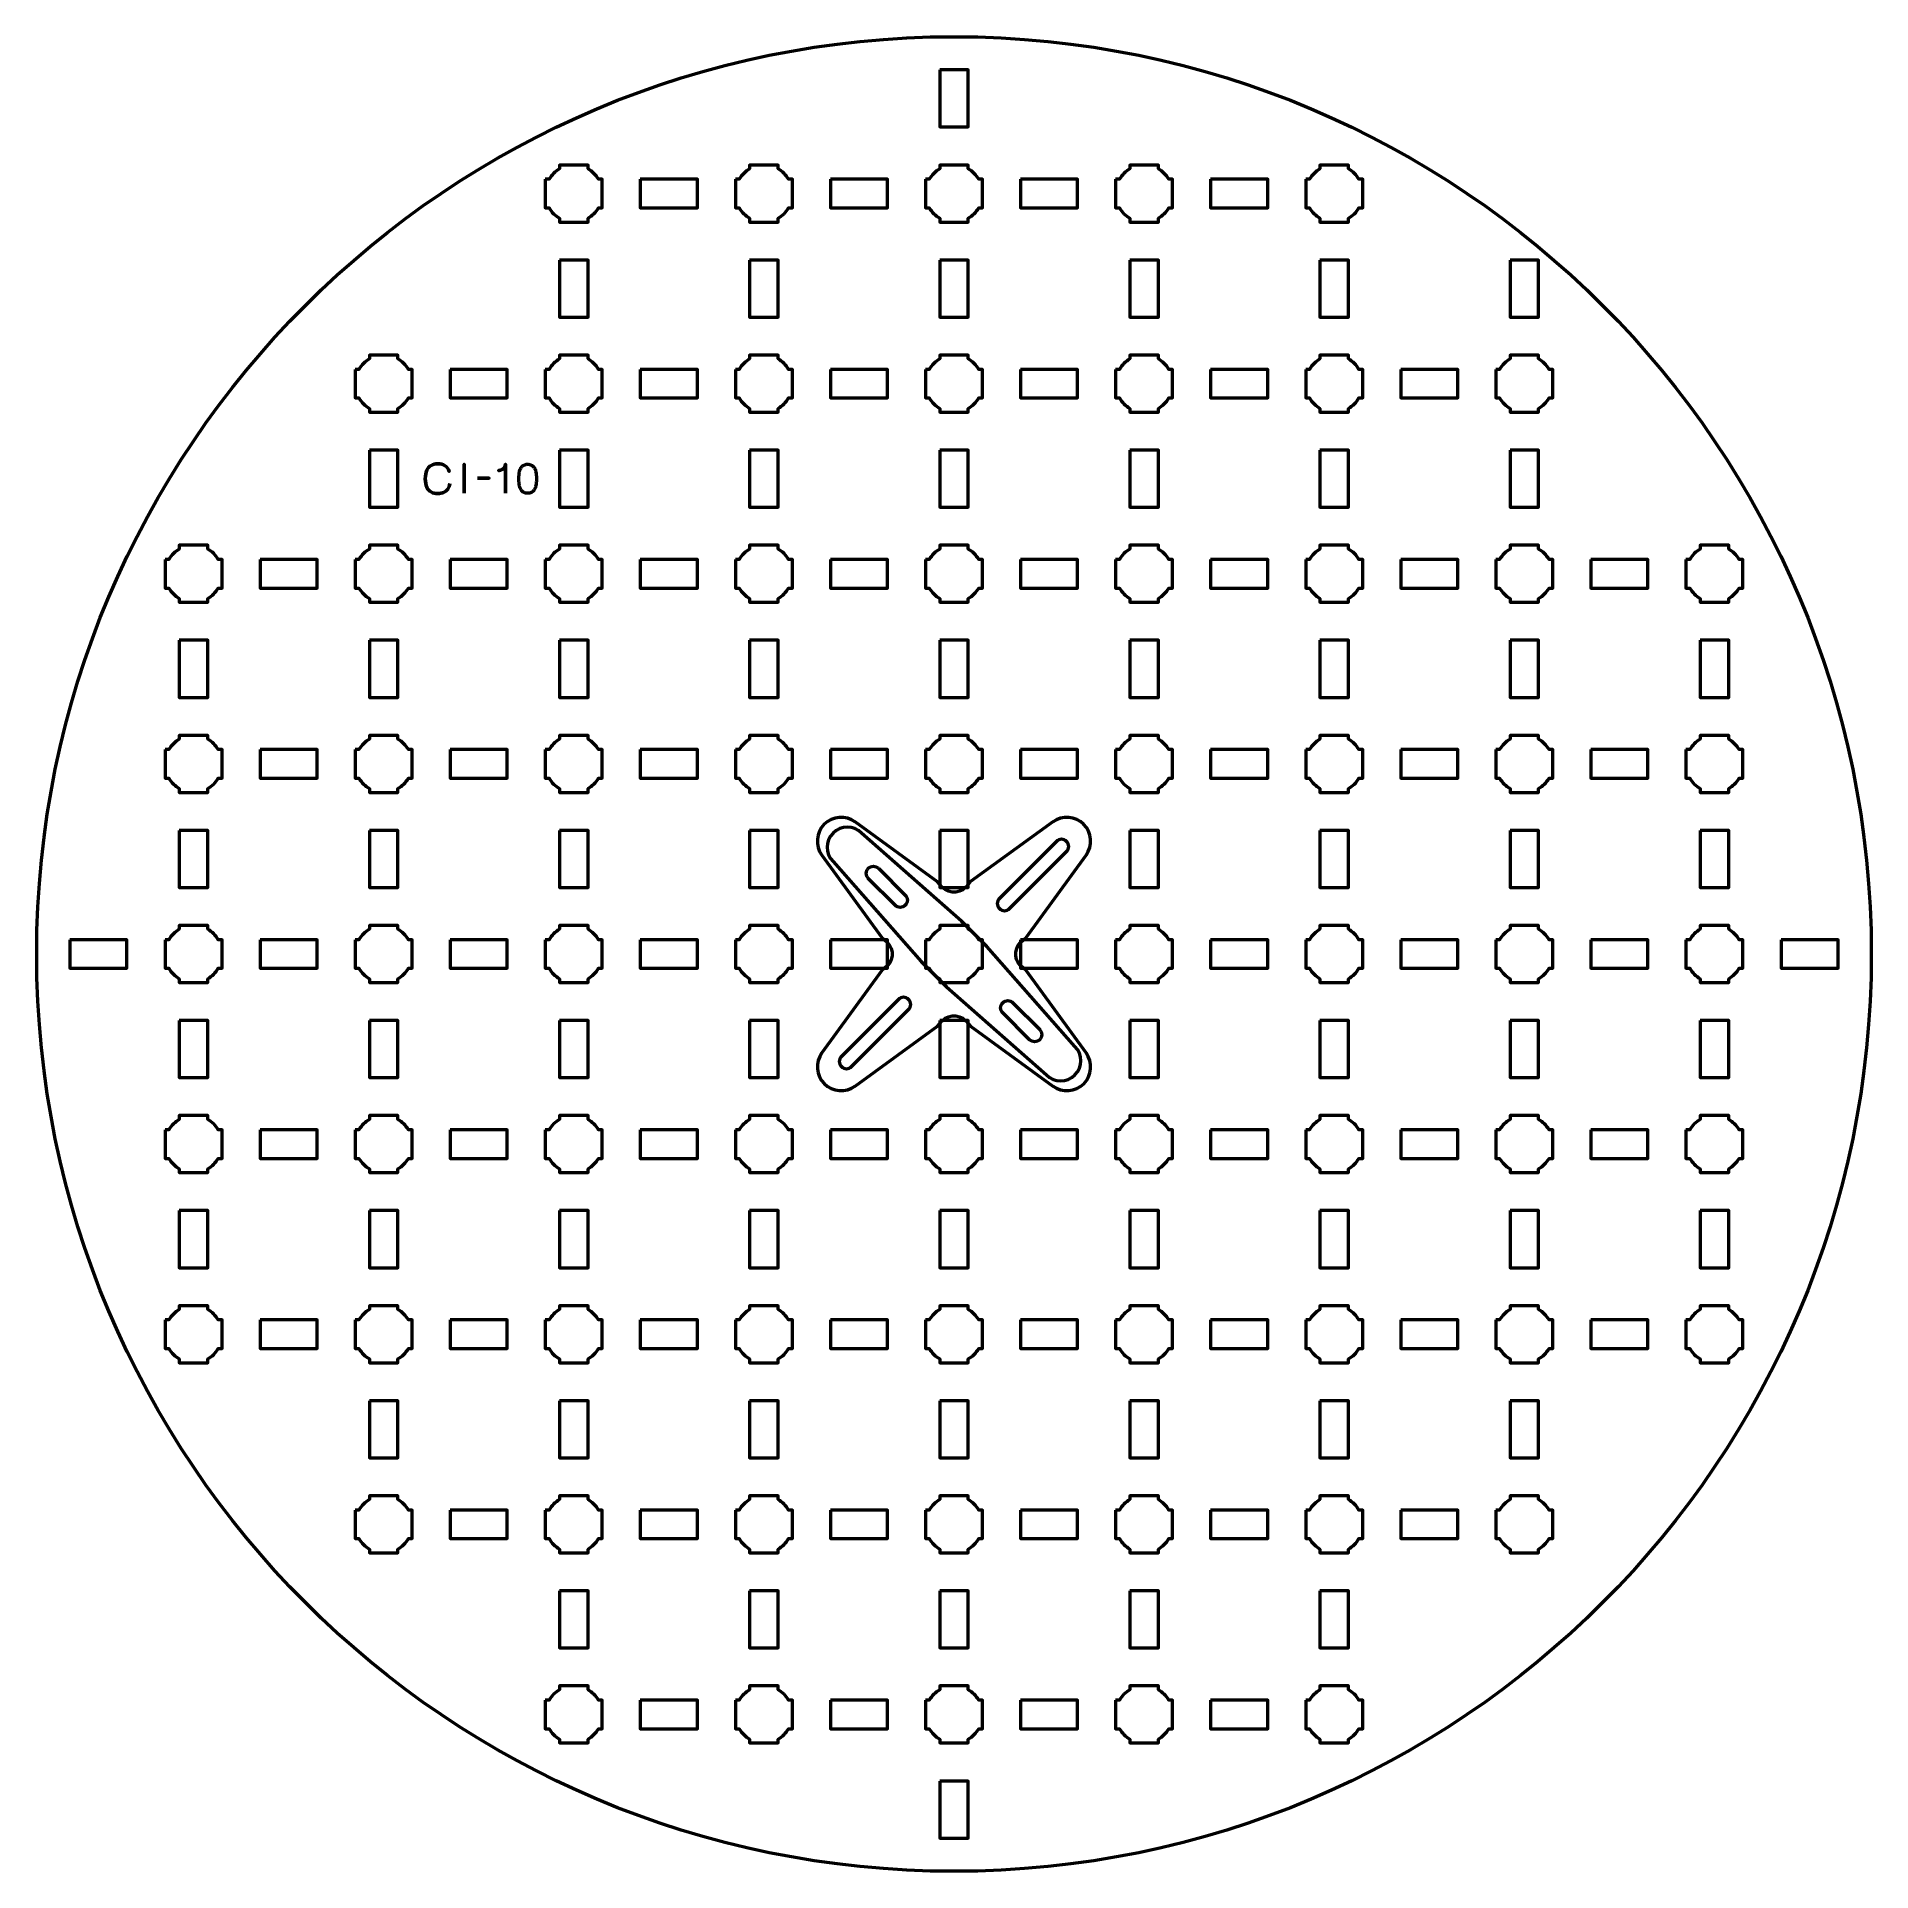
# Model space of a CAD drawing. Header units: centimetres. Extents: x -20.1 to -0.8, y -24.5 to -5.2.
import ezdxf

# ---------------------------------------------------------------- set-up
doc = ezdxf.new("R2010")
doc.units = ezdxf.units.CM
doc.header["$MEASUREMENT"] = 0
doc.layers.add('Layer 1', color=7, linetype='Continuous')

msp = doc.modelspace()

# ---------------------------------------------------------------- linework, layer by layer
at = {"layer": 'Layer 1', "lineweight": 53}
msp.add_ellipse((-10.49999, -14.84999), major_axis=(0, 9.65), ratio=1, dxfattribs=at)
for points, knots in [([(-10.64994, -5.54991), (-10.64994, -5.54991), (-10.34993, -5.54991), (-10.34993, -5.54991), (-10.34993, -5.54991), (-10.34993, -5.54991), (-10.34993, -6.14992), (-10.34993, -6.14992), (-10.34993, -6.14992), (-10.34993, -6.14992), (-10.64994, -6.14992), (-10.64994, -6.14992), (-10.64994, -6.14992), (-10.64994, -6.14992), (-10.64994, -5.54991), (-10.64994, -5.54991)], [0, 0, 0, 0, 0.25, 0.25, 0.25, 0.25, 0.5, 0.5, 0.5, 0.5, 0.75, 0.75, 0.75, 0.75, 1, 1, 1, 1]), ([(-14.8, -6.69994), (-14.8, -6.69994), (-14.7598, -6.69994), (-14.7598, -6.69994), (-14.7598, -6.69994), (-14.73347, -6.65442), (-14.69551, -6.61649), (-14.65, -6.59016), (-14.65, -6.59016), (-14.65, -6.59016), (-14.65, -6.54994), (-14.65, -6.54994), (-14.65, -6.54994), (-14.65, -6.54994), (-14.35, -6.54994), (-14.35, -6.54994), (-14.35, -6.54994), (-14.35, -6.54994), (-14.35, -6.59013), (-14.35, -6.59013), (-14.35, -6.59013), (-14.30447, -6.61646), (-14.26648, -6.65441), (-14.24012, -6.69994), (-14.24012, -6.69994), (-14.24012, -6.69994), (-14.2, -6.69994), (-14.2, -6.69994), (-14.2, -6.69994), (-14.2, -6.69994), (-14.2, -6.84536), (-14.2, -6.84536), (-14.2, -6.84536), (-14.2, -6.84536), (-14.19994, -6.85001), (-14.19994, -6.85001), (-14.19994, -6.85001), (-14.19994, -6.85001), (-14.2, -6.85465), (-14.2, -6.85465), (-14.2, -6.85465), (-14.2, -6.85465), (-14.2, -6.99994), (-14.2, -6.99994), (-14.2, -6.99994), (-14.2, -6.99994), (-14.24007, -6.99994), (-14.24007, -6.99994), (-14.24007, -6.99994), (-14.26642, -7.04551), (-14.30442, -7.08352), (-14.35, -7.10988), (-14.35, -7.10988), (-14.35, -7.10988), (-14.35, -7.14994), (-14.35, -7.14994), (-14.35, -7.14994), (-14.35, -7.14994), (-14.49328, -7.14994), (-14.49328, -7.14994), (-14.49328, -7.14994), (-14.49328, -7.14994), (-14.49995, -7.15002), (-14.49995, -7.15002), (-14.49995, -7.15002), (-14.49995, -7.15002), (-14.50663, -7.14994), (-14.50663, -7.14994), (-14.50663, -7.14994), (-14.50663, -7.14994), (-14.65, -7.14994), (-14.65, -7.14994), (-14.65, -7.14994), (-14.65, -7.14994), (-14.65, -7.10984), (-14.65, -7.10984), (-14.65, -7.10984), (-14.69554, -7.08348), (-14.73352, -7.04549), (-14.75985, -6.99994), (-14.75985, -6.99994), (-14.75985, -6.99994), (-14.8, -6.99994), (-14.8, -6.99994), (-14.8, -6.99994), (-14.8, -6.99994), (-14.8, -6.69994), (-14.8, -6.69994)], [0, 0, 0, 0, 0.04545455, 0.04545455, 0.04545455, 0.04545455, 0.09090909, 0.09090909, 0.09090909, 0.09090909, 0.13636364, 0.13636364, 0.13636364, 0.13636364, 0.18181818, 0.18181818, 0.18181818, 0.18181818, 0.22727273, 0.22727273, 0.22727273, 0.22727273, 0.27272727, 0.27272727, 0.27272727, 0.27272727, 0.31818182, 0.31818182, 0.31818182, 0.31818182, 0.36363636, 0.36363636, 0.36363636, 0.36363636, 0.40909091, 0.40909091, 0.40909091, 0.40909091, 0.45454545, 0.45454545, 0.45454545, 0.45454545, 0.5, 0.5, 0.5, 0.5, 0.54545455, 0.54545455, 0.54545455, 0.54545455, 0.59090909, 0.59090909, 0.59090909, 0.59090909, 0.63636364, 0.63636364, 0.63636364, 0.63636364, 0.68181818, 0.68181818, 0.68181818, 0.68181818, 0.72727273, 0.72727273, 0.72727273, 0.72727273, 0.77272727, 0.77272727, 0.77272727, 0.77272727, 0.81818182, 0.81818182, 0.81818182, 0.81818182, 0.86363636, 0.86363636, 0.86363636, 0.86363636, 0.90909091, 0.90909091, 0.90909091, 0.90909091, 0.95454545, 0.95454545, 0.95454545, 0.95454545, 1, 1, 1, 1]), ([(-12.8, -6.69994), (-12.8, -6.69994), (-12.7598, -6.69994), (-12.7598, -6.69994), (-12.7598, -6.69994), (-12.73347, -6.65442), (-12.69551, -6.61649), (-12.65, -6.59016), (-12.65, -6.59016), (-12.65, -6.59016), (-12.65, -6.54994), (-12.65, -6.54994), (-12.65, -6.54994), (-12.65, -6.54994), (-12.35, -6.54994), (-12.35, -6.54994), (-12.35, -6.54994), (-12.35, -6.54994), (-12.35, -6.59013), (-12.35, -6.59013), (-12.35, -6.59013), (-12.30447, -6.61646), (-12.26648, -6.65441), (-12.24012, -6.69994), (-12.24012, -6.69994), (-12.24012, -6.69994), (-12.2, -6.69994), (-12.2, -6.69994), (-12.2, -6.69994), (-12.2, -6.69994), (-12.2, -6.84536), (-12.2, -6.84536), (-12.2, -6.84536), (-12.2, -6.84536), (-12.19994, -6.85001), (-12.19994, -6.85001), (-12.19994, -6.85001), (-12.19994, -6.85001), (-12.2, -6.85465), (-12.2, -6.85465), (-12.2, -6.85465), (-12.2, -6.85465), (-12.2, -6.99994), (-12.2, -6.99994), (-12.2, -6.99994), (-12.2, -6.99994), (-12.24007, -6.99994), (-12.24007, -6.99994), (-12.24007, -6.99994), (-12.26642, -7.04551), (-12.30442, -7.08352), (-12.35, -7.10988), (-12.35, -7.10988), (-12.35, -7.10988), (-12.35, -7.14994), (-12.35, -7.14994), (-12.35, -7.14994), (-12.35, -7.14994), (-12.49328, -7.14994), (-12.49328, -7.14994), (-12.49328, -7.14994), (-12.49328, -7.14994), (-12.49995, -7.15002), (-12.49995, -7.15002), (-12.49995, -7.15002), (-12.49995, -7.15002), (-12.50663, -7.14994), (-12.50663, -7.14994), (-12.50663, -7.14994), (-12.50663, -7.14994), (-12.65, -7.14994), (-12.65, -7.14994), (-12.65, -7.14994), (-12.65, -7.14994), (-12.65, -7.10984), (-12.65, -7.10984), (-12.65, -7.10984), (-12.69554, -7.08348), (-12.73352, -7.04549), (-12.75985, -6.99994), (-12.75985, -6.99994), (-12.75985, -6.99994), (-12.8, -6.99994), (-12.8, -6.99994), (-12.8, -6.99994), (-12.8, -6.99994), (-12.8, -6.69994), (-12.8, -6.69994)], [0, 0, 0, 0, 0.04545455, 0.04545455, 0.04545455, 0.04545455, 0.09090909, 0.09090909, 0.09090909, 0.09090909, 0.13636364, 0.13636364, 0.13636364, 0.13636364, 0.18181818, 0.18181818, 0.18181818, 0.18181818, 0.22727273, 0.22727273, 0.22727273, 0.22727273, 0.27272727, 0.27272727, 0.27272727, 0.27272727, 0.31818182, 0.31818182, 0.31818182, 0.31818182, 0.36363636, 0.36363636, 0.36363636, 0.36363636, 0.40909091, 0.40909091, 0.40909091, 0.40909091, 0.45454545, 0.45454545, 0.45454545, 0.45454545, 0.5, 0.5, 0.5, 0.5, 0.54545455, 0.54545455, 0.54545455, 0.54545455, 0.59090909, 0.59090909, 0.59090909, 0.59090909, 0.63636364, 0.63636364, 0.63636364, 0.63636364, 0.68181818, 0.68181818, 0.68181818, 0.68181818, 0.72727273, 0.72727273, 0.72727273, 0.72727273, 0.77272727, 0.77272727, 0.77272727, 0.77272727, 0.81818182, 0.81818182, 0.81818182, 0.81818182, 0.86363636, 0.86363636, 0.86363636, 0.86363636, 0.90909091, 0.90909091, 0.90909091, 0.90909091, 0.95454545, 0.95454545, 0.95454545, 0.95454545, 1, 1, 1, 1]), ([(-10.8, -6.69994), (-10.8, -6.69994), (-10.7598, -6.69994), (-10.7598, -6.69994), (-10.7598, -6.69994), (-10.73347, -6.65442), (-10.69551, -6.61649), (-10.65, -6.59016), (-10.65, -6.59016), (-10.65, -6.59016), (-10.65, -6.54994), (-10.65, -6.54994), (-10.65, -6.54994), (-10.65, -6.54994), (-10.35, -6.54994), (-10.35, -6.54994), (-10.35, -6.54994), (-10.35, -6.54994), (-10.35, -6.59013), (-10.35, -6.59013), (-10.35, -6.59013), (-10.30447, -6.61646), (-10.26648, -6.65441), (-10.24012, -6.69994), (-10.24012, -6.69994), (-10.24012, -6.69994), (-10.2, -6.69994), (-10.2, -6.69994), (-10.2, -6.69994), (-10.2, -6.69994), (-10.2, -6.84536), (-10.2, -6.84536), (-10.2, -6.84536), (-10.2, -6.84536), (-10.19994, -6.85001), (-10.19994, -6.85001), (-10.19994, -6.85001), (-10.19994, -6.85001), (-10.2, -6.85465), (-10.2, -6.85465), (-10.2, -6.85465), (-10.2, -6.85465), (-10.2, -6.99994), (-10.2, -6.99994), (-10.2, -6.99994), (-10.2, -6.99994), (-10.24007, -6.99994), (-10.24007, -6.99994), (-10.24007, -6.99994), (-10.26642, -7.04551), (-10.30442, -7.08352), (-10.35, -7.10988), (-10.35, -7.10988), (-10.35, -7.10988), (-10.35, -7.14994), (-10.35, -7.14994), (-10.35, -7.14994), (-10.35, -7.14994), (-10.49328, -7.14994), (-10.49328, -7.14994), (-10.49328, -7.14994), (-10.49328, -7.14994), (-10.49995, -7.15002), (-10.49995, -7.15002), (-10.49995, -7.15002), (-10.49995, -7.15002), (-10.50663, -7.14994), (-10.50663, -7.14994), (-10.50663, -7.14994), (-10.50663, -7.14994), (-10.65, -7.14994), (-10.65, -7.14994), (-10.65, -7.14994), (-10.65, -7.14994), (-10.65, -7.10984), (-10.65, -7.10984), (-10.65, -7.10984), (-10.69554, -7.08348), (-10.73352, -7.04549), (-10.75985, -6.99994), (-10.75985, -6.99994), (-10.75985, -6.99994), (-10.8, -6.99994), (-10.8, -6.99994), (-10.8, -6.99994), (-10.8, -6.99994), (-10.8, -6.69994), (-10.8, -6.69994)], [0, 0, 0, 0, 0.04545455, 0.04545455, 0.04545455, 0.04545455, 0.09090909, 0.09090909, 0.09090909, 0.09090909, 0.13636364, 0.13636364, 0.13636364, 0.13636364, 0.18181818, 0.18181818, 0.18181818, 0.18181818, 0.22727273, 0.22727273, 0.22727273, 0.22727273, 0.27272727, 0.27272727, 0.27272727, 0.27272727, 0.31818182, 0.31818182, 0.31818182, 0.31818182, 0.36363636, 0.36363636, 0.36363636, 0.36363636, 0.40909091, 0.40909091, 0.40909091, 0.40909091, 0.45454545, 0.45454545, 0.45454545, 0.45454545, 0.5, 0.5, 0.5, 0.5, 0.54545455, 0.54545455, 0.54545455, 0.54545455, 0.59090909, 0.59090909, 0.59090909, 0.59090909, 0.63636364, 0.63636364, 0.63636364, 0.63636364, 0.68181818, 0.68181818, 0.68181818, 0.68181818, 0.72727273, 0.72727273, 0.72727273, 0.72727273, 0.77272727, 0.77272727, 0.77272727, 0.77272727, 0.81818182, 0.81818182, 0.81818182, 0.81818182, 0.86363636, 0.86363636, 0.86363636, 0.86363636, 0.90909091, 0.90909091, 0.90909091, 0.90909091, 0.95454545, 0.95454545, 0.95454545, 0.95454545, 1, 1, 1, 1]), ([(-8.8, -6.69994), (-8.8, -6.69994), (-8.7598, -6.69994), (-8.7598, -6.69994), (-8.7598, -6.69994), (-8.73347, -6.65442), (-8.69551, -6.61649), (-8.65, -6.59016), (-8.65, -6.59016), (-8.65, -6.59016), (-8.65, -6.54994), (-8.65, -6.54994), (-8.65, -6.54994), (-8.65, -6.54994), (-8.35, -6.54994), (-8.35, -6.54994), (-8.35, -6.54994), (-8.35, -6.54994), (-8.35, -6.59013), (-8.35, -6.59013), (-8.35, -6.59013), (-8.30447, -6.61646), (-8.26648, -6.65441), (-8.24012, -6.69994), (-8.24012, -6.69994), (-8.24012, -6.69994), (-8.2, -6.69994), (-8.2, -6.69994), (-8.2, -6.69994), (-8.2, -6.69994), (-8.2, -6.84536), (-8.2, -6.84536), (-8.2, -6.84536), (-8.2, -6.84536), (-8.19994, -6.85001), (-8.19994, -6.85001), (-8.19994, -6.85001), (-8.19994, -6.85001), (-8.2, -6.85465), (-8.2, -6.85465), (-8.2, -6.85465), (-8.2, -6.85465), (-8.2, -6.99994), (-8.2, -6.99994), (-8.2, -6.99994), (-8.2, -6.99994), (-8.24007, -6.99994), (-8.24007, -6.99994), (-8.24007, -6.99994), (-8.26642, -7.04551), (-8.30442, -7.08352), (-8.35, -7.10988), (-8.35, -7.10988), (-8.35, -7.10988), (-8.35, -7.14994), (-8.35, -7.14994), (-8.35, -7.14994), (-8.35, -7.14994), (-8.49328, -7.14994), (-8.49328, -7.14994), (-8.49328, -7.14994), (-8.49328, -7.14994), (-8.49995, -7.15002), (-8.49995, -7.15002), (-8.49995, -7.15002), (-8.49995, -7.15002), (-8.50663, -7.14994), (-8.50663, -7.14994), (-8.50663, -7.14994), (-8.50663, -7.14994), (-8.65, -7.14994), (-8.65, -7.14994), (-8.65, -7.14994), (-8.65, -7.14994), (-8.65, -7.10984), (-8.65, -7.10984), (-8.65, -7.10984), (-8.69554, -7.08348), (-8.73352, -7.04549), (-8.75985, -6.99994), (-8.75985, -6.99994), (-8.75985, -6.99994), (-8.8, -6.99994), (-8.8, -6.99994), (-8.8, -6.99994), (-8.8, -6.99994), (-8.8, -6.69994), (-8.8, -6.69994)], [0, 0, 0, 0, 0.04545455, 0.04545455, 0.04545455, 0.04545455, 0.09090909, 0.09090909, 0.09090909, 0.09090909, 0.13636364, 0.13636364, 0.13636364, 0.13636364, 0.18181818, 0.18181818, 0.18181818, 0.18181818, 0.22727273, 0.22727273, 0.22727273, 0.22727273, 0.27272727, 0.27272727, 0.27272727, 0.27272727, 0.31818182, 0.31818182, 0.31818182, 0.31818182, 0.36363636, 0.36363636, 0.36363636, 0.36363636, 0.40909091, 0.40909091, 0.40909091, 0.40909091, 0.45454545, 0.45454545, 0.45454545, 0.45454545, 0.5, 0.5, 0.5, 0.5, 0.54545455, 0.54545455, 0.54545455, 0.54545455, 0.59090909, 0.59090909, 0.59090909, 0.59090909, 0.63636364, 0.63636364, 0.63636364, 0.63636364, 0.68181818, 0.68181818, 0.68181818, 0.68181818, 0.72727273, 0.72727273, 0.72727273, 0.72727273, 0.77272727, 0.77272727, 0.77272727, 0.77272727, 0.81818182, 0.81818182, 0.81818182, 0.81818182, 0.86363636, 0.86363636, 0.86363636, 0.86363636, 0.90909091, 0.90909091, 0.90909091, 0.90909091, 0.95454545, 0.95454545, 0.95454545, 0.95454545, 1, 1, 1, 1]), ([(-6.8, -6.69994), (-6.8, -6.69994), (-6.7598, -6.69994), (-6.7598, -6.69994), (-6.7598, -6.69994), (-6.73347, -6.65442), (-6.69551, -6.61649), (-6.65, -6.59016), (-6.65, -6.59016), (-6.65, -6.59016), (-6.65, -6.54994), (-6.65, -6.54994), (-6.65, -6.54994), (-6.65, -6.54994), (-6.35, -6.54994), (-6.35, -6.54994), (-6.35, -6.54994), (-6.35, -6.54994), (-6.35, -6.59013), (-6.35, -6.59013), (-6.35, -6.59013), (-6.30447, -6.61646), (-6.26648, -6.65441), (-6.24012, -6.69994), (-6.24012, -6.69994), (-6.24012, -6.69994), (-6.2, -6.69994), (-6.2, -6.69994), (-6.2, -6.69994), (-6.2, -6.69994), (-6.2, -6.84536), (-6.2, -6.84536), (-6.2, -6.84536), (-6.2, -6.84536), (-6.19994, -6.85001), (-6.19994, -6.85001), (-6.19994, -6.85001), (-6.19994, -6.85001), (-6.2, -6.85465), (-6.2, -6.85465), (-6.2, -6.85465), (-6.2, -6.85465), (-6.2, -6.99994), (-6.2, -6.99994), (-6.2, -6.99994), (-6.2, -6.99994), (-6.24007, -6.99994), (-6.24007, -6.99994), (-6.24007, -6.99994), (-6.26642, -7.04551), (-6.30442, -7.08352), (-6.35, -7.10988), (-6.35, -7.10988), (-6.35, -7.10988), (-6.35, -7.14994), (-6.35, -7.14994), (-6.35, -7.14994), (-6.35, -7.14994), (-6.49328, -7.14994), (-6.49328, -7.14994), (-6.49328, -7.14994), (-6.49328, -7.14994), (-6.49995, -7.15002), (-6.49995, -7.15002), (-6.49995, -7.15002), (-6.49995, -7.15002), (-6.50663, -7.14994), (-6.50663, -7.14994), (-6.50663, -7.14994), (-6.50663, -7.14994), (-6.65, -7.14994), (-6.65, -7.14994), (-6.65, -7.14994), (-6.65, -7.14994), (-6.65, -7.10984), (-6.65, -7.10984), (-6.65, -7.10984), (-6.69554, -7.08348), (-6.73352, -7.04549), (-6.75985, -6.99994), (-6.75985, -6.99994), (-6.75985, -6.99994), (-6.8, -6.99994), (-6.8, -6.99994), (-6.8, -6.99994), (-6.8, -6.99994), (-6.8, -6.69994), (-6.8, -6.69994)], [0, 0, 0, 0, 0.04545455, 0.04545455, 0.04545455, 0.04545455, 0.09090909, 0.09090909, 0.09090909, 0.09090909, 0.13636364, 0.13636364, 0.13636364, 0.13636364, 0.18181818, 0.18181818, 0.18181818, 0.18181818, 0.22727273, 0.22727273, 0.22727273, 0.22727273, 0.27272727, 0.27272727, 0.27272727, 0.27272727, 0.31818182, 0.31818182, 0.31818182, 0.31818182, 0.36363636, 0.36363636, 0.36363636, 0.36363636, 0.40909091, 0.40909091, 0.40909091, 0.40909091, 0.45454545, 0.45454545, 0.45454545, 0.45454545, 0.5, 0.5, 0.5, 0.5, 0.54545455, 0.54545455, 0.54545455, 0.54545455, 0.59090909, 0.59090909, 0.59090909, 0.59090909, 0.63636364, 0.63636364, 0.63636364, 0.63636364, 0.68181818, 0.68181818, 0.68181818, 0.68181818, 0.72727273, 0.72727273, 0.72727273, 0.72727273, 0.77272727, 0.77272727, 0.77272727, 0.77272727, 0.81818182, 0.81818182, 0.81818182, 0.81818182, 0.86363636, 0.86363636, 0.86363636, 0.86363636, 0.90909091, 0.90909091, 0.90909091, 0.90909091, 0.95454545, 0.95454545, 0.95454545, 0.95454545, 1, 1, 1, 1]), ([(-13.79992, -6.69993), (-13.79992, -6.69993), (-13.19992, -6.69993), (-13.19992, -6.69993), (-13.19992, -6.69993), (-13.19992, -6.69993), (-13.19992, -6.99993), (-13.19992, -6.99993), (-13.19992, -6.99993), (-13.19992, -6.99993), (-13.79992, -6.99993), (-13.79992, -6.99993), (-13.79992, -6.99993), (-13.79992, -6.99993), (-13.79992, -6.69993), (-13.79992, -6.69993)], [0, 0, 0, 0, 0.25, 0.25, 0.25, 0.25, 0.5, 0.5, 0.5, 0.5, 0.75, 0.75, 0.75, 0.75, 1, 1, 1, 1]), ([(-11.79992, -6.69986), (-11.79992, -6.69986), (-11.19992, -6.69986), (-11.19992, -6.69986), (-11.19992, -6.69986), (-11.19992, -6.69986), (-11.19992, -6.99986), (-11.19992, -6.99986), (-11.19992, -6.99986), (-11.19992, -6.99986), (-11.79992, -6.99986), (-11.79992, -6.99986), (-11.79992, -6.99986), (-11.79992, -6.99986), (-11.79992, -6.69986), (-11.79992, -6.69986)], [0, 0, 0, 0, 0.25, 0.25, 0.25, 0.25, 0.5, 0.5, 0.5, 0.5, 0.75, 0.75, 0.75, 0.75, 1, 1, 1, 1]), ([(-9.79992, -6.69993), (-9.79992, -6.69993), (-9.19992, -6.69993), (-9.19992, -6.69993), (-9.19992, -6.69993), (-9.19992, -6.69993), (-9.19992, -6.99993), (-9.19992, -6.99993), (-9.19992, -6.99993), (-9.19992, -6.99993), (-9.79992, -6.99993), (-9.79992, -6.99993), (-9.79992, -6.99993), (-9.79992, -6.99993), (-9.79992, -6.69993), (-9.79992, -6.69993)], [0, 0, 0, 0, 0.25, 0.25, 0.25, 0.25, 0.5, 0.5, 0.5, 0.5, 0.75, 0.75, 0.75, 0.75, 1, 1, 1, 1]), ([(-7.79995, -6.69986), (-7.79995, -6.69986), (-7.19995, -6.69986), (-7.19995, -6.69986), (-7.19995, -6.69986), (-7.19995, -6.69986), (-7.19995, -6.99986), (-7.19995, -6.99986), (-7.19995, -6.99986), (-7.19995, -6.99986), (-7.79995, -6.99986), (-7.79995, -6.99986), (-7.79995, -6.99986), (-7.79995, -6.99986), (-7.79995, -6.69986), (-7.79995, -6.69986)], [0, 0, 0, 0, 0.25, 0.25, 0.25, 0.25, 0.5, 0.5, 0.5, 0.5, 0.75, 0.75, 0.75, 0.75, 1, 1, 1, 1]), ([(-14.64994, -7.54998), (-14.64994, -7.54998), (-14.34993, -7.54998), (-14.34993, -7.54998), (-14.34993, -7.54998), (-14.34993, -7.54998), (-14.34993, -8.14998), (-14.34993, -8.14998), (-14.34993, -8.14998), (-14.34993, -8.14998), (-14.64994, -8.14998), (-14.64994, -8.14998), (-14.64994, -8.14998), (-14.64994, -8.14998), (-14.64994, -7.54998), (-14.64994, -7.54998)], [0, 0, 0, 0, 0.25, 0.25, 0.25, 0.25, 0.5, 0.5, 0.5, 0.5, 0.75, 0.75, 0.75, 0.75, 1, 1, 1, 1]), ([(-12.64994, -7.54998), (-12.64994, -7.54998), (-12.34993, -7.54998), (-12.34993, -7.54998), (-12.34993, -7.54998), (-12.34993, -7.54998), (-12.34993, -8.14998), (-12.34993, -8.14998), (-12.34993, -8.14998), (-12.34993, -8.14998), (-12.64994, -8.14998), (-12.64994, -8.14998), (-12.64994, -8.14998), (-12.64994, -8.14998), (-12.64994, -7.54998), (-12.64994, -7.54998)], [0, 0, 0, 0, 0.25, 0.25, 0.25, 0.25, 0.5, 0.5, 0.5, 0.5, 0.75, 0.75, 0.75, 0.75, 1, 1, 1, 1]), ([(-10.64994, -7.54998), (-10.64994, -7.54998), (-10.34993, -7.54998), (-10.34993, -7.54998), (-10.34993, -7.54998), (-10.34993, -7.54998), (-10.34993, -8.14998), (-10.34993, -8.14998), (-10.34993, -8.14998), (-10.34993, -8.14998), (-10.64994, -8.14998), (-10.64994, -8.14998), (-10.64994, -8.14998), (-10.64994, -8.14998), (-10.64994, -7.54998), (-10.64994, -7.54998)], [0, 0, 0, 0, 0.25, 0.25, 0.25, 0.25, 0.5, 0.5, 0.5, 0.5, 0.75, 0.75, 0.75, 0.75, 1, 1, 1, 1]), ([(-8.64994, -7.54998), (-8.64994, -7.54998), (-8.34993, -7.54998), (-8.34993, -7.54998), (-8.34993, -7.54998), (-8.34993, -7.54998), (-8.34993, -8.14998), (-8.34993, -8.14998), (-8.34993, -8.14998), (-8.34993, -8.14998), (-8.64994, -8.14998), (-8.64994, -8.14998), (-8.64994, -8.14998), (-8.64994, -8.14998), (-8.64994, -7.54998), (-8.64994, -7.54998)], [0, 0, 0, 0, 0.25, 0.25, 0.25, 0.25, 0.5, 0.5, 0.5, 0.5, 0.75, 0.75, 0.75, 0.75, 1, 1, 1, 1]), ([(-6.64997, -7.54998), (-6.64997, -7.54998), (-6.34997, -7.54998), (-6.34997, -7.54998), (-6.34997, -7.54998), (-6.34997, -7.54998), (-6.34997, -8.14998), (-6.34997, -8.14998), (-6.34997, -8.14998), (-6.34997, -8.14998), (-6.64997, -8.14998), (-6.64997, -8.14998), (-6.64997, -8.14998), (-6.64997, -8.14998), (-6.64997, -7.54998), (-6.64997, -7.54998)], [0, 0, 0, 0, 0.25, 0.25, 0.25, 0.25, 0.5, 0.5, 0.5, 0.5, 0.75, 0.75, 0.75, 0.75, 1, 1, 1, 1]), ([(-4.65004, -7.54998), (-4.65004, -7.54998), (-4.35004, -7.54998), (-4.35004, -7.54998), (-4.35004, -7.54998), (-4.35004, -7.54998), (-4.35004, -8.14998), (-4.35004, -8.14998), (-4.35004, -8.14998), (-4.35004, -8.14998), (-4.65004, -8.14998), (-4.65004, -8.14998), (-4.65004, -8.14998), (-4.65004, -8.14998), (-4.65004, -7.54998), (-4.65004, -7.54998)], [0, 0, 0, 0, 0.25, 0.25, 0.25, 0.25, 0.5, 0.5, 0.5, 0.5, 0.75, 0.75, 0.75, 0.75, 1, 1, 1, 1]), ([(-16.8, -8.69994), (-16.8, -8.69994), (-16.7598, -8.69994), (-16.7598, -8.69994), (-16.7598, -8.69994), (-16.73347, -8.65442), (-16.69551, -8.61649), (-16.65, -8.59016), (-16.65, -8.59016), (-16.65, -8.59016), (-16.65, -8.54994), (-16.65, -8.54994), (-16.65, -8.54994), (-16.65, -8.54994), (-16.35, -8.54994), (-16.35, -8.54994), (-16.35, -8.54994), (-16.35, -8.54994), (-16.35, -8.59013), (-16.35, -8.59013), (-16.35, -8.59013), (-16.30447, -8.61646), (-16.26648, -8.65441), (-16.24012, -8.69994), (-16.24012, -8.69994), (-16.24012, -8.69994), (-16.2, -8.69994), (-16.2, -8.69994), (-16.2, -8.69994), (-16.2, -8.69994), (-16.2, -8.84536), (-16.2, -8.84536), (-16.2, -8.84536), (-16.2, -8.84536), (-16.19994, -8.85001), (-16.19994, -8.85001), (-16.19994, -8.85001), (-16.19994, -8.85001), (-16.2, -8.85465), (-16.2, -8.85465), (-16.2, -8.85465), (-16.2, -8.85465), (-16.2, -8.99994), (-16.2, -8.99994), (-16.2, -8.99994), (-16.2, -8.99994), (-16.24007, -8.99994), (-16.24007, -8.99994), (-16.24007, -8.99994), (-16.26642, -9.04551), (-16.30442, -9.08352), (-16.35, -9.10988), (-16.35, -9.10988), (-16.35, -9.10988), (-16.35, -9.14994), (-16.35, -9.14994), (-16.35, -9.14994), (-16.35, -9.14994), (-16.49328, -9.14994), (-16.49328, -9.14994), (-16.49328, -9.14994), (-16.49328, -9.14994), (-16.49995, -9.15002), (-16.49995, -9.15002), (-16.49995, -9.15002), (-16.49995, -9.15002), (-16.50663, -9.14994), (-16.50663, -9.14994), (-16.50663, -9.14994), (-16.50663, -9.14994), (-16.65, -9.14994), (-16.65, -9.14994), (-16.65, -9.14994), (-16.65, -9.14994), (-16.65, -9.10984), (-16.65, -9.10984), (-16.65, -9.10984), (-16.69554, -9.08348), (-16.73352, -9.04549), (-16.75985, -8.99994), (-16.75985, -8.99994), (-16.75985, -8.99994), (-16.8, -8.99994), (-16.8, -8.99994), (-16.8, -8.99994), (-16.8, -8.99994), (-16.8, -8.69994), (-16.8, -8.69994)], [0, 0, 0, 0, 0.04545455, 0.04545455, 0.04545455, 0.04545455, 0.09090909, 0.09090909, 0.09090909, 0.09090909, 0.13636364, 0.13636364, 0.13636364, 0.13636364, 0.18181818, 0.18181818, 0.18181818, 0.18181818, 0.22727273, 0.22727273, 0.22727273, 0.22727273, 0.27272727, 0.27272727, 0.27272727, 0.27272727, 0.31818182, 0.31818182, 0.31818182, 0.31818182, 0.36363636, 0.36363636, 0.36363636, 0.36363636, 0.40909091, 0.40909091, 0.40909091, 0.40909091, 0.45454545, 0.45454545, 0.45454545, 0.45454545, 0.5, 0.5, 0.5, 0.5, 0.54545455, 0.54545455, 0.54545455, 0.54545455, 0.59090909, 0.59090909, 0.59090909, 0.59090909, 0.63636364, 0.63636364, 0.63636364, 0.63636364, 0.68181818, 0.68181818, 0.68181818, 0.68181818, 0.72727273, 0.72727273, 0.72727273, 0.72727273, 0.77272727, 0.77272727, 0.77272727, 0.77272727, 0.81818182, 0.81818182, 0.81818182, 0.81818182, 0.86363636, 0.86363636, 0.86363636, 0.86363636, 0.90909091, 0.90909091, 0.90909091, 0.90909091, 0.95454545, 0.95454545, 0.95454545, 0.95454545, 1, 1, 1, 1]), ([(-14.8, -8.69994), (-14.8, -8.69994), (-14.7598, -8.69994), (-14.7598, -8.69994), (-14.7598, -8.69994), (-14.73347, -8.65442), (-14.69551, -8.61649), (-14.65, -8.59016), (-14.65, -8.59016), (-14.65, -8.59016), (-14.65, -8.54994), (-14.65, -8.54994), (-14.65, -8.54994), (-14.65, -8.54994), (-14.35, -8.54994), (-14.35, -8.54994), (-14.35, -8.54994), (-14.35, -8.54994), (-14.35, -8.59013), (-14.35, -8.59013), (-14.35, -8.59013), (-14.30447, -8.61646), (-14.26648, -8.65441), (-14.24012, -8.69994), (-14.24012, -8.69994), (-14.24012, -8.69994), (-14.2, -8.69994), (-14.2, -8.69994), (-14.2, -8.69994), (-14.2, -8.69994), (-14.2, -8.84536), (-14.2, -8.84536), (-14.2, -8.84536), (-14.2, -8.84536), (-14.19994, -8.85001), (-14.19994, -8.85001), (-14.19994, -8.85001), (-14.19994, -8.85001), (-14.2, -8.85465), (-14.2, -8.85465), (-14.2, -8.85465), (-14.2, -8.85465), (-14.2, -8.99994), (-14.2, -8.99994), (-14.2, -8.99994), (-14.2, -8.99994), (-14.24007, -8.99994), (-14.24007, -8.99994), (-14.24007, -8.99994), (-14.26642, -9.04551), (-14.30442, -9.08352), (-14.35, -9.10988), (-14.35, -9.10988), (-14.35, -9.10988), (-14.35, -9.14994), (-14.35, -9.14994), (-14.35, -9.14994), (-14.35, -9.14994), (-14.49328, -9.14994), (-14.49328, -9.14994), (-14.49328, -9.14994), (-14.49328, -9.14994), (-14.49995, -9.15002), (-14.49995, -9.15002), (-14.49995, -9.15002), (-14.49995, -9.15002), (-14.50663, -9.14994), (-14.50663, -9.14994), (-14.50663, -9.14994), (-14.50663, -9.14994), (-14.65, -9.14994), (-14.65, -9.14994), (-14.65, -9.14994), (-14.65, -9.14994), (-14.65, -9.10984), (-14.65, -9.10984), (-14.65, -9.10984), (-14.69554, -9.08348), (-14.73352, -9.04549), (-14.75985, -8.99994), (-14.75985, -8.99994), (-14.75985, -8.99994), (-14.8, -8.99994), (-14.8, -8.99994), (-14.8, -8.99994), (-14.8, -8.99994), (-14.8, -8.69994), (-14.8, -8.69994)], [0, 0, 0, 0, 0.04545455, 0.04545455, 0.04545455, 0.04545455, 0.09090909, 0.09090909, 0.09090909, 0.09090909, 0.13636364, 0.13636364, 0.13636364, 0.13636364, 0.18181818, 0.18181818, 0.18181818, 0.18181818, 0.22727273, 0.22727273, 0.22727273, 0.22727273, 0.27272727, 0.27272727, 0.27272727, 0.27272727, 0.31818182, 0.31818182, 0.31818182, 0.31818182, 0.36363636, 0.36363636, 0.36363636, 0.36363636, 0.40909091, 0.40909091, 0.40909091, 0.40909091, 0.45454545, 0.45454545, 0.45454545, 0.45454545, 0.5, 0.5, 0.5, 0.5, 0.54545455, 0.54545455, 0.54545455, 0.54545455, 0.59090909, 0.59090909, 0.59090909, 0.59090909, 0.63636364, 0.63636364, 0.63636364, 0.63636364, 0.68181818, 0.68181818, 0.68181818, 0.68181818, 0.72727273, 0.72727273, 0.72727273, 0.72727273, 0.77272727, 0.77272727, 0.77272727, 0.77272727, 0.81818182, 0.81818182, 0.81818182, 0.81818182, 0.86363636, 0.86363636, 0.86363636, 0.86363636, 0.90909091, 0.90909091, 0.90909091, 0.90909091, 0.95454545, 0.95454545, 0.95454545, 0.95454545, 1, 1, 1, 1]), ([(-12.8, -8.69994), (-12.8, -8.69994), (-12.7598, -8.69994), (-12.7598, -8.69994), (-12.7598, -8.69994), (-12.73347, -8.65442), (-12.69551, -8.61649), (-12.65, -8.59016), (-12.65, -8.59016), (-12.65, -8.59016), (-12.65, -8.54994), (-12.65, -8.54994), (-12.65, -8.54994), (-12.65, -8.54994), (-12.35, -8.54994), (-12.35, -8.54994), (-12.35, -8.54994), (-12.35, -8.54994), (-12.35, -8.59013), (-12.35, -8.59013), (-12.35, -8.59013), (-12.30447, -8.61646), (-12.26648, -8.65441), (-12.24012, -8.69994), (-12.24012, -8.69994), (-12.24012, -8.69994), (-12.2, -8.69994), (-12.2, -8.69994), (-12.2, -8.69994), (-12.2, -8.69994), (-12.2, -8.84536), (-12.2, -8.84536), (-12.2, -8.84536), (-12.2, -8.84536), (-12.19994, -8.85001), (-12.19994, -8.85001), (-12.19994, -8.85001), (-12.19994, -8.85001), (-12.2, -8.85465), (-12.2, -8.85465), (-12.2, -8.85465), (-12.2, -8.85465), (-12.2, -8.99994), (-12.2, -8.99994), (-12.2, -8.99994), (-12.2, -8.99994), (-12.24007, -8.99994), (-12.24007, -8.99994), (-12.24007, -8.99994), (-12.26642, -9.04551), (-12.30442, -9.08352), (-12.35, -9.10988), (-12.35, -9.10988), (-12.35, -9.10988), (-12.35, -9.14994), (-12.35, -9.14994), (-12.35, -9.14994), (-12.35, -9.14994), (-12.49328, -9.14994), (-12.49328, -9.14994), (-12.49328, -9.14994), (-12.49328, -9.14994), (-12.49995, -9.15002), (-12.49995, -9.15002), (-12.49995, -9.15002), (-12.49995, -9.15002), (-12.50663, -9.14994), (-12.50663, -9.14994), (-12.50663, -9.14994), (-12.50663, -9.14994), (-12.65, -9.14994), (-12.65, -9.14994), (-12.65, -9.14994), (-12.65, -9.14994), (-12.65, -9.10984), (-12.65, -9.10984), (-12.65, -9.10984), (-12.69554, -9.08348), (-12.73352, -9.04549), (-12.75985, -8.99994), (-12.75985, -8.99994), (-12.75985, -8.99994), (-12.8, -8.99994), (-12.8, -8.99994), (-12.8, -8.99994), (-12.8, -8.99994), (-12.8, -8.69994), (-12.8, -8.69994)], [0, 0, 0, 0, 0.04545455, 0.04545455, 0.04545455, 0.04545455, 0.09090909, 0.09090909, 0.09090909, 0.09090909, 0.13636364, 0.13636364, 0.13636364, 0.13636364, 0.18181818, 0.18181818, 0.18181818, 0.18181818, 0.22727273, 0.22727273, 0.22727273, 0.22727273, 0.27272727, 0.27272727, 0.27272727, 0.27272727, 0.31818182, 0.31818182, 0.31818182, 0.31818182, 0.36363636, 0.36363636, 0.36363636, 0.36363636, 0.40909091, 0.40909091, 0.40909091, 0.40909091, 0.45454545, 0.45454545, 0.45454545, 0.45454545, 0.5, 0.5, 0.5, 0.5, 0.54545455, 0.54545455, 0.54545455, 0.54545455, 0.59090909, 0.59090909, 0.59090909, 0.59090909, 0.63636364, 0.63636364, 0.63636364, 0.63636364, 0.68181818, 0.68181818, 0.68181818, 0.68181818, 0.72727273, 0.72727273, 0.72727273, 0.72727273, 0.77272727, 0.77272727, 0.77272727, 0.77272727, 0.81818182, 0.81818182, 0.81818182, 0.81818182, 0.86363636, 0.86363636, 0.86363636, 0.86363636, 0.90909091, 0.90909091, 0.90909091, 0.90909091, 0.95454545, 0.95454545, 0.95454545, 0.95454545, 1, 1, 1, 1]), ([(-10.8, -8.69994), (-10.8, -8.69994), (-10.7598, -8.69994), (-10.7598, -8.69994), (-10.7598, -8.69994), (-10.73347, -8.65442), (-10.69551, -8.61649), (-10.65, -8.59016), (-10.65, -8.59016), (-10.65, -8.59016), (-10.65, -8.54994), (-10.65, -8.54994), (-10.65, -8.54994), (-10.65, -8.54994), (-10.35, -8.54994), (-10.35, -8.54994), (-10.35, -8.54994), (-10.35, -8.54994), (-10.35, -8.59013), (-10.35, -8.59013), (-10.35, -8.59013), (-10.30447, -8.61646), (-10.26648, -8.65441), (-10.24012, -8.69994), (-10.24012, -8.69994), (-10.24012, -8.69994), (-10.2, -8.69994), (-10.2, -8.69994), (-10.2, -8.69994), (-10.2, -8.69994), (-10.2, -8.84536), (-10.2, -8.84536), (-10.2, -8.84536), (-10.2, -8.84536), (-10.19994, -8.85001), (-10.19994, -8.85001), (-10.19994, -8.85001), (-10.19994, -8.85001), (-10.2, -8.85465), (-10.2, -8.85465), (-10.2, -8.85465), (-10.2, -8.85465), (-10.2, -8.99994), (-10.2, -8.99994), (-10.2, -8.99994), (-10.2, -8.99994), (-10.24007, -8.99994), (-10.24007, -8.99994), (-10.24007, -8.99994), (-10.26642, -9.04551), (-10.30442, -9.08352), (-10.35, -9.10988), (-10.35, -9.10988), (-10.35, -9.10988), (-10.35, -9.14994), (-10.35, -9.14994), (-10.35, -9.14994), (-10.35, -9.14994), (-10.49328, -9.14994), (-10.49328, -9.14994), (-10.49328, -9.14994), (-10.49328, -9.14994), (-10.49995, -9.15002), (-10.49995, -9.15002), (-10.49995, -9.15002), (-10.49995, -9.15002), (-10.50663, -9.14994), (-10.50663, -9.14994), (-10.50663, -9.14994), (-10.50663, -9.14994), (-10.65, -9.14994), (-10.65, -9.14994), (-10.65, -9.14994), (-10.65, -9.14994), (-10.65, -9.10984), (-10.65, -9.10984), (-10.65, -9.10984), (-10.69554, -9.08348), (-10.73352, -9.04549), (-10.75985, -8.99994), (-10.75985, -8.99994), (-10.75985, -8.99994), (-10.8, -8.99994), (-10.8, -8.99994), (-10.8, -8.99994), (-10.8, -8.99994), (-10.8, -8.69994), (-10.8, -8.69994)], [0, 0, 0, 0, 0.04545455, 0.04545455, 0.04545455, 0.04545455, 0.09090909, 0.09090909, 0.09090909, 0.09090909, 0.13636364, 0.13636364, 0.13636364, 0.13636364, 0.18181818, 0.18181818, 0.18181818, 0.18181818, 0.22727273, 0.22727273, 0.22727273, 0.22727273, 0.27272727, 0.27272727, 0.27272727, 0.27272727, 0.31818182, 0.31818182, 0.31818182, 0.31818182, 0.36363636, 0.36363636, 0.36363636, 0.36363636, 0.40909091, 0.40909091, 0.40909091, 0.40909091, 0.45454545, 0.45454545, 0.45454545, 0.45454545, 0.5, 0.5, 0.5, 0.5, 0.54545455, 0.54545455, 0.54545455, 0.54545455, 0.59090909, 0.59090909, 0.59090909, 0.59090909, 0.63636364, 0.63636364, 0.63636364, 0.63636364, 0.68181818, 0.68181818, 0.68181818, 0.68181818, 0.72727273, 0.72727273, 0.72727273, 0.72727273, 0.77272727, 0.77272727, 0.77272727, 0.77272727, 0.81818182, 0.81818182, 0.81818182, 0.81818182, 0.86363636, 0.86363636, 0.86363636, 0.86363636, 0.90909091, 0.90909091, 0.90909091, 0.90909091, 0.95454545, 0.95454545, 0.95454545, 0.95454545, 1, 1, 1, 1]), ([(-8.8, -8.69994), (-8.8, -8.69994), (-8.7598, -8.69994), (-8.7598, -8.69994), (-8.7598, -8.69994), (-8.73347, -8.65442), (-8.69551, -8.61649), (-8.65, -8.59016), (-8.65, -8.59016), (-8.65, -8.59016), (-8.65, -8.54994), (-8.65, -8.54994), (-8.65, -8.54994), (-8.65, -8.54994), (-8.35, -8.54994), (-8.35, -8.54994), (-8.35, -8.54994), (-8.35, -8.54994), (-8.35, -8.59013), (-8.35, -8.59013), (-8.35, -8.59013), (-8.30447, -8.61646), (-8.26648, -8.65441), (-8.24012, -8.69994), (-8.24012, -8.69994), (-8.24012, -8.69994), (-8.2, -8.69994), (-8.2, -8.69994), (-8.2, -8.69994), (-8.2, -8.69994), (-8.2, -8.84536), (-8.2, -8.84536), (-8.2, -8.84536), (-8.2, -8.84536), (-8.19994, -8.85001), (-8.19994, -8.85001), (-8.19994, -8.85001), (-8.19994, -8.85001), (-8.2, -8.85465), (-8.2, -8.85465), (-8.2, -8.85465), (-8.2, -8.85465), (-8.2, -8.99994), (-8.2, -8.99994), (-8.2, -8.99994), (-8.2, -8.99994), (-8.24007, -8.99994), (-8.24007, -8.99994), (-8.24007, -8.99994), (-8.26642, -9.04551), (-8.30442, -9.08352), (-8.35, -9.10988), (-8.35, -9.10988), (-8.35, -9.10988), (-8.35, -9.14994), (-8.35, -9.14994), (-8.35, -9.14994), (-8.35, -9.14994), (-8.49328, -9.14994), (-8.49328, -9.14994), (-8.49328, -9.14994), (-8.49328, -9.14994), (-8.49995, -9.15002), (-8.49995, -9.15002), (-8.49995, -9.15002), (-8.49995, -9.15002), (-8.50663, -9.14994), (-8.50663, -9.14994), (-8.50663, -9.14994), (-8.50663, -9.14994), (-8.65, -9.14994), (-8.65, -9.14994), (-8.65, -9.14994), (-8.65, -9.14994), (-8.65, -9.10984), (-8.65, -9.10984), (-8.65, -9.10984), (-8.69554, -9.08348), (-8.73352, -9.04549), (-8.75985, -8.99994), (-8.75985, -8.99994), (-8.75985, -8.99994), (-8.8, -8.99994), (-8.8, -8.99994), (-8.8, -8.99994), (-8.8, -8.99994), (-8.8, -8.69994), (-8.8, -8.69994)], [0, 0, 0, 0, 0.04545455, 0.04545455, 0.04545455, 0.04545455, 0.09090909, 0.09090909, 0.09090909, 0.09090909, 0.13636364, 0.13636364, 0.13636364, 0.13636364, 0.18181818, 0.18181818, 0.18181818, 0.18181818, 0.22727273, 0.22727273, 0.22727273, 0.22727273, 0.27272727, 0.27272727, 0.27272727, 0.27272727, 0.31818182, 0.31818182, 0.31818182, 0.31818182, 0.36363636, 0.36363636, 0.36363636, 0.36363636, 0.40909091, 0.40909091, 0.40909091, 0.40909091, 0.45454545, 0.45454545, 0.45454545, 0.45454545, 0.5, 0.5, 0.5, 0.5, 0.54545455, 0.54545455, 0.54545455, 0.54545455, 0.59090909, 0.59090909, 0.59090909, 0.59090909, 0.63636364, 0.63636364, 0.63636364, 0.63636364, 0.68181818, 0.68181818, 0.68181818, 0.68181818, 0.72727273, 0.72727273, 0.72727273, 0.72727273, 0.77272727, 0.77272727, 0.77272727, 0.77272727, 0.81818182, 0.81818182, 0.81818182, 0.81818182, 0.86363636, 0.86363636, 0.86363636, 0.86363636, 0.90909091, 0.90909091, 0.90909091, 0.90909091, 0.95454545, 0.95454545, 0.95454545, 0.95454545, 1, 1, 1, 1]), ([(-6.8, -8.69994), (-6.8, -8.69994), (-6.7598, -8.69994), (-6.7598, -8.69994), (-6.7598, -8.69994), (-6.73347, -8.65442), (-6.69551, -8.61649), (-6.65, -8.59016), (-6.65, -8.59016), (-6.65, -8.59016), (-6.65, -8.54994), (-6.65, -8.54994), (-6.65, -8.54994), (-6.65, -8.54994), (-6.35, -8.54994), (-6.35, -8.54994), (-6.35, -8.54994), (-6.35, -8.54994), (-6.35, -8.59013), (-6.35, -8.59013), (-6.35, -8.59013), (-6.30447, -8.61646), (-6.26648, -8.65441), (-6.24012, -8.69994), (-6.24012, -8.69994), (-6.24012, -8.69994), (-6.2, -8.69994), (-6.2, -8.69994), (-6.2, -8.69994), (-6.2, -8.69994), (-6.2, -8.84536), (-6.2, -8.84536), (-6.2, -8.84536), (-6.2, -8.84536), (-6.19994, -8.85001), (-6.19994, -8.85001), (-6.19994, -8.85001), (-6.19994, -8.85001), (-6.2, -8.85465), (-6.2, -8.85465), (-6.2, -8.85465), (-6.2, -8.85465), (-6.2, -8.99994), (-6.2, -8.99994), (-6.2, -8.99994), (-6.2, -8.99994), (-6.24007, -8.99994), (-6.24007, -8.99994), (-6.24007, -8.99994), (-6.26642, -9.04551), (-6.30442, -9.08352), (-6.35, -9.10988), (-6.35, -9.10988), (-6.35, -9.10988), (-6.35, -9.14994), (-6.35, -9.14994), (-6.35, -9.14994), (-6.35, -9.14994), (-6.49328, -9.14994), (-6.49328, -9.14994), (-6.49328, -9.14994), (-6.49328, -9.14994), (-6.49995, -9.15002), (-6.49995, -9.15002), (-6.49995, -9.15002), (-6.49995, -9.15002), (-6.50663, -9.14994), (-6.50663, -9.14994), (-6.50663, -9.14994), (-6.50663, -9.14994), (-6.65, -9.14994), (-6.65, -9.14994), (-6.65, -9.14994), (-6.65, -9.14994), (-6.65, -9.10984), (-6.65, -9.10984), (-6.65, -9.10984), (-6.69554, -9.08348), (-6.73352, -9.04549), (-6.75985, -8.99994), (-6.75985, -8.99994), (-6.75985, -8.99994), (-6.8, -8.99994), (-6.8, -8.99994), (-6.8, -8.99994), (-6.8, -8.99994), (-6.8, -8.69994), (-6.8, -8.69994)], [0, 0, 0, 0, 0.04545455, 0.04545455, 0.04545455, 0.04545455, 0.09090909, 0.09090909, 0.09090909, 0.09090909, 0.13636364, 0.13636364, 0.13636364, 0.13636364, 0.18181818, 0.18181818, 0.18181818, 0.18181818, 0.22727273, 0.22727273, 0.22727273, 0.22727273, 0.27272727, 0.27272727, 0.27272727, 0.27272727, 0.31818182, 0.31818182, 0.31818182, 0.31818182, 0.36363636, 0.36363636, 0.36363636, 0.36363636, 0.40909091, 0.40909091, 0.40909091, 0.40909091, 0.45454545, 0.45454545, 0.45454545, 0.45454545, 0.5, 0.5, 0.5, 0.5, 0.54545455, 0.54545455, 0.54545455, 0.54545455, 0.59090909, 0.59090909, 0.59090909, 0.59090909, 0.63636364, 0.63636364, 0.63636364, 0.63636364, 0.68181818, 0.68181818, 0.68181818, 0.68181818, 0.72727273, 0.72727273, 0.72727273, 0.72727273, 0.77272727, 0.77272727, 0.77272727, 0.77272727, 0.81818182, 0.81818182, 0.81818182, 0.81818182, 0.86363636, 0.86363636, 0.86363636, 0.86363636, 0.90909091, 0.90909091, 0.90909091, 0.90909091, 0.95454545, 0.95454545, 0.95454545, 0.95454545, 1, 1, 1, 1]), ([(-4.8, -8.69994), (-4.8, -8.69994), (-4.7598, -8.69994), (-4.7598, -8.69994), (-4.7598, -8.69994), (-4.73347, -8.65442), (-4.69551, -8.61649), (-4.65, -8.59016), (-4.65, -8.59016), (-4.65, -8.59016), (-4.65, -8.54994), (-4.65, -8.54994), (-4.65, -8.54994), (-4.65, -8.54994), (-4.35, -8.54994), (-4.35, -8.54994), (-4.35, -8.54994), (-4.35, -8.54994), (-4.35, -8.59013), (-4.35, -8.59013), (-4.35, -8.59013), (-4.30447, -8.61646), (-4.26648, -8.65441), (-4.24012, -8.69994), (-4.24012, -8.69994), (-4.24012, -8.69994), (-4.2, -8.69994), (-4.2, -8.69994), (-4.2, -8.69994), (-4.2, -8.69994), (-4.2, -8.84536), (-4.2, -8.84536), (-4.2, -8.84536), (-4.2, -8.84536), (-4.19994, -8.85001), (-4.19994, -8.85001), (-4.19994, -8.85001), (-4.19994, -8.85001), (-4.2, -8.85465), (-4.2, -8.85465), (-4.2, -8.85465), (-4.2, -8.85465), (-4.2, -8.99994), (-4.2, -8.99994), (-4.2, -8.99994), (-4.2, -8.99994), (-4.24007, -8.99994), (-4.24007, -8.99994), (-4.24007, -8.99994), (-4.26642, -9.04551), (-4.30442, -9.08352), (-4.35, -9.10988), (-4.35, -9.10988), (-4.35, -9.10988), (-4.35, -9.14994), (-4.35, -9.14994), (-4.35, -9.14994), (-4.35, -9.14994), (-4.49328, -9.14994), (-4.49328, -9.14994), (-4.49328, -9.14994), (-4.49328, -9.14994), (-4.49995, -9.15002), (-4.49995, -9.15002), (-4.49995, -9.15002), (-4.49995, -9.15002), (-4.50663, -9.14994), (-4.50663, -9.14994), (-4.50663, -9.14994), (-4.50663, -9.14994), (-4.65, -9.14994), (-4.65, -9.14994), (-4.65, -9.14994), (-4.65, -9.14994), (-4.65, -9.10984), (-4.65, -9.10984), (-4.65, -9.10984), (-4.69554, -9.08348), (-4.73352, -9.04549), (-4.75985, -8.99994), (-4.75985, -8.99994), (-4.75985, -8.99994), (-4.8, -8.99994), (-4.8, -8.99994), (-4.8, -8.99994), (-4.8, -8.99994), (-4.8, -8.69994), (-4.8, -8.69994)], [0, 0, 0, 0, 0.04545455, 0.04545455, 0.04545455, 0.04545455, 0.09090909, 0.09090909, 0.09090909, 0.09090909, 0.13636364, 0.13636364, 0.13636364, 0.13636364, 0.18181818, 0.18181818, 0.18181818, 0.18181818, 0.22727273, 0.22727273, 0.22727273, 0.22727273, 0.27272727, 0.27272727, 0.27272727, 0.27272727, 0.31818182, 0.31818182, 0.31818182, 0.31818182, 0.36363636, 0.36363636, 0.36363636, 0.36363636, 0.40909091, 0.40909091, 0.40909091, 0.40909091, 0.45454545, 0.45454545, 0.45454545, 0.45454545, 0.5, 0.5, 0.5, 0.5, 0.54545455, 0.54545455, 0.54545455, 0.54545455, 0.59090909, 0.59090909, 0.59090909, 0.59090909, 0.63636364, 0.63636364, 0.63636364, 0.63636364, 0.68181818, 0.68181818, 0.68181818, 0.68181818, 0.72727273, 0.72727273, 0.72727273, 0.72727273, 0.77272727, 0.77272727, 0.77272727, 0.77272727, 0.81818182, 0.81818182, 0.81818182, 0.81818182, 0.86363636, 0.86363636, 0.86363636, 0.86363636, 0.90909091, 0.90909091, 0.90909091, 0.90909091, 0.95454545, 0.95454545, 0.95454545, 0.95454545, 1, 1, 1, 1]), ([(-15.79999, -8.69993), (-15.79999, -8.69993), (-15.19998, -8.69993), (-15.19998, -8.69993), (-15.19998, -8.69993), (-15.19998, -8.69993), (-15.19998, -8.99993), (-15.19998, -8.99993), (-15.19998, -8.99993), (-15.19998, -8.99993), (-15.79999, -8.99993), (-15.79999, -8.99993), (-15.79999, -8.99993), (-15.79999, -8.99993), (-15.79999, -8.69993), (-15.79999, -8.69993)], [0, 0, 0, 0, 0.25, 0.25, 0.25, 0.25, 0.5, 0.5, 0.5, 0.5, 0.75, 0.75, 0.75, 0.75, 1, 1, 1, 1]), ([(-13.79992, -8.69993), (-13.79992, -8.69993), (-13.19992, -8.69993), (-13.19992, -8.69993), (-13.19992, -8.69993), (-13.19992, -8.69993), (-13.19992, -8.99993), (-13.19992, -8.99993), (-13.19992, -8.99993), (-13.19992, -8.99993), (-13.79992, -8.99993), (-13.79992, -8.99993), (-13.79992, -8.99993), (-13.79992, -8.99993), (-13.79992, -8.69993), (-13.79992, -8.69993)], [0, 0, 0, 0, 0.25, 0.25, 0.25, 0.25, 0.5, 0.5, 0.5, 0.5, 0.75, 0.75, 0.75, 0.75, 1, 1, 1, 1]), ([(-11.79992, -8.69993), (-11.79992, -8.69993), (-11.19992, -8.69993), (-11.19992, -8.69993), (-11.19992, -8.69993), (-11.19992, -8.69993), (-11.19992, -8.99993), (-11.19992, -8.99993), (-11.19992, -8.99993), (-11.19992, -8.99993), (-11.79992, -8.99993), (-11.79992, -8.99993), (-11.79992, -8.99993), (-11.79992, -8.99993), (-11.79992, -8.69993), (-11.79992, -8.69993)], [0, 0, 0, 0, 0.25, 0.25, 0.25, 0.25, 0.5, 0.5, 0.5, 0.5, 0.75, 0.75, 0.75, 0.75, 1, 1, 1, 1]), ([(-9.79992, -8.69993), (-9.79992, -8.69993), (-9.19992, -8.69993), (-9.19992, -8.69993), (-9.19992, -8.69993), (-9.19992, -8.69993), (-9.19992, -8.99993), (-9.19992, -8.99993), (-9.19992, -8.99993), (-9.19992, -8.99993), (-9.79992, -8.99993), (-9.79992, -8.99993), (-9.79992, -8.99993), (-9.79992, -8.99993), (-9.79992, -8.69993), (-9.79992, -8.69993)], [0, 0, 0, 0, 0.25, 0.25, 0.25, 0.25, 0.5, 0.5, 0.5, 0.5, 0.75, 0.75, 0.75, 0.75, 1, 1, 1, 1]), ([(-7.79992, -8.69993), (-7.79992, -8.69993), (-7.19992, -8.69993), (-7.19992, -8.69993), (-7.19992, -8.69993), (-7.19992, -8.69993), (-7.19992, -8.99993), (-7.19992, -8.99993), (-7.19992, -8.99993), (-7.19992, -8.99993), (-7.79992, -8.99993), (-7.79992, -8.99993), (-7.79992, -8.99993), (-7.79992, -8.99993), (-7.79992, -8.69993), (-7.79992, -8.69993)], [0, 0, 0, 0, 0.25, 0.25, 0.25, 0.25, 0.5, 0.5, 0.5, 0.5, 0.75, 0.75, 0.75, 0.75, 1, 1, 1, 1]), ([(-5.79999, -8.69993), (-5.79999, -8.69993), (-5.19998, -8.69993), (-5.19998, -8.69993), (-5.19998, -8.69993), (-5.19998, -8.69993), (-5.19998, -8.99993), (-5.19998, -8.99993), (-5.19998, -8.99993), (-5.19998, -8.99993), (-5.79999, -8.99993), (-5.79999, -8.99993), (-5.79999, -8.99993), (-5.79999, -8.99993), (-5.79999, -8.69993), (-5.79999, -8.69993)], [0, 0, 0, 0, 0.25, 0.25, 0.25, 0.25, 0.5, 0.5, 0.5, 0.5, 0.75, 0.75, 0.75, 0.75, 1, 1, 1, 1]), ([(-16.64997, -9.54991), (-16.64997, -9.54991), (-16.34997, -9.54991), (-16.34997, -9.54991), (-16.34997, -9.54991), (-16.34997, -9.54991), (-16.34997, -10.14992), (-16.34997, -10.14992), (-16.34997, -10.14992), (-16.34997, -10.14992), (-16.64997, -10.14992), (-16.64997, -10.14992), (-16.64997, -10.14992), (-16.64997, -10.14992), (-16.64997, -9.54991), (-16.64997, -9.54991)], [0, 0, 0, 0, 0.25, 0.25, 0.25, 0.25, 0.5, 0.5, 0.5, 0.5, 0.75, 0.75, 0.75, 0.75, 1, 1, 1, 1]), ([(-14.65004, -9.54991), (-14.65004, -9.54991), (-14.35004, -9.54991), (-14.35004, -9.54991), (-14.35004, -9.54991), (-14.35004, -9.54991), (-14.35004, -10.14992), (-14.35004, -10.14992), (-14.35004, -10.14992), (-14.35004, -10.14992), (-14.65004, -10.14992), (-14.65004, -10.14992), (-14.65004, -10.14992), (-14.65004, -10.14992), (-14.65004, -9.54991), (-14.65004, -9.54991)], [0, 0, 0, 0, 0.25, 0.25, 0.25, 0.25, 0.5, 0.5, 0.5, 0.5, 0.75, 0.75, 0.75, 0.75, 1, 1, 1, 1]), ([(-12.64994, -9.54991), (-12.64994, -9.54991), (-12.34993, -9.54991), (-12.34993, -9.54991), (-12.34993, -9.54991), (-12.34993, -9.54991), (-12.34993, -10.14992), (-12.34993, -10.14992), (-12.34993, -10.14992), (-12.34993, -10.14992), (-12.64994, -10.14992), (-12.64994, -10.14992), (-12.64994, -10.14992), (-12.64994, -10.14992), (-12.64994, -9.54991), (-12.64994, -9.54991)], [0, 0, 0, 0, 0.25, 0.25, 0.25, 0.25, 0.5, 0.5, 0.5, 0.5, 0.75, 0.75, 0.75, 0.75, 1, 1, 1, 1]), ([(-10.64994, -9.54991), (-10.64994, -9.54991), (-10.34993, -9.54991), (-10.34993, -9.54991), (-10.34993, -9.54991), (-10.34993, -9.54991), (-10.34993, -10.14992), (-10.34993, -10.14992), (-10.34993, -10.14992), (-10.34993, -10.14992), (-10.64994, -10.14992), (-10.64994, -10.14992), (-10.64994, -10.14992), (-10.64994, -10.14992), (-10.64994, -9.54991), (-10.64994, -9.54991)], [0, 0, 0, 0, 0.25, 0.25, 0.25, 0.25, 0.5, 0.5, 0.5, 0.5, 0.75, 0.75, 0.75, 0.75, 1, 1, 1, 1]), ([(-8.64994, -9.54991), (-8.64994, -9.54991), (-8.34993, -9.54991), (-8.34993, -9.54991), (-8.34993, -9.54991), (-8.34993, -9.54991), (-8.34993, -10.14992), (-8.34993, -10.14992), (-8.34993, -10.14992), (-8.34993, -10.14992), (-8.64994, -10.14992), (-8.64994, -10.14992), (-8.64994, -10.14992), (-8.64994, -10.14992), (-8.64994, -9.54991), (-8.64994, -9.54991)], [0, 0, 0, 0, 0.25, 0.25, 0.25, 0.25, 0.5, 0.5, 0.5, 0.5, 0.75, 0.75, 0.75, 0.75, 1, 1, 1, 1]), ([(-6.64997, -9.54991), (-6.64997, -9.54991), (-6.34997, -9.54991), (-6.34997, -9.54991), (-6.34997, -9.54991), (-6.34997, -9.54991), (-6.34997, -10.14992), (-6.34997, -10.14992), (-6.34997, -10.14992), (-6.34997, -10.14992), (-6.64997, -10.14992), (-6.64997, -10.14992), (-6.64997, -10.14992), (-6.64997, -10.14992), (-6.64997, -9.54991), (-6.64997, -9.54991)], [0, 0, 0, 0, 0.25, 0.25, 0.25, 0.25, 0.5, 0.5, 0.5, 0.5, 0.75, 0.75, 0.75, 0.75, 1, 1, 1, 1]), ([(-4.65004, -9.54991), (-4.65004, -9.54991), (-4.35004, -9.54991), (-4.35004, -9.54991), (-4.35004, -9.54991), (-4.35004, -9.54991), (-4.35004, -10.14992), (-4.35004, -10.14992), (-4.35004, -10.14992), (-4.35004, -10.14992), (-4.65004, -10.14992), (-4.65004, -10.14992), (-4.65004, -10.14992), (-4.65004, -10.14992), (-4.65004, -9.54991), (-4.65004, -9.54991)], [0, 0, 0, 0, 0.25, 0.25, 0.25, 0.25, 0.5, 0.5, 0.5, 0.5, 0.75, 0.75, 0.75, 0.75, 1, 1, 1, 1]), ([(-18.8, -10.69994), (-18.8, -10.69994), (-18.7598, -10.69994), (-18.7598, -10.69994), (-18.7598, -10.69994), (-18.73347, -10.65442), (-18.69551, -10.61649), (-18.65, -10.59016), (-18.65, -10.59016), (-18.65, -10.59016), (-18.65, -10.54994), (-18.65, -10.54994), (-18.65, -10.54994), (-18.65, -10.54994), (-18.35, -10.54994), (-18.35, -10.54994), (-18.35, -10.54994), (-18.35, -10.54994), (-18.35, -10.59013), (-18.35, -10.59013), (-18.35, -10.59013), (-18.30447, -10.61646), (-18.26648, -10.65441), (-18.24012, -10.69994), (-18.24012, -10.69994), (-18.24012, -10.69994), (-18.2, -10.69994), (-18.2, -10.69994), (-18.2, -10.69994), (-18.2, -10.69994), (-18.2, -10.84536), (-18.2, -10.84536), (-18.2, -10.84536), (-18.2, -10.84536), (-18.19994, -10.85001), (-18.19994, -10.85001), (-18.19994, -10.85001), (-18.19994, -10.85001), (-18.2, -10.85465), (-18.2, -10.85465), (-18.2, -10.85465), (-18.2, -10.85465), (-18.2, -10.99994), (-18.2, -10.99994), (-18.2, -10.99994), (-18.2, -10.99994), (-18.24007, -10.99994), (-18.24007, -10.99994), (-18.24007, -10.99994), (-18.26642, -11.04551), (-18.30442, -11.08352), (-18.35, -11.10988), (-18.35, -11.10988), (-18.35, -11.10988), (-18.35, -11.14994), (-18.35, -11.14994), (-18.35, -11.14994), (-18.35, -11.14994), (-18.49328, -11.14994), (-18.49328, -11.14994), (-18.49328, -11.14994), (-18.49328, -11.14994), (-18.49995, -11.15002), (-18.49995, -11.15002), (-18.49995, -11.15002), (-18.49995, -11.15002), (-18.50663, -11.14994), (-18.50663, -11.14994), (-18.50663, -11.14994), (-18.50663, -11.14994), (-18.65, -11.14994), (-18.65, -11.14994), (-18.65, -11.14994), (-18.65, -11.14994), (-18.65, -11.10984), (-18.65, -11.10984), (-18.65, -11.10984), (-18.69554, -11.08348), (-18.73352, -11.04549), (-18.75985, -10.99994), (-18.75985, -10.99994), (-18.75985, -10.99994), (-18.8, -10.99994), (-18.8, -10.99994), (-18.8, -10.99994), (-18.8, -10.99994), (-18.8, -10.69994), (-18.8, -10.69994)], [0, 0, 0, 0, 0.04545455, 0.04545455, 0.04545455, 0.04545455, 0.09090909, 0.09090909, 0.09090909, 0.09090909, 0.13636364, 0.13636364, 0.13636364, 0.13636364, 0.18181818, 0.18181818, 0.18181818, 0.18181818, 0.22727273, 0.22727273, 0.22727273, 0.22727273, 0.27272727, 0.27272727, 0.27272727, 0.27272727, 0.31818182, 0.31818182, 0.31818182, 0.31818182, 0.36363636, 0.36363636, 0.36363636, 0.36363636, 0.40909091, 0.40909091, 0.40909091, 0.40909091, 0.45454545, 0.45454545, 0.45454545, 0.45454545, 0.5, 0.5, 0.5, 0.5, 0.54545455, 0.54545455, 0.54545455, 0.54545455, 0.59090909, 0.59090909, 0.59090909, 0.59090909, 0.63636364, 0.63636364, 0.63636364, 0.63636364, 0.68181818, 0.68181818, 0.68181818, 0.68181818, 0.72727273, 0.72727273, 0.72727273, 0.72727273, 0.77272727, 0.77272727, 0.77272727, 0.77272727, 0.81818182, 0.81818182, 0.81818182, 0.81818182, 0.86363636, 0.86363636, 0.86363636, 0.86363636, 0.90909091, 0.90909091, 0.90909091, 0.90909091, 0.95454545, 0.95454545, 0.95454545, 0.95454545, 1, 1, 1, 1]), ([(-16.8, -10.69994), (-16.8, -10.69994), (-16.7598, -10.69994), (-16.7598, -10.69994), (-16.7598, -10.69994), (-16.73347, -10.65442), (-16.69551, -10.61649), (-16.65, -10.59016), (-16.65, -10.59016), (-16.65, -10.59016), (-16.65, -10.54994), (-16.65, -10.54994), (-16.65, -10.54994), (-16.65, -10.54994), (-16.35, -10.54994), (-16.35, -10.54994), (-16.35, -10.54994), (-16.35, -10.54994), (-16.35, -10.59013), (-16.35, -10.59013), (-16.35, -10.59013), (-16.30447, -10.61646), (-16.26648, -10.65441), (-16.24012, -10.69994), (-16.24012, -10.69994), (-16.24012, -10.69994), (-16.2, -10.69994), (-16.2, -10.69994), (-16.2, -10.69994), (-16.2, -10.69994), (-16.2, -10.84536), (-16.2, -10.84536), (-16.2, -10.84536), (-16.2, -10.84536), (-16.19994, -10.85001), (-16.19994, -10.85001), (-16.19994, -10.85001), (-16.19994, -10.85001), (-16.2, -10.85465), (-16.2, -10.85465), (-16.2, -10.85465), (-16.2, -10.85465), (-16.2, -10.99994), (-16.2, -10.99994), (-16.2, -10.99994), (-16.2, -10.99994), (-16.24007, -10.99994), (-16.24007, -10.99994), (-16.24007, -10.99994), (-16.26642, -11.04551), (-16.30442, -11.08352), (-16.35, -11.10988), (-16.35, -11.10988), (-16.35, -11.10988), (-16.35, -11.14994), (-16.35, -11.14994), (-16.35, -11.14994), (-16.35, -11.14994), (-16.49328, -11.14994), (-16.49328, -11.14994), (-16.49328, -11.14994), (-16.49328, -11.14994), (-16.49995, -11.15002), (-16.49995, -11.15002), (-16.49995, -11.15002), (-16.49995, -11.15002), (-16.50663, -11.14994), (-16.50663, -11.14994), (-16.50663, -11.14994), (-16.50663, -11.14994), (-16.65, -11.14994), (-16.65, -11.14994), (-16.65, -11.14994), (-16.65, -11.14994), (-16.65, -11.10984), (-16.65, -11.10984), (-16.65, -11.10984), (-16.69554, -11.08348), (-16.73352, -11.04549), (-16.75985, -10.99994), (-16.75985, -10.99994), (-16.75985, -10.99994), (-16.8, -10.99994), (-16.8, -10.99994), (-16.8, -10.99994), (-16.8, -10.99994), (-16.8, -10.69994), (-16.8, -10.69994)], [0, 0, 0, 0, 0.04545455, 0.04545455, 0.04545455, 0.04545455, 0.09090909, 0.09090909, 0.09090909, 0.09090909, 0.13636364, 0.13636364, 0.13636364, 0.13636364, 0.18181818, 0.18181818, 0.18181818, 0.18181818, 0.22727273, 0.22727273, 0.22727273, 0.22727273, 0.27272727, 0.27272727, 0.27272727, 0.27272727, 0.31818182, 0.31818182, 0.31818182, 0.31818182, 0.36363636, 0.36363636, 0.36363636, 0.36363636, 0.40909091, 0.40909091, 0.40909091, 0.40909091, 0.45454545, 0.45454545, 0.45454545, 0.45454545, 0.5, 0.5, 0.5, 0.5, 0.54545455, 0.54545455, 0.54545455, 0.54545455, 0.59090909, 0.59090909, 0.59090909, 0.59090909, 0.63636364, 0.63636364, 0.63636364, 0.63636364, 0.68181818, 0.68181818, 0.68181818, 0.68181818, 0.72727273, 0.72727273, 0.72727273, 0.72727273, 0.77272727, 0.77272727, 0.77272727, 0.77272727, 0.81818182, 0.81818182, 0.81818182, 0.81818182, 0.86363636, 0.86363636, 0.86363636, 0.86363636, 0.90909091, 0.90909091, 0.90909091, 0.90909091, 0.95454545, 0.95454545, 0.95454545, 0.95454545, 1, 1, 1, 1]), ([(-14.8, -10.69994), (-14.8, -10.69994), (-14.7598, -10.69994), (-14.7598, -10.69994), (-14.7598, -10.69994), (-14.73347, -10.65442), (-14.69551, -10.61649), (-14.65, -10.59016), (-14.65, -10.59016), (-14.65, -10.59016), (-14.65, -10.54994), (-14.65, -10.54994), (-14.65, -10.54994), (-14.65, -10.54994), (-14.35, -10.54994), (-14.35, -10.54994), (-14.35, -10.54994), (-14.35, -10.54994), (-14.35, -10.59013), (-14.35, -10.59013), (-14.35, -10.59013), (-14.30447, -10.61646), (-14.26648, -10.65441), (-14.24012, -10.69994), (-14.24012, -10.69994), (-14.24012, -10.69994), (-14.2, -10.69994), (-14.2, -10.69994), (-14.2, -10.69994), (-14.2, -10.69994), (-14.2, -10.84536), (-14.2, -10.84536), (-14.2, -10.84536), (-14.2, -10.84536), (-14.19994, -10.85001), (-14.19994, -10.85001), (-14.19994, -10.85001), (-14.19994, -10.85001), (-14.2, -10.85465), (-14.2, -10.85465), (-14.2, -10.85465), (-14.2, -10.85465), (-14.2, -10.99994), (-14.2, -10.99994), (-14.2, -10.99994), (-14.2, -10.99994), (-14.24007, -10.99994), (-14.24007, -10.99994), (-14.24007, -10.99994), (-14.26642, -11.04551), (-14.30442, -11.08352), (-14.35, -11.10988), (-14.35, -11.10988), (-14.35, -11.10988), (-14.35, -11.14994), (-14.35, -11.14994), (-14.35, -11.14994), (-14.35, -11.14994), (-14.49328, -11.14994), (-14.49328, -11.14994), (-14.49328, -11.14994), (-14.49328, -11.14994), (-14.49995, -11.15002), (-14.49995, -11.15002), (-14.49995, -11.15002), (-14.49995, -11.15002), (-14.50663, -11.14994), (-14.50663, -11.14994), (-14.50663, -11.14994), (-14.50663, -11.14994), (-14.65, -11.14994), (-14.65, -11.14994), (-14.65, -11.14994), (-14.65, -11.14994), (-14.65, -11.10984), (-14.65, -11.10984), (-14.65, -11.10984), (-14.69554, -11.08348), (-14.73352, -11.04549), (-14.75985, -10.99994), (-14.75985, -10.99994), (-14.75985, -10.99994), (-14.8, -10.99994), (-14.8, -10.99994), (-14.8, -10.99994), (-14.8, -10.99994), (-14.8, -10.69994), (-14.8, -10.69994)], [0, 0, 0, 0, 0.04545455, 0.04545455, 0.04545455, 0.04545455, 0.09090909, 0.09090909, 0.09090909, 0.09090909, 0.13636364, 0.13636364, 0.13636364, 0.13636364, 0.18181818, 0.18181818, 0.18181818, 0.18181818, 0.22727273, 0.22727273, 0.22727273, 0.22727273, 0.27272727, 0.27272727, 0.27272727, 0.27272727, 0.31818182, 0.31818182, 0.31818182, 0.31818182, 0.36363636, 0.36363636, 0.36363636, 0.36363636, 0.40909091, 0.40909091, 0.40909091, 0.40909091, 0.45454545, 0.45454545, 0.45454545, 0.45454545, 0.5, 0.5, 0.5, 0.5, 0.54545455, 0.54545455, 0.54545455, 0.54545455, 0.59090909, 0.59090909, 0.59090909, 0.59090909, 0.63636364, 0.63636364, 0.63636364, 0.63636364, 0.68181818, 0.68181818, 0.68181818, 0.68181818, 0.72727273, 0.72727273, 0.72727273, 0.72727273, 0.77272727, 0.77272727, 0.77272727, 0.77272727, 0.81818182, 0.81818182, 0.81818182, 0.81818182, 0.86363636, 0.86363636, 0.86363636, 0.86363636, 0.90909091, 0.90909091, 0.90909091, 0.90909091, 0.95454545, 0.95454545, 0.95454545, 0.95454545, 1, 1, 1, 1]), ([(-12.8, -10.69994), (-12.8, -10.69994), (-12.7598, -10.69994), (-12.7598, -10.69994), (-12.7598, -10.69994), (-12.73347, -10.65442), (-12.69551, -10.61649), (-12.65, -10.59016), (-12.65, -10.59016), (-12.65, -10.59016), (-12.65, -10.54994), (-12.65, -10.54994), (-12.65, -10.54994), (-12.65, -10.54994), (-12.35, -10.54994), (-12.35, -10.54994), (-12.35, -10.54994), (-12.35, -10.54994), (-12.35, -10.59013), (-12.35, -10.59013), (-12.35, -10.59013), (-12.30447, -10.61646), (-12.26648, -10.65441), (-12.24012, -10.69994), (-12.24012, -10.69994), (-12.24012, -10.69994), (-12.2, -10.69994), (-12.2, -10.69994), (-12.2, -10.69994), (-12.2, -10.69994), (-12.2, -10.84536), (-12.2, -10.84536), (-12.2, -10.84536), (-12.2, -10.84536), (-12.19994, -10.85001), (-12.19994, -10.85001), (-12.19994, -10.85001), (-12.19994, -10.85001), (-12.2, -10.85465), (-12.2, -10.85465), (-12.2, -10.85465), (-12.2, -10.85465), (-12.2, -10.99994), (-12.2, -10.99994), (-12.2, -10.99994), (-12.2, -10.99994), (-12.24007, -10.99994), (-12.24007, -10.99994), (-12.24007, -10.99994), (-12.26642, -11.04551), (-12.30442, -11.08352), (-12.35, -11.10988), (-12.35, -11.10988), (-12.35, -11.10988), (-12.35, -11.14994), (-12.35, -11.14994), (-12.35, -11.14994), (-12.35, -11.14994), (-12.49328, -11.14994), (-12.49328, -11.14994), (-12.49328, -11.14994), (-12.49328, -11.14994), (-12.49995, -11.15002), (-12.49995, -11.15002), (-12.49995, -11.15002), (-12.49995, -11.15002), (-12.50663, -11.14994), (-12.50663, -11.14994), (-12.50663, -11.14994), (-12.50663, -11.14994), (-12.65, -11.14994), (-12.65, -11.14994), (-12.65, -11.14994), (-12.65, -11.14994), (-12.65, -11.10984), (-12.65, -11.10984), (-12.65, -11.10984), (-12.69554, -11.08348), (-12.73352, -11.04549), (-12.75985, -10.99994), (-12.75985, -10.99994), (-12.75985, -10.99994), (-12.8, -10.99994), (-12.8, -10.99994), (-12.8, -10.99994), (-12.8, -10.99994), (-12.8, -10.69994), (-12.8, -10.69994)], [0, 0, 0, 0, 0.04545455, 0.04545455, 0.04545455, 0.04545455, 0.09090909, 0.09090909, 0.09090909, 0.09090909, 0.13636364, 0.13636364, 0.13636364, 0.13636364, 0.18181818, 0.18181818, 0.18181818, 0.18181818, 0.22727273, 0.22727273, 0.22727273, 0.22727273, 0.27272727, 0.27272727, 0.27272727, 0.27272727, 0.31818182, 0.31818182, 0.31818182, 0.31818182, 0.36363636, 0.36363636, 0.36363636, 0.36363636, 0.40909091, 0.40909091, 0.40909091, 0.40909091, 0.45454545, 0.45454545, 0.45454545, 0.45454545, 0.5, 0.5, 0.5, 0.5, 0.54545455, 0.54545455, 0.54545455, 0.54545455, 0.59090909, 0.59090909, 0.59090909, 0.59090909, 0.63636364, 0.63636364, 0.63636364, 0.63636364, 0.68181818, 0.68181818, 0.68181818, 0.68181818, 0.72727273, 0.72727273, 0.72727273, 0.72727273, 0.77272727, 0.77272727, 0.77272727, 0.77272727, 0.81818182, 0.81818182, 0.81818182, 0.81818182, 0.86363636, 0.86363636, 0.86363636, 0.86363636, 0.90909091, 0.90909091, 0.90909091, 0.90909091, 0.95454545, 0.95454545, 0.95454545, 0.95454545, 1, 1, 1, 1]), ([(-10.8, -10.69994), (-10.8, -10.69994), (-10.7598, -10.69994), (-10.7598, -10.69994), (-10.7598, -10.69994), (-10.73347, -10.65442), (-10.69551, -10.61649), (-10.65, -10.59016), (-10.65, -10.59016), (-10.65, -10.59016), (-10.65, -10.54994), (-10.65, -10.54994), (-10.65, -10.54994), (-10.65, -10.54994), (-10.35, -10.54994), (-10.35, -10.54994), (-10.35, -10.54994), (-10.35, -10.54994), (-10.35, -10.59013), (-10.35, -10.59013), (-10.35, -10.59013), (-10.30447, -10.61646), (-10.26648, -10.65441), (-10.24012, -10.69994), (-10.24012, -10.69994), (-10.24012, -10.69994), (-10.2, -10.69994), (-10.2, -10.69994), (-10.2, -10.69994), (-10.2, -10.69994), (-10.2, -10.84536), (-10.2, -10.84536), (-10.2, -10.84536), (-10.2, -10.84536), (-10.19994, -10.85001), (-10.19994, -10.85001), (-10.19994, -10.85001), (-10.19994, -10.85001), (-10.2, -10.85465), (-10.2, -10.85465), (-10.2, -10.85465), (-10.2, -10.85465), (-10.2, -10.99994), (-10.2, -10.99994), (-10.2, -10.99994), (-10.2, -10.99994), (-10.24007, -10.99994), (-10.24007, -10.99994), (-10.24007, -10.99994), (-10.26642, -11.04551), (-10.30442, -11.08352), (-10.35, -11.10988), (-10.35, -11.10988), (-10.35, -11.10988), (-10.35, -11.14994), (-10.35, -11.14994), (-10.35, -11.14994), (-10.35, -11.14994), (-10.49328, -11.14994), (-10.49328, -11.14994), (-10.49328, -11.14994), (-10.49328, -11.14994), (-10.49995, -11.15002), (-10.49995, -11.15002), (-10.49995, -11.15002), (-10.49995, -11.15002), (-10.50663, -11.14994), (-10.50663, -11.14994), (-10.50663, -11.14994), (-10.50663, -11.14994), (-10.65, -11.14994), (-10.65, -11.14994), (-10.65, -11.14994), (-10.65, -11.14994), (-10.65, -11.10984), (-10.65, -11.10984), (-10.65, -11.10984), (-10.69554, -11.08348), (-10.73352, -11.04549), (-10.75985, -10.99994), (-10.75985, -10.99994), (-10.75985, -10.99994), (-10.8, -10.99994), (-10.8, -10.99994), (-10.8, -10.99994), (-10.8, -10.99994), (-10.8, -10.69994), (-10.8, -10.69994)], [0, 0, 0, 0, 0.04545455, 0.04545455, 0.04545455, 0.04545455, 0.09090909, 0.09090909, 0.09090909, 0.09090909, 0.13636364, 0.13636364, 0.13636364, 0.13636364, 0.18181818, 0.18181818, 0.18181818, 0.18181818, 0.22727273, 0.22727273, 0.22727273, 0.22727273, 0.27272727, 0.27272727, 0.27272727, 0.27272727, 0.31818182, 0.31818182, 0.31818182, 0.31818182, 0.36363636, 0.36363636, 0.36363636, 0.36363636, 0.40909091, 0.40909091, 0.40909091, 0.40909091, 0.45454545, 0.45454545, 0.45454545, 0.45454545, 0.5, 0.5, 0.5, 0.5, 0.54545455, 0.54545455, 0.54545455, 0.54545455, 0.59090909, 0.59090909, 0.59090909, 0.59090909, 0.63636364, 0.63636364, 0.63636364, 0.63636364, 0.68181818, 0.68181818, 0.68181818, 0.68181818, 0.72727273, 0.72727273, 0.72727273, 0.72727273, 0.77272727, 0.77272727, 0.77272727, 0.77272727, 0.81818182, 0.81818182, 0.81818182, 0.81818182, 0.86363636, 0.86363636, 0.86363636, 0.86363636, 0.90909091, 0.90909091, 0.90909091, 0.90909091, 0.95454545, 0.95454545, 0.95454545, 0.95454545, 1, 1, 1, 1]), ([(-8.8, -10.69994), (-8.8, -10.69994), (-8.7598, -10.69994), (-8.7598, -10.69994), (-8.7598, -10.69994), (-8.73347, -10.65442), (-8.69551, -10.61649), (-8.65, -10.59016), (-8.65, -10.59016), (-8.65, -10.59016), (-8.65, -10.54994), (-8.65, -10.54994), (-8.65, -10.54994), (-8.65, -10.54994), (-8.35, -10.54994), (-8.35, -10.54994), (-8.35, -10.54994), (-8.35, -10.54994), (-8.35, -10.59013), (-8.35, -10.59013), (-8.35, -10.59013), (-8.30447, -10.61646), (-8.26648, -10.65441), (-8.24012, -10.69994), (-8.24012, -10.69994), (-8.24012, -10.69994), (-8.2, -10.69994), (-8.2, -10.69994), (-8.2, -10.69994), (-8.2, -10.69994), (-8.2, -10.84536), (-8.2, -10.84536), (-8.2, -10.84536), (-8.2, -10.84536), (-8.19994, -10.85001), (-8.19994, -10.85001), (-8.19994, -10.85001), (-8.19994, -10.85001), (-8.2, -10.85465), (-8.2, -10.85465), (-8.2, -10.85465), (-8.2, -10.85465), (-8.2, -10.99994), (-8.2, -10.99994), (-8.2, -10.99994), (-8.2, -10.99994), (-8.24007, -10.99994), (-8.24007, -10.99994), (-8.24007, -10.99994), (-8.26642, -11.04551), (-8.30442, -11.08352), (-8.35, -11.10988), (-8.35, -11.10988), (-8.35, -11.10988), (-8.35, -11.14994), (-8.35, -11.14994), (-8.35, -11.14994), (-8.35, -11.14994), (-8.49328, -11.14994), (-8.49328, -11.14994), (-8.49328, -11.14994), (-8.49328, -11.14994), (-8.49995, -11.15002), (-8.49995, -11.15002), (-8.49995, -11.15002), (-8.49995, -11.15002), (-8.50663, -11.14994), (-8.50663, -11.14994), (-8.50663, -11.14994), (-8.50663, -11.14994), (-8.65, -11.14994), (-8.65, -11.14994), (-8.65, -11.14994), (-8.65, -11.14994), (-8.65, -11.10984), (-8.65, -11.10984), (-8.65, -11.10984), (-8.69554, -11.08348), (-8.73352, -11.04549), (-8.75985, -10.99994), (-8.75985, -10.99994), (-8.75985, -10.99994), (-8.8, -10.99994), (-8.8, -10.99994), (-8.8, -10.99994), (-8.8, -10.99994), (-8.8, -10.69994), (-8.8, -10.69994)], [0, 0, 0, 0, 0.04545455, 0.04545455, 0.04545455, 0.04545455, 0.09090909, 0.09090909, 0.09090909, 0.09090909, 0.13636364, 0.13636364, 0.13636364, 0.13636364, 0.18181818, 0.18181818, 0.18181818, 0.18181818, 0.22727273, 0.22727273, 0.22727273, 0.22727273, 0.27272727, 0.27272727, 0.27272727, 0.27272727, 0.31818182, 0.31818182, 0.31818182, 0.31818182, 0.36363636, 0.36363636, 0.36363636, 0.36363636, 0.40909091, 0.40909091, 0.40909091, 0.40909091, 0.45454545, 0.45454545, 0.45454545, 0.45454545, 0.5, 0.5, 0.5, 0.5, 0.54545455, 0.54545455, 0.54545455, 0.54545455, 0.59090909, 0.59090909, 0.59090909, 0.59090909, 0.63636364, 0.63636364, 0.63636364, 0.63636364, 0.68181818, 0.68181818, 0.68181818, 0.68181818, 0.72727273, 0.72727273, 0.72727273, 0.72727273, 0.77272727, 0.77272727, 0.77272727, 0.77272727, 0.81818182, 0.81818182, 0.81818182, 0.81818182, 0.86363636, 0.86363636, 0.86363636, 0.86363636, 0.90909091, 0.90909091, 0.90909091, 0.90909091, 0.95454545, 0.95454545, 0.95454545, 0.95454545, 1, 1, 1, 1]), ([(-6.8, -10.69994), (-6.8, -10.69994), (-6.7598, -10.69994), (-6.7598, -10.69994), (-6.7598, -10.69994), (-6.73347, -10.65442), (-6.69551, -10.61649), (-6.65, -10.59016), (-6.65, -10.59016), (-6.65, -10.59016), (-6.65, -10.54994), (-6.65, -10.54994), (-6.65, -10.54994), (-6.65, -10.54994), (-6.35, -10.54994), (-6.35, -10.54994), (-6.35, -10.54994), (-6.35, -10.54994), (-6.35, -10.59013), (-6.35, -10.59013), (-6.35, -10.59013), (-6.30447, -10.61646), (-6.26648, -10.65441), (-6.24012, -10.69994), (-6.24012, -10.69994), (-6.24012, -10.69994), (-6.2, -10.69994), (-6.2, -10.69994), (-6.2, -10.69994), (-6.2, -10.69994), (-6.2, -10.84536), (-6.2, -10.84536), (-6.2, -10.84536), (-6.2, -10.84536), (-6.19994, -10.85001), (-6.19994, -10.85001), (-6.19994, -10.85001), (-6.19994, -10.85001), (-6.2, -10.85465), (-6.2, -10.85465), (-6.2, -10.85465), (-6.2, -10.85465), (-6.2, -10.99994), (-6.2, -10.99994), (-6.2, -10.99994), (-6.2, -10.99994), (-6.24007, -10.99994), (-6.24007, -10.99994), (-6.24007, -10.99994), (-6.26642, -11.04551), (-6.30442, -11.08352), (-6.35, -11.10988), (-6.35, -11.10988), (-6.35, -11.10988), (-6.35, -11.14994), (-6.35, -11.14994), (-6.35, -11.14994), (-6.35, -11.14994), (-6.49328, -11.14994), (-6.49328, -11.14994), (-6.49328, -11.14994), (-6.49328, -11.14994), (-6.49995, -11.15002), (-6.49995, -11.15002), (-6.49995, -11.15002), (-6.49995, -11.15002), (-6.50663, -11.14994), (-6.50663, -11.14994), (-6.50663, -11.14994), (-6.50663, -11.14994), (-6.65, -11.14994), (-6.65, -11.14994), (-6.65, -11.14994), (-6.65, -11.14994), (-6.65, -11.10984), (-6.65, -11.10984), (-6.65, -11.10984), (-6.69554, -11.08348), (-6.73352, -11.04549), (-6.75985, -10.99994), (-6.75985, -10.99994), (-6.75985, -10.99994), (-6.8, -10.99994), (-6.8, -10.99994), (-6.8, -10.99994), (-6.8, -10.99994), (-6.8, -10.69994), (-6.8, -10.69994)], [0, 0, 0, 0, 0.04545455, 0.04545455, 0.04545455, 0.04545455, 0.09090909, 0.09090909, 0.09090909, 0.09090909, 0.13636364, 0.13636364, 0.13636364, 0.13636364, 0.18181818, 0.18181818, 0.18181818, 0.18181818, 0.22727273, 0.22727273, 0.22727273, 0.22727273, 0.27272727, 0.27272727, 0.27272727, 0.27272727, 0.31818182, 0.31818182, 0.31818182, 0.31818182, 0.36363636, 0.36363636, 0.36363636, 0.36363636, 0.40909091, 0.40909091, 0.40909091, 0.40909091, 0.45454545, 0.45454545, 0.45454545, 0.45454545, 0.5, 0.5, 0.5, 0.5, 0.54545455, 0.54545455, 0.54545455, 0.54545455, 0.59090909, 0.59090909, 0.59090909, 0.59090909, 0.63636364, 0.63636364, 0.63636364, 0.63636364, 0.68181818, 0.68181818, 0.68181818, 0.68181818, 0.72727273, 0.72727273, 0.72727273, 0.72727273, 0.77272727, 0.77272727, 0.77272727, 0.77272727, 0.81818182, 0.81818182, 0.81818182, 0.81818182, 0.86363636, 0.86363636, 0.86363636, 0.86363636, 0.90909091, 0.90909091, 0.90909091, 0.90909091, 0.95454545, 0.95454545, 0.95454545, 0.95454545, 1, 1, 1, 1]), ([(-4.8, -10.69994), (-4.8, -10.69994), (-4.7598, -10.69994), (-4.7598, -10.69994), (-4.7598, -10.69994), (-4.73347, -10.65442), (-4.69551, -10.61649), (-4.65, -10.59016), (-4.65, -10.59016), (-4.65, -10.59016), (-4.65, -10.54994), (-4.65, -10.54994), (-4.65, -10.54994), (-4.65, -10.54994), (-4.35, -10.54994), (-4.35, -10.54994), (-4.35, -10.54994), (-4.35, -10.54994), (-4.35, -10.59013), (-4.35, -10.59013), (-4.35, -10.59013), (-4.30447, -10.61646), (-4.26648, -10.65441), (-4.24012, -10.69994), (-4.24012, -10.69994), (-4.24012, -10.69994), (-4.2, -10.69994), (-4.2, -10.69994), (-4.2, -10.69994), (-4.2, -10.69994), (-4.2, -10.84536), (-4.2, -10.84536), (-4.2, -10.84536), (-4.2, -10.84536), (-4.19994, -10.85001), (-4.19994, -10.85001), (-4.19994, -10.85001), (-4.19994, -10.85001), (-4.2, -10.85465), (-4.2, -10.85465), (-4.2, -10.85465), (-4.2, -10.85465), (-4.2, -10.99994), (-4.2, -10.99994), (-4.2, -10.99994), (-4.2, -10.99994), (-4.24007, -10.99994), (-4.24007, -10.99994), (-4.24007, -10.99994), (-4.26642, -11.04551), (-4.30442, -11.08352), (-4.35, -11.10988), (-4.35, -11.10988), (-4.35, -11.10988), (-4.35, -11.14994), (-4.35, -11.14994), (-4.35, -11.14994), (-4.35, -11.14994), (-4.49328, -11.14994), (-4.49328, -11.14994), (-4.49328, -11.14994), (-4.49328, -11.14994), (-4.49995, -11.15002), (-4.49995, -11.15002), (-4.49995, -11.15002), (-4.49995, -11.15002), (-4.50663, -11.14994), (-4.50663, -11.14994), (-4.50663, -11.14994), (-4.50663, -11.14994), (-4.65, -11.14994), (-4.65, -11.14994), (-4.65, -11.14994), (-4.65, -11.14994), (-4.65, -11.10984), (-4.65, -11.10984), (-4.65, -11.10984), (-4.69554, -11.08348), (-4.73352, -11.04549), (-4.75985, -10.99994), (-4.75985, -10.99994), (-4.75985, -10.99994), (-4.8, -10.99994), (-4.8, -10.99994), (-4.8, -10.99994), (-4.8, -10.99994), (-4.8, -10.69994), (-4.8, -10.69994)], [0, 0, 0, 0, 0.04545455, 0.04545455, 0.04545455, 0.04545455, 0.09090909, 0.09090909, 0.09090909, 0.09090909, 0.13636364, 0.13636364, 0.13636364, 0.13636364, 0.18181818, 0.18181818, 0.18181818, 0.18181818, 0.22727273, 0.22727273, 0.22727273, 0.22727273, 0.27272727, 0.27272727, 0.27272727, 0.27272727, 0.31818182, 0.31818182, 0.31818182, 0.31818182, 0.36363636, 0.36363636, 0.36363636, 0.36363636, 0.40909091, 0.40909091, 0.40909091, 0.40909091, 0.45454545, 0.45454545, 0.45454545, 0.45454545, 0.5, 0.5, 0.5, 0.5, 0.54545455, 0.54545455, 0.54545455, 0.54545455, 0.59090909, 0.59090909, 0.59090909, 0.59090909, 0.63636364, 0.63636364, 0.63636364, 0.63636364, 0.68181818, 0.68181818, 0.68181818, 0.68181818, 0.72727273, 0.72727273, 0.72727273, 0.72727273, 0.77272727, 0.77272727, 0.77272727, 0.77272727, 0.81818182, 0.81818182, 0.81818182, 0.81818182, 0.86363636, 0.86363636, 0.86363636, 0.86363636, 0.90909091, 0.90909091, 0.90909091, 0.90909091, 0.95454545, 0.95454545, 0.95454545, 0.95454545, 1, 1, 1, 1]), ([(-2.8, -10.69994), (-2.8, -10.69994), (-2.7598, -10.69994), (-2.7598, -10.69994), (-2.7598, -10.69994), (-2.73347, -10.65442), (-2.69551, -10.61649), (-2.65, -10.59016), (-2.65, -10.59016), (-2.65, -10.59016), (-2.65, -10.54994), (-2.65, -10.54994), (-2.65, -10.54994), (-2.65, -10.54994), (-2.35, -10.54994), (-2.35, -10.54994), (-2.35, -10.54994), (-2.35, -10.54994), (-2.35, -10.59013), (-2.35, -10.59013), (-2.35, -10.59013), (-2.30447, -10.61646), (-2.26648, -10.65441), (-2.24012, -10.69994), (-2.24012, -10.69994), (-2.24012, -10.69994), (-2.2, -10.69994), (-2.2, -10.69994), (-2.2, -10.69994), (-2.2, -10.69994), (-2.2, -10.84536), (-2.2, -10.84536), (-2.2, -10.84536), (-2.2, -10.84536), (-2.19994, -10.85001), (-2.19994, -10.85001), (-2.19994, -10.85001), (-2.19994, -10.85001), (-2.2, -10.85465), (-2.2, -10.85465), (-2.2, -10.85465), (-2.2, -10.85465), (-2.2, -10.99994), (-2.2, -10.99994), (-2.2, -10.99994), (-2.2, -10.99994), (-2.24007, -10.99994), (-2.24007, -10.99994), (-2.24007, -10.99994), (-2.26642, -11.04551), (-2.30442, -11.08352), (-2.35, -11.10988), (-2.35, -11.10988), (-2.35, -11.10988), (-2.35, -11.14994), (-2.35, -11.14994), (-2.35, -11.14994), (-2.35, -11.14994), (-2.49328, -11.14994), (-2.49328, -11.14994), (-2.49328, -11.14994), (-2.49328, -11.14994), (-2.49995, -11.15002), (-2.49995, -11.15002), (-2.49995, -11.15002), (-2.49995, -11.15002), (-2.50663, -11.14994), (-2.50663, -11.14994), (-2.50663, -11.14994), (-2.50663, -11.14994), (-2.65, -11.14994), (-2.65, -11.14994), (-2.65, -11.14994), (-2.65, -11.14994), (-2.65, -11.10984), (-2.65, -11.10984), (-2.65, -11.10984), (-2.69554, -11.08348), (-2.73352, -11.04549), (-2.75985, -10.99994), (-2.75985, -10.99994), (-2.75985, -10.99994), (-2.8, -10.99994), (-2.8, -10.99994), (-2.8, -10.99994), (-2.8, -10.99994), (-2.8, -10.69994), (-2.8, -10.69994)], [0, 0, 0, 0, 0.04545455, 0.04545455, 0.04545455, 0.04545455, 0.09090909, 0.09090909, 0.09090909, 0.09090909, 0.13636364, 0.13636364, 0.13636364, 0.13636364, 0.18181818, 0.18181818, 0.18181818, 0.18181818, 0.22727273, 0.22727273, 0.22727273, 0.22727273, 0.27272727, 0.27272727, 0.27272727, 0.27272727, 0.31818182, 0.31818182, 0.31818182, 0.31818182, 0.36363636, 0.36363636, 0.36363636, 0.36363636, 0.40909091, 0.40909091, 0.40909091, 0.40909091, 0.45454545, 0.45454545, 0.45454545, 0.45454545, 0.5, 0.5, 0.5, 0.5, 0.54545455, 0.54545455, 0.54545455, 0.54545455, 0.59090909, 0.59090909, 0.59090909, 0.59090909, 0.63636364, 0.63636364, 0.63636364, 0.63636364, 0.68181818, 0.68181818, 0.68181818, 0.68181818, 0.72727273, 0.72727273, 0.72727273, 0.72727273, 0.77272727, 0.77272727, 0.77272727, 0.77272727, 0.81818182, 0.81818182, 0.81818182, 0.81818182, 0.86363636, 0.86363636, 0.86363636, 0.86363636, 0.90909091, 0.90909091, 0.90909091, 0.90909091, 0.95454545, 0.95454545, 0.95454545, 0.95454545, 1, 1, 1, 1]), ([(-17.79995, -10.69986), (-17.79995, -10.69986), (-17.19995, -10.69986), (-17.19995, -10.69986), (-17.19995, -10.69986), (-17.19995, -10.69986), (-17.19995, -10.99986), (-17.19995, -10.99986), (-17.19995, -10.99986), (-17.19995, -10.99986), (-17.79995, -10.99986), (-17.79995, -10.99986), (-17.79995, -10.99986), (-17.79995, -10.99986), (-17.79995, -10.69986), (-17.79995, -10.69986)], [0, 0, 0, 0, 0.25, 0.25, 0.25, 0.25, 0.5, 0.5, 0.5, 0.5, 0.75, 0.75, 0.75, 0.75, 1, 1, 1, 1]), ([(-15.79999, -10.69986), (-15.79999, -10.69986), (-15.19998, -10.69986), (-15.19998, -10.69986), (-15.19998, -10.69986), (-15.19998, -10.69986), (-15.19998, -10.99986), (-15.19998, -10.99986), (-15.19998, -10.99986), (-15.19998, -10.99986), (-15.79999, -10.99986), (-15.79999, -10.99986), (-15.79999, -10.99986), (-15.79999, -10.99986), (-15.79999, -10.69986), (-15.79999, -10.69986)], [0, 0, 0, 0, 0.25, 0.25, 0.25, 0.25, 0.5, 0.5, 0.5, 0.5, 0.75, 0.75, 0.75, 0.75, 1, 1, 1, 1]), ([(-13.79992, -10.69986), (-13.79992, -10.69986), (-13.19992, -10.69986), (-13.19992, -10.69986), (-13.19992, -10.69986), (-13.19992, -10.69986), (-13.19992, -10.99986), (-13.19992, -10.99986), (-13.19992, -10.99986), (-13.19992, -10.99986), (-13.79992, -10.99986), (-13.79992, -10.99986), (-13.79992, -10.99986), (-13.79992, -10.99986), (-13.79992, -10.69986), (-13.79992, -10.69986)], [0, 0, 0, 0, 0.25, 0.25, 0.25, 0.25, 0.5, 0.5, 0.5, 0.5, 0.75, 0.75, 0.75, 0.75, 1, 1, 1, 1]), ([(-11.79992, -10.69986), (-11.79992, -10.69986), (-11.19992, -10.69986), (-11.19992, -10.69986), (-11.19992, -10.69986), (-11.19992, -10.69986), (-11.19992, -10.99986), (-11.19992, -10.99986), (-11.19992, -10.99986), (-11.19992, -10.99986), (-11.79992, -10.99986), (-11.79992, -10.99986), (-11.79992, -10.99986), (-11.79992, -10.99986), (-11.79992, -10.69986), (-11.79992, -10.69986)], [0, 0, 0, 0, 0.25, 0.25, 0.25, 0.25, 0.5, 0.5, 0.5, 0.5, 0.75, 0.75, 0.75, 0.75, 1, 1, 1, 1]), ([(-9.79992, -10.69993), (-9.79992, -10.69993), (-9.19992, -10.69993), (-9.19992, -10.69993), (-9.19992, -10.69993), (-9.19992, -10.69993), (-9.19992, -10.99993), (-9.19992, -10.99993), (-9.19992, -10.99993), (-9.19992, -10.99993), (-9.79992, -10.99993), (-9.79992, -10.99993), (-9.79992, -10.99993), (-9.79992, -10.99993), (-9.79992, -10.69993), (-9.79992, -10.69993)], [0, 0, 0, 0, 0.25, 0.25, 0.25, 0.25, 0.5, 0.5, 0.5, 0.5, 0.75, 0.75, 0.75, 0.75, 1, 1, 1, 1]), ([(-7.79995, -10.69986), (-7.79995, -10.69986), (-7.19995, -10.69986), (-7.19995, -10.69986), (-7.19995, -10.69986), (-7.19995, -10.69986), (-7.19995, -10.99986), (-7.19995, -10.99986), (-7.19995, -10.99986), (-7.19995, -10.99986), (-7.79995, -10.99986), (-7.79995, -10.99986), (-7.79995, -10.99986), (-7.79995, -10.99986), (-7.79995, -10.69986), (-7.79995, -10.69986)], [0, 0, 0, 0, 0.25, 0.25, 0.25, 0.25, 0.5, 0.5, 0.5, 0.5, 0.75, 0.75, 0.75, 0.75, 1, 1, 1, 1]), ([(-5.79999, -10.69986), (-5.79999, -10.69986), (-5.19998, -10.69986), (-5.19998, -10.69986), (-5.19998, -10.69986), (-5.19998, -10.69986), (-5.19998, -10.99986), (-5.19998, -10.99986), (-5.19998, -10.99986), (-5.19998, -10.99986), (-5.79999, -10.99986), (-5.79999, -10.99986), (-5.79999, -10.99986), (-5.79999, -10.99986), (-5.79999, -10.69986), (-5.79999, -10.69986)], [0, 0, 0, 0, 0.25, 0.25, 0.25, 0.25, 0.5, 0.5, 0.5, 0.5, 0.75, 0.75, 0.75, 0.75, 1, 1, 1, 1]), ([(-3.79992, -10.69986), (-3.79992, -10.69986), (-3.19992, -10.69986), (-3.19992, -10.69986), (-3.19992, -10.69986), (-3.19992, -10.69986), (-3.19992, -10.99986), (-3.19992, -10.99986), (-3.19992, -10.99986), (-3.19992, -10.99986), (-3.79992, -10.99986), (-3.79992, -10.99986), (-3.79992, -10.99986), (-3.79992, -10.99986), (-3.79992, -10.69986), (-3.79992, -10.69986)], [0, 0, 0, 0, 0.25, 0.25, 0.25, 0.25, 0.5, 0.5, 0.5, 0.5, 0.75, 0.75, 0.75, 0.75, 1, 1, 1, 1]), ([(-18.64994, -11.54998), (-18.64994, -11.54998), (-18.34993, -11.54998), (-18.34993, -11.54998), (-18.34993, -11.54998), (-18.34993, -11.54998), (-18.34993, -12.14998), (-18.34993, -12.14998), (-18.34993, -12.14998), (-18.34993, -12.14998), (-18.64994, -12.14998), (-18.64994, -12.14998), (-18.64994, -12.14998), (-18.64994, -12.14998), (-18.64994, -11.54998), (-18.64994, -11.54998)], [0, 0, 0, 0, 0.25, 0.25, 0.25, 0.25, 0.5, 0.5, 0.5, 0.5, 0.75, 0.75, 0.75, 0.75, 1, 1, 1, 1]), ([(-16.64997, -11.54998), (-16.64997, -11.54998), (-16.34997, -11.54998), (-16.34997, -11.54998), (-16.34997, -11.54998), (-16.34997, -11.54998), (-16.34997, -12.14998), (-16.34997, -12.14998), (-16.34997, -12.14998), (-16.34997, -12.14998), (-16.64997, -12.14998), (-16.64997, -12.14998), (-16.64997, -12.14998), (-16.64997, -12.14998), (-16.64997, -11.54998), (-16.64997, -11.54998)], [0, 0, 0, 0, 0.25, 0.25, 0.25, 0.25, 0.5, 0.5, 0.5, 0.5, 0.75, 0.75, 0.75, 0.75, 1, 1, 1, 1]), ([(-14.65004, -11.54998), (-14.65004, -11.54998), (-14.35004, -11.54998), (-14.35004, -11.54998), (-14.35004, -11.54998), (-14.35004, -11.54998), (-14.35004, -12.14998), (-14.35004, -12.14998), (-14.35004, -12.14998), (-14.35004, -12.14998), (-14.65004, -12.14998), (-14.65004, -12.14998), (-14.65004, -12.14998), (-14.65004, -12.14998), (-14.65004, -11.54998), (-14.65004, -11.54998)], [0, 0, 0, 0, 0.25, 0.25, 0.25, 0.25, 0.5, 0.5, 0.5, 0.5, 0.75, 0.75, 0.75, 0.75, 1, 1, 1, 1]), ([(-12.64994, -11.54998), (-12.64994, -11.54998), (-12.34993, -11.54998), (-12.34993, -11.54998), (-12.34993, -11.54998), (-12.34993, -11.54998), (-12.34993, -12.14998), (-12.34993, -12.14998), (-12.34993, -12.14998), (-12.34993, -12.14998), (-12.64994, -12.14998), (-12.64994, -12.14998), (-12.64994, -12.14998), (-12.64994, -12.14998), (-12.64994, -11.54998), (-12.64994, -11.54998)], [0, 0, 0, 0, 0.25, 0.25, 0.25, 0.25, 0.5, 0.5, 0.5, 0.5, 0.75, 0.75, 0.75, 0.75, 1, 1, 1, 1]), ([(-10.64994, -11.54998), (-10.64994, -11.54998), (-10.34993, -11.54998), (-10.34993, -11.54998), (-10.34993, -11.54998), (-10.34993, -11.54998), (-10.34993, -12.14998), (-10.34993, -12.14998), (-10.34993, -12.14998), (-10.34993, -12.14998), (-10.64994, -12.14998), (-10.64994, -12.14998), (-10.64994, -12.14998), (-10.64994, -12.14998), (-10.64994, -11.54998), (-10.64994, -11.54998)], [0, 0, 0, 0, 0.25, 0.25, 0.25, 0.25, 0.5, 0.5, 0.5, 0.5, 0.75, 0.75, 0.75, 0.75, 1, 1, 1, 1]), ([(-8.64994, -11.54998), (-8.64994, -11.54998), (-8.34993, -11.54998), (-8.34993, -11.54998), (-8.34993, -11.54998), (-8.34993, -11.54998), (-8.34993, -12.14998), (-8.34993, -12.14998), (-8.34993, -12.14998), (-8.34993, -12.14998), (-8.64994, -12.14998), (-8.64994, -12.14998), (-8.64994, -12.14998), (-8.64994, -12.14998), (-8.64994, -11.54998), (-8.64994, -11.54998)], [0, 0, 0, 0, 0.25, 0.25, 0.25, 0.25, 0.5, 0.5, 0.5, 0.5, 0.75, 0.75, 0.75, 0.75, 1, 1, 1, 1]), ([(-6.64997, -11.54998), (-6.64997, -11.54998), (-6.34997, -11.54998), (-6.34997, -11.54998), (-6.34997, -11.54998), (-6.34997, -11.54998), (-6.34997, -12.14998), (-6.34997, -12.14998), (-6.34997, -12.14998), (-6.34997, -12.14998), (-6.64997, -12.14998), (-6.64997, -12.14998), (-6.64997, -12.14998), (-6.64997, -12.14998), (-6.64997, -11.54998), (-6.64997, -11.54998)], [0, 0, 0, 0, 0.25, 0.25, 0.25, 0.25, 0.5, 0.5, 0.5, 0.5, 0.75, 0.75, 0.75, 0.75, 1, 1, 1, 1]), ([(-4.65004, -11.54998), (-4.65004, -11.54998), (-4.35004, -11.54998), (-4.35004, -11.54998), (-4.35004, -11.54998), (-4.35004, -11.54998), (-4.35004, -12.14998), (-4.35004, -12.14998), (-4.35004, -12.14998), (-4.35004, -12.14998), (-4.65004, -12.14998), (-4.65004, -12.14998), (-4.65004, -12.14998), (-4.65004, -12.14998), (-4.65004, -11.54998), (-4.65004, -11.54998)], [0, 0, 0, 0, 0.25, 0.25, 0.25, 0.25, 0.5, 0.5, 0.5, 0.5, 0.75, 0.75, 0.75, 0.75, 1, 1, 1, 1]), ([(-2.64994, -11.54998), (-2.64994, -11.54998), (-2.34993, -11.54998), (-2.34993, -11.54998), (-2.34993, -11.54998), (-2.34993, -11.54998), (-2.34993, -12.14998), (-2.34993, -12.14998), (-2.34993, -12.14998), (-2.34993, -12.14998), (-2.64994, -12.14998), (-2.64994, -12.14998), (-2.64994, -12.14998), (-2.64994, -12.14998), (-2.64994, -11.54998), (-2.64994, -11.54998)], [0, 0, 0, 0, 0.25, 0.25, 0.25, 0.25, 0.5, 0.5, 0.5, 0.5, 0.75, 0.75, 0.75, 0.75, 1, 1, 1, 1]), ([(-18.8, -12.69994), (-18.8, -12.69994), (-18.7598, -12.69994), (-18.7598, -12.69994), (-18.7598, -12.69994), (-18.73347, -12.65442), (-18.69551, -12.61649), (-18.65, -12.59016), (-18.65, -12.59016), (-18.65, -12.59016), (-18.65, -12.54994), (-18.65, -12.54994), (-18.65, -12.54994), (-18.65, -12.54994), (-18.35, -12.54994), (-18.35, -12.54994), (-18.35, -12.54994), (-18.35, -12.54994), (-18.35, -12.59013), (-18.35, -12.59013), (-18.35, -12.59013), (-18.30447, -12.61646), (-18.26648, -12.65441), (-18.24012, -12.69994), (-18.24012, -12.69994), (-18.24012, -12.69994), (-18.2, -12.69994), (-18.2, -12.69994), (-18.2, -12.69994), (-18.2, -12.69994), (-18.2, -12.84536), (-18.2, -12.84536), (-18.2, -12.84536), (-18.2, -12.84536), (-18.19994, -12.85001), (-18.19994, -12.85001), (-18.19994, -12.85001), (-18.19994, -12.85001), (-18.2, -12.85465), (-18.2, -12.85465), (-18.2, -12.85465), (-18.2, -12.85465), (-18.2, -12.99994), (-18.2, -12.99994), (-18.2, -12.99994), (-18.2, -12.99994), (-18.24007, -12.99994), (-18.24007, -12.99994), (-18.24007, -12.99994), (-18.26642, -13.04551), (-18.30442, -13.08352), (-18.35, -13.10988), (-18.35, -13.10988), (-18.35, -13.10988), (-18.35, -13.14994), (-18.35, -13.14994), (-18.35, -13.14994), (-18.35, -13.14994), (-18.49328, -13.14994), (-18.49328, -13.14994), (-18.49328, -13.14994), (-18.49328, -13.14994), (-18.49995, -13.15002), (-18.49995, -13.15002), (-18.49995, -13.15002), (-18.49995, -13.15002), (-18.50663, -13.14994), (-18.50663, -13.14994), (-18.50663, -13.14994), (-18.50663, -13.14994), (-18.65, -13.14994), (-18.65, -13.14994), (-18.65, -13.14994), (-18.65, -13.14994), (-18.65, -13.10984), (-18.65, -13.10984), (-18.65, -13.10984), (-18.69554, -13.08348), (-18.73352, -13.04549), (-18.75985, -12.99994), (-18.75985, -12.99994), (-18.75985, -12.99994), (-18.8, -12.99994), (-18.8, -12.99994), (-18.8, -12.99994), (-18.8, -12.99994), (-18.8, -12.69994), (-18.8, -12.69994)], [0, 0, 0, 0, 0.04545455, 0.04545455, 0.04545455, 0.04545455, 0.09090909, 0.09090909, 0.09090909, 0.09090909, 0.13636364, 0.13636364, 0.13636364, 0.13636364, 0.18181818, 0.18181818, 0.18181818, 0.18181818, 0.22727273, 0.22727273, 0.22727273, 0.22727273, 0.27272727, 0.27272727, 0.27272727, 0.27272727, 0.31818182, 0.31818182, 0.31818182, 0.31818182, 0.36363636, 0.36363636, 0.36363636, 0.36363636, 0.40909091, 0.40909091, 0.40909091, 0.40909091, 0.45454545, 0.45454545, 0.45454545, 0.45454545, 0.5, 0.5, 0.5, 0.5, 0.54545455, 0.54545455, 0.54545455, 0.54545455, 0.59090909, 0.59090909, 0.59090909, 0.59090909, 0.63636364, 0.63636364, 0.63636364, 0.63636364, 0.68181818, 0.68181818, 0.68181818, 0.68181818, 0.72727273, 0.72727273, 0.72727273, 0.72727273, 0.77272727, 0.77272727, 0.77272727, 0.77272727, 0.81818182, 0.81818182, 0.81818182, 0.81818182, 0.86363636, 0.86363636, 0.86363636, 0.86363636, 0.90909091, 0.90909091, 0.90909091, 0.90909091, 0.95454545, 0.95454545, 0.95454545, 0.95454545, 1, 1, 1, 1]), ([(-17.79999, -12.69993), (-17.79999, -12.69993), (-17.19998, -12.69993), (-17.19998, -12.69993), (-17.19998, -12.69993), (-17.19998, -12.69993), (-17.19998, -12.99993), (-17.19998, -12.99993), (-17.19998, -12.99993), (-17.19998, -12.99993), (-17.79999, -12.99993), (-17.79999, -12.99993), (-17.79999, -12.99993), (-17.79999, -12.99993), (-17.79999, -12.69993), (-17.79999, -12.69993)], [0, 0, 0, 0, 0.25, 0.25, 0.25, 0.25, 0.5, 0.5, 0.5, 0.5, 0.75, 0.75, 0.75, 0.75, 1, 1, 1, 1]), ([(-16.8, -12.69994), (-16.8, -12.69994), (-16.7598, -12.69994), (-16.7598, -12.69994), (-16.7598, -12.69994), (-16.73347, -12.65442), (-16.69551, -12.61649), (-16.65, -12.59016), (-16.65, -12.59016), (-16.65, -12.59016), (-16.65, -12.54994), (-16.65, -12.54994), (-16.65, -12.54994), (-16.65, -12.54994), (-16.35, -12.54994), (-16.35, -12.54994), (-16.35, -12.54994), (-16.35, -12.54994), (-16.35, -12.59013), (-16.35, -12.59013), (-16.35, -12.59013), (-16.30447, -12.61646), (-16.26648, -12.65441), (-16.24012, -12.69994), (-16.24012, -12.69994), (-16.24012, -12.69994), (-16.2, -12.69994), (-16.2, -12.69994), (-16.2, -12.69994), (-16.2, -12.69994), (-16.2, -12.84536), (-16.2, -12.84536), (-16.2, -12.84536), (-16.2, -12.84536), (-16.19994, -12.85001), (-16.19994, -12.85001), (-16.19994, -12.85001), (-16.19994, -12.85001), (-16.2, -12.85465), (-16.2, -12.85465), (-16.2, -12.85465), (-16.2, -12.85465), (-16.2, -12.99994), (-16.2, -12.99994), (-16.2, -12.99994), (-16.2, -12.99994), (-16.24007, -12.99994), (-16.24007, -12.99994), (-16.24007, -12.99994), (-16.26642, -13.04551), (-16.30442, -13.08352), (-16.35, -13.10988), (-16.35, -13.10988), (-16.35, -13.10988), (-16.35, -13.14994), (-16.35, -13.14994), (-16.35, -13.14994), (-16.35, -13.14994), (-16.49328, -13.14994), (-16.49328, -13.14994), (-16.49328, -13.14994), (-16.49328, -13.14994), (-16.49995, -13.15002), (-16.49995, -13.15002), (-16.49995, -13.15002), (-16.49995, -13.15002), (-16.50663, -13.14994), (-16.50663, -13.14994), (-16.50663, -13.14994), (-16.50663, -13.14994), (-16.65, -13.14994), (-16.65, -13.14994), (-16.65, -13.14994), (-16.65, -13.14994), (-16.65, -13.10984), (-16.65, -13.10984), (-16.65, -13.10984), (-16.69554, -13.08348), (-16.73352, -13.04549), (-16.75985, -12.99994), (-16.75985, -12.99994), (-16.75985, -12.99994), (-16.8, -12.99994), (-16.8, -12.99994), (-16.8, -12.99994), (-16.8, -12.99994), (-16.8, -12.69994), (-16.8, -12.69994)], [0, 0, 0, 0, 0.04545455, 0.04545455, 0.04545455, 0.04545455, 0.09090909, 0.09090909, 0.09090909, 0.09090909, 0.13636364, 0.13636364, 0.13636364, 0.13636364, 0.18181818, 0.18181818, 0.18181818, 0.18181818, 0.22727273, 0.22727273, 0.22727273, 0.22727273, 0.27272727, 0.27272727, 0.27272727, 0.27272727, 0.31818182, 0.31818182, 0.31818182, 0.31818182, 0.36363636, 0.36363636, 0.36363636, 0.36363636, 0.40909091, 0.40909091, 0.40909091, 0.40909091, 0.45454545, 0.45454545, 0.45454545, 0.45454545, 0.5, 0.5, 0.5, 0.5, 0.54545455, 0.54545455, 0.54545455, 0.54545455, 0.59090909, 0.59090909, 0.59090909, 0.59090909, 0.63636364, 0.63636364, 0.63636364, 0.63636364, 0.68181818, 0.68181818, 0.68181818, 0.68181818, 0.72727273, 0.72727273, 0.72727273, 0.72727273, 0.77272727, 0.77272727, 0.77272727, 0.77272727, 0.81818182, 0.81818182, 0.81818182, 0.81818182, 0.86363636, 0.86363636, 0.86363636, 0.86363636, 0.90909091, 0.90909091, 0.90909091, 0.90909091, 0.95454545, 0.95454545, 0.95454545, 0.95454545, 1, 1, 1, 1]), ([(-15.79992, -12.69993), (-15.79992, -12.69993), (-15.19992, -12.69993), (-15.19992, -12.69993), (-15.19992, -12.69993), (-15.19992, -12.69993), (-15.19992, -12.99993), (-15.19992, -12.99993), (-15.19992, -12.99993), (-15.19992, -12.99993), (-15.79992, -12.99993), (-15.79992, -12.99993), (-15.79992, -12.99993), (-15.79992, -12.99993), (-15.79992, -12.69993), (-15.79992, -12.69993)], [0, 0, 0, 0, 0.25, 0.25, 0.25, 0.25, 0.5, 0.5, 0.5, 0.5, 0.75, 0.75, 0.75, 0.75, 1, 1, 1, 1]), ([(-14.8, -12.69994), (-14.8, -12.69994), (-14.7598, -12.69994), (-14.7598, -12.69994), (-14.7598, -12.69994), (-14.73347, -12.65442), (-14.69551, -12.61649), (-14.65, -12.59016), (-14.65, -12.59016), (-14.65, -12.59016), (-14.65, -12.54994), (-14.65, -12.54994), (-14.65, -12.54994), (-14.65, -12.54994), (-14.35, -12.54994), (-14.35, -12.54994), (-14.35, -12.54994), (-14.35, -12.54994), (-14.35, -12.59013), (-14.35, -12.59013), (-14.35, -12.59013), (-14.30447, -12.61646), (-14.26648, -12.65441), (-14.24012, -12.69994), (-14.24012, -12.69994), (-14.24012, -12.69994), (-14.2, -12.69994), (-14.2, -12.69994), (-14.2, -12.69994), (-14.2, -12.69994), (-14.2, -12.84536), (-14.2, -12.84536), (-14.2, -12.84536), (-14.2, -12.84536), (-14.19994, -12.85001), (-14.19994, -12.85001), (-14.19994, -12.85001), (-14.19994, -12.85001), (-14.2, -12.85465), (-14.2, -12.85465), (-14.2, -12.85465), (-14.2, -12.85465), (-14.2, -12.99994), (-14.2, -12.99994), (-14.2, -12.99994), (-14.2, -12.99994), (-14.24007, -12.99994), (-14.24007, -12.99994), (-14.24007, -12.99994), (-14.26642, -13.04551), (-14.30442, -13.08352), (-14.35, -13.10988), (-14.35, -13.10988), (-14.35, -13.10988), (-14.35, -13.14994), (-14.35, -13.14994), (-14.35, -13.14994), (-14.35, -13.14994), (-14.49328, -13.14994), (-14.49328, -13.14994), (-14.49328, -13.14994), (-14.49328, -13.14994), (-14.49995, -13.15002), (-14.49995, -13.15002), (-14.49995, -13.15002), (-14.49995, -13.15002), (-14.50663, -13.14994), (-14.50663, -13.14994), (-14.50663, -13.14994), (-14.50663, -13.14994), (-14.65, -13.14994), (-14.65, -13.14994), (-14.65, -13.14994), (-14.65, -13.14994), (-14.65, -13.10984), (-14.65, -13.10984), (-14.65, -13.10984), (-14.69554, -13.08348), (-14.73352, -13.04549), (-14.75985, -12.99994), (-14.75985, -12.99994), (-14.75985, -12.99994), (-14.8, -12.99994), (-14.8, -12.99994), (-14.8, -12.99994), (-14.8, -12.99994), (-14.8, -12.69994), (-14.8, -12.69994)], [0, 0, 0, 0, 0.04545455, 0.04545455, 0.04545455, 0.04545455, 0.09090909, 0.09090909, 0.09090909, 0.09090909, 0.13636364, 0.13636364, 0.13636364, 0.13636364, 0.18181818, 0.18181818, 0.18181818, 0.18181818, 0.22727273, 0.22727273, 0.22727273, 0.22727273, 0.27272727, 0.27272727, 0.27272727, 0.27272727, 0.31818182, 0.31818182, 0.31818182, 0.31818182, 0.36363636, 0.36363636, 0.36363636, 0.36363636, 0.40909091, 0.40909091, 0.40909091, 0.40909091, 0.45454545, 0.45454545, 0.45454545, 0.45454545, 0.5, 0.5, 0.5, 0.5, 0.54545455, 0.54545455, 0.54545455, 0.54545455, 0.59090909, 0.59090909, 0.59090909, 0.59090909, 0.63636364, 0.63636364, 0.63636364, 0.63636364, 0.68181818, 0.68181818, 0.68181818, 0.68181818, 0.72727273, 0.72727273, 0.72727273, 0.72727273, 0.77272727, 0.77272727, 0.77272727, 0.77272727, 0.81818182, 0.81818182, 0.81818182, 0.81818182, 0.86363636, 0.86363636, 0.86363636, 0.86363636, 0.90909091, 0.90909091, 0.90909091, 0.90909091, 0.95454545, 0.95454545, 0.95454545, 0.95454545, 1, 1, 1, 1]), ([(-13.79999, -12.69993), (-13.79999, -12.69993), (-13.19998, -12.69993), (-13.19998, -12.69993), (-13.19998, -12.69993), (-13.19998, -12.69993), (-13.19998, -12.99993), (-13.19998, -12.99993), (-13.19998, -12.99993), (-13.19998, -12.99993), (-13.79999, -12.99993), (-13.79999, -12.99993), (-13.79999, -12.99993), (-13.79999, -12.99993), (-13.79999, -12.69993), (-13.79999, -12.69993)], [0, 0, 0, 0, 0.25, 0.25, 0.25, 0.25, 0.5, 0.5, 0.5, 0.5, 0.75, 0.75, 0.75, 0.75, 1, 1, 1, 1]), ([(-12.8, -12.69994), (-12.8, -12.69994), (-12.7598, -12.69994), (-12.7598, -12.69994), (-12.7598, -12.69994), (-12.73347, -12.65442), (-12.69551, -12.61649), (-12.65, -12.59016), (-12.65, -12.59016), (-12.65, -12.59016), (-12.65, -12.54994), (-12.65, -12.54994), (-12.65, -12.54994), (-12.65, -12.54994), (-12.35, -12.54994), (-12.35, -12.54994), (-12.35, -12.54994), (-12.35, -12.54994), (-12.35, -12.59013), (-12.35, -12.59013), (-12.35, -12.59013), (-12.30447, -12.61646), (-12.26648, -12.65441), (-12.24012, -12.69994), (-12.24012, -12.69994), (-12.24012, -12.69994), (-12.2, -12.69994), (-12.2, -12.69994), (-12.2, -12.69994), (-12.2, -12.69994), (-12.2, -12.84536), (-12.2, -12.84536), (-12.2, -12.84536), (-12.2, -12.84536), (-12.19994, -12.85001), (-12.19994, -12.85001), (-12.19994, -12.85001), (-12.19994, -12.85001), (-12.2, -12.85465), (-12.2, -12.85465), (-12.2, -12.85465), (-12.2, -12.85465), (-12.2, -12.99994), (-12.2, -12.99994), (-12.2, -12.99994), (-12.2, -12.99994), (-12.24007, -12.99994), (-12.24007, -12.99994), (-12.24007, -12.99994), (-12.26642, -13.04551), (-12.30442, -13.08352), (-12.35, -13.10988), (-12.35, -13.10988), (-12.35, -13.10988), (-12.35, -13.14994), (-12.35, -13.14994), (-12.35, -13.14994), (-12.35, -13.14994), (-12.49328, -13.14994), (-12.49328, -13.14994), (-12.49328, -13.14994), (-12.49328, -13.14994), (-12.49995, -13.15002), (-12.49995, -13.15002), (-12.49995, -13.15002), (-12.49995, -13.15002), (-12.50663, -13.14994), (-12.50663, -13.14994), (-12.50663, -13.14994), (-12.50663, -13.14994), (-12.65, -13.14994), (-12.65, -13.14994), (-12.65, -13.14994), (-12.65, -13.14994), (-12.65, -13.10984), (-12.65, -13.10984), (-12.65, -13.10984), (-12.69554, -13.08348), (-12.73352, -13.04549), (-12.75985, -12.99994), (-12.75985, -12.99994), (-12.75985, -12.99994), (-12.8, -12.99994), (-12.8, -12.99994), (-12.8, -12.99994), (-12.8, -12.99994), (-12.8, -12.69994), (-12.8, -12.69994)], [0, 0, 0, 0, 0.04545455, 0.04545455, 0.04545455, 0.04545455, 0.09090909, 0.09090909, 0.09090909, 0.09090909, 0.13636364, 0.13636364, 0.13636364, 0.13636364, 0.18181818, 0.18181818, 0.18181818, 0.18181818, 0.22727273, 0.22727273, 0.22727273, 0.22727273, 0.27272727, 0.27272727, 0.27272727, 0.27272727, 0.31818182, 0.31818182, 0.31818182, 0.31818182, 0.36363636, 0.36363636, 0.36363636, 0.36363636, 0.40909091, 0.40909091, 0.40909091, 0.40909091, 0.45454545, 0.45454545, 0.45454545, 0.45454545, 0.5, 0.5, 0.5, 0.5, 0.54545455, 0.54545455, 0.54545455, 0.54545455, 0.59090909, 0.59090909, 0.59090909, 0.59090909, 0.63636364, 0.63636364, 0.63636364, 0.63636364, 0.68181818, 0.68181818, 0.68181818, 0.68181818, 0.72727273, 0.72727273, 0.72727273, 0.72727273, 0.77272727, 0.77272727, 0.77272727, 0.77272727, 0.81818182, 0.81818182, 0.81818182, 0.81818182, 0.86363636, 0.86363636, 0.86363636, 0.86363636, 0.90909091, 0.90909091, 0.90909091, 0.90909091, 0.95454545, 0.95454545, 0.95454545, 0.95454545, 1, 1, 1, 1]), ([(-11.79999, -12.69993), (-11.79999, -12.69993), (-11.19998, -12.69993), (-11.19998, -12.69993), (-11.19998, -12.69993), (-11.19998, -12.69993), (-11.19998, -12.99993), (-11.19998, -12.99993), (-11.19998, -12.99993), (-11.19998, -12.99993), (-11.79999, -12.99993), (-11.79999, -12.99993), (-11.79999, -12.99993), (-11.79999, -12.99993), (-11.79999, -12.69993), (-11.79999, -12.69993)], [0, 0, 0, 0, 0.25, 0.25, 0.25, 0.25, 0.5, 0.5, 0.5, 0.5, 0.75, 0.75, 0.75, 0.75, 1, 1, 1, 1]), ([(-10.8, -12.69994), (-10.8, -12.69994), (-10.7598, -12.69994), (-10.7598, -12.69994), (-10.7598, -12.69994), (-10.73347, -12.65442), (-10.69551, -12.61649), (-10.65, -12.59016), (-10.65, -12.59016), (-10.65, -12.59016), (-10.65, -12.54994), (-10.65, -12.54994), (-10.65, -12.54994), (-10.65, -12.54994), (-10.35, -12.54994), (-10.35, -12.54994), (-10.35, -12.54994), (-10.35, -12.54994), (-10.35, -12.59013), (-10.35, -12.59013), (-10.35, -12.59013), (-10.30447, -12.61646), (-10.26648, -12.65441), (-10.24012, -12.69994), (-10.24012, -12.69994), (-10.24012, -12.69994), (-10.2, -12.69994), (-10.2, -12.69994), (-10.2, -12.69994), (-10.2, -12.69994), (-10.2, -12.84536), (-10.2, -12.84536), (-10.2, -12.84536), (-10.2, -12.84536), (-10.19994, -12.85001), (-10.19994, -12.85001), (-10.19994, -12.85001), (-10.19994, -12.85001), (-10.2, -12.85465), (-10.2, -12.85465), (-10.2, -12.85465), (-10.2, -12.85465), (-10.2, -12.99994), (-10.2, -12.99994), (-10.2, -12.99994), (-10.2, -12.99994), (-10.24007, -12.99994), (-10.24007, -12.99994), (-10.24007, -12.99994), (-10.26642, -13.04551), (-10.30442, -13.08352), (-10.35, -13.10988), (-10.35, -13.10988), (-10.35, -13.10988), (-10.35, -13.14994), (-10.35, -13.14994), (-10.35, -13.14994), (-10.35, -13.14994), (-10.49328, -13.14994), (-10.49328, -13.14994), (-10.49328, -13.14994), (-10.49328, -13.14994), (-10.49995, -13.15002), (-10.49995, -13.15002), (-10.49995, -13.15002), (-10.49995, -13.15002), (-10.50663, -13.14994), (-10.50663, -13.14994), (-10.50663, -13.14994), (-10.50663, -13.14994), (-10.65, -13.14994), (-10.65, -13.14994), (-10.65, -13.14994), (-10.65, -13.14994), (-10.65, -13.10984), (-10.65, -13.10984), (-10.65, -13.10984), (-10.69554, -13.08348), (-10.73352, -13.04549), (-10.75985, -12.99994), (-10.75985, -12.99994), (-10.75985, -12.99994), (-10.8, -12.99994), (-10.8, -12.99994), (-10.8, -12.99994), (-10.8, -12.99994), (-10.8, -12.69994), (-10.8, -12.69994)], [0, 0, 0, 0, 0.04545455, 0.04545455, 0.04545455, 0.04545455, 0.09090909, 0.09090909, 0.09090909, 0.09090909, 0.13636364, 0.13636364, 0.13636364, 0.13636364, 0.18181818, 0.18181818, 0.18181818, 0.18181818, 0.22727273, 0.22727273, 0.22727273, 0.22727273, 0.27272727, 0.27272727, 0.27272727, 0.27272727, 0.31818182, 0.31818182, 0.31818182, 0.31818182, 0.36363636, 0.36363636, 0.36363636, 0.36363636, 0.40909091, 0.40909091, 0.40909091, 0.40909091, 0.45454545, 0.45454545, 0.45454545, 0.45454545, 0.5, 0.5, 0.5, 0.5, 0.54545455, 0.54545455, 0.54545455, 0.54545455, 0.59090909, 0.59090909, 0.59090909, 0.59090909, 0.63636364, 0.63636364, 0.63636364, 0.63636364, 0.68181818, 0.68181818, 0.68181818, 0.68181818, 0.72727273, 0.72727273, 0.72727273, 0.72727273, 0.77272727, 0.77272727, 0.77272727, 0.77272727, 0.81818182, 0.81818182, 0.81818182, 0.81818182, 0.86363636, 0.86363636, 0.86363636, 0.86363636, 0.90909091, 0.90909091, 0.90909091, 0.90909091, 0.95454545, 0.95454545, 0.95454545, 0.95454545, 1, 1, 1, 1]), ([(-9.79992, -12.69993), (-9.79992, -12.69993), (-9.19992, -12.69993), (-9.19992, -12.69993), (-9.19992, -12.69993), (-9.19992, -12.69993), (-9.19992, -12.99993), (-9.19992, -12.99993), (-9.19992, -12.99993), (-9.19992, -12.99993), (-9.79992, -12.99993), (-9.79992, -12.99993), (-9.79992, -12.99993), (-9.79992, -12.99993), (-9.79992, -12.69993), (-9.79992, -12.69993)], [0, 0, 0, 0, 0.25, 0.25, 0.25, 0.25, 0.5, 0.5, 0.5, 0.5, 0.75, 0.75, 0.75, 0.75, 1, 1, 1, 1]), ([(-8.8, -12.69994), (-8.8, -12.69994), (-8.7598, -12.69994), (-8.7598, -12.69994), (-8.7598, -12.69994), (-8.73347, -12.65442), (-8.69551, -12.61649), (-8.65, -12.59016), (-8.65, -12.59016), (-8.65, -12.59016), (-8.65, -12.54994), (-8.65, -12.54994), (-8.65, -12.54994), (-8.65, -12.54994), (-8.35, -12.54994), (-8.35, -12.54994), (-8.35, -12.54994), (-8.35, -12.54994), (-8.35, -12.59013), (-8.35, -12.59013), (-8.35, -12.59013), (-8.30447, -12.61646), (-8.26648, -12.65441), (-8.24012, -12.69994), (-8.24012, -12.69994), (-8.24012, -12.69994), (-8.2, -12.69994), (-8.2, -12.69994), (-8.2, -12.69994), (-8.2, -12.69994), (-8.2, -12.84536), (-8.2, -12.84536), (-8.2, -12.84536), (-8.2, -12.84536), (-8.19994, -12.85001), (-8.19994, -12.85001), (-8.19994, -12.85001), (-8.19994, -12.85001), (-8.2, -12.85465), (-8.2, -12.85465), (-8.2, -12.85465), (-8.2, -12.85465), (-8.2, -12.99994), (-8.2, -12.99994), (-8.2, -12.99994), (-8.2, -12.99994), (-8.24007, -12.99994), (-8.24007, -12.99994), (-8.24007, -12.99994), (-8.26642, -13.04551), (-8.30442, -13.08352), (-8.35, -13.10988), (-8.35, -13.10988), (-8.35, -13.10988), (-8.35, -13.14994), (-8.35, -13.14994), (-8.35, -13.14994), (-8.35, -13.14994), (-8.49328, -13.14994), (-8.49328, -13.14994), (-8.49328, -13.14994), (-8.49328, -13.14994), (-8.49995, -13.15002), (-8.49995, -13.15002), (-8.49995, -13.15002), (-8.49995, -13.15002), (-8.50663, -13.14994), (-8.50663, -13.14994), (-8.50663, -13.14994), (-8.50663, -13.14994), (-8.65, -13.14994), (-8.65, -13.14994), (-8.65, -13.14994), (-8.65, -13.14994), (-8.65, -13.10984), (-8.65, -13.10984), (-8.65, -13.10984), (-8.69554, -13.08348), (-8.73352, -13.04549), (-8.75985, -12.99994), (-8.75985, -12.99994), (-8.75985, -12.99994), (-8.8, -12.99994), (-8.8, -12.99994), (-8.8, -12.99994), (-8.8, -12.99994), (-8.8, -12.69994), (-8.8, -12.69994)], [0, 0, 0, 0, 0.04545455, 0.04545455, 0.04545455, 0.04545455, 0.09090909, 0.09090909, 0.09090909, 0.09090909, 0.13636364, 0.13636364, 0.13636364, 0.13636364, 0.18181818, 0.18181818, 0.18181818, 0.18181818, 0.22727273, 0.22727273, 0.22727273, 0.22727273, 0.27272727, 0.27272727, 0.27272727, 0.27272727, 0.31818182, 0.31818182, 0.31818182, 0.31818182, 0.36363636, 0.36363636, 0.36363636, 0.36363636, 0.40909091, 0.40909091, 0.40909091, 0.40909091, 0.45454545, 0.45454545, 0.45454545, 0.45454545, 0.5, 0.5, 0.5, 0.5, 0.54545455, 0.54545455, 0.54545455, 0.54545455, 0.59090909, 0.59090909, 0.59090909, 0.59090909, 0.63636364, 0.63636364, 0.63636364, 0.63636364, 0.68181818, 0.68181818, 0.68181818, 0.68181818, 0.72727273, 0.72727273, 0.72727273, 0.72727273, 0.77272727, 0.77272727, 0.77272727, 0.77272727, 0.81818182, 0.81818182, 0.81818182, 0.81818182, 0.86363636, 0.86363636, 0.86363636, 0.86363636, 0.90909091, 0.90909091, 0.90909091, 0.90909091, 0.95454545, 0.95454545, 0.95454545, 0.95454545, 1, 1, 1, 1]), ([(-7.79992, -12.69993), (-7.79992, -12.69993), (-7.19992, -12.69993), (-7.19992, -12.69993), (-7.19992, -12.69993), (-7.19992, -12.69993), (-7.19992, -12.99993), (-7.19992, -12.99993), (-7.19992, -12.99993), (-7.19992, -12.99993), (-7.79992, -12.99993), (-7.79992, -12.99993), (-7.79992, -12.99993), (-7.79992, -12.99993), (-7.79992, -12.69993), (-7.79992, -12.69993)], [0, 0, 0, 0, 0.25, 0.25, 0.25, 0.25, 0.5, 0.5, 0.5, 0.5, 0.75, 0.75, 0.75, 0.75, 1, 1, 1, 1]), ([(-6.8, -12.69994), (-6.8, -12.69994), (-6.7598, -12.69994), (-6.7598, -12.69994), (-6.7598, -12.69994), (-6.73347, -12.65442), (-6.69551, -12.61649), (-6.65, -12.59016), (-6.65, -12.59016), (-6.65, -12.59016), (-6.65, -12.54994), (-6.65, -12.54994), (-6.65, -12.54994), (-6.65, -12.54994), (-6.35, -12.54994), (-6.35, -12.54994), (-6.35, -12.54994), (-6.35, -12.54994), (-6.35, -12.59013), (-6.35, -12.59013), (-6.35, -12.59013), (-6.30447, -12.61646), (-6.26648, -12.65441), (-6.24012, -12.69994), (-6.24012, -12.69994), (-6.24012, -12.69994), (-6.2, -12.69994), (-6.2, -12.69994), (-6.2, -12.69994), (-6.2, -12.69994), (-6.2, -12.84536), (-6.2, -12.84536), (-6.2, -12.84536), (-6.2, -12.84536), (-6.19994, -12.85001), (-6.19994, -12.85001), (-6.19994, -12.85001), (-6.19994, -12.85001), (-6.2, -12.85465), (-6.2, -12.85465), (-6.2, -12.85465), (-6.2, -12.85465), (-6.2, -12.99994), (-6.2, -12.99994), (-6.2, -12.99994), (-6.2, -12.99994), (-6.24007, -12.99994), (-6.24007, -12.99994), (-6.24007, -12.99994), (-6.26642, -13.04551), (-6.30442, -13.08352), (-6.35, -13.10988), (-6.35, -13.10988), (-6.35, -13.10988), (-6.35, -13.14994), (-6.35, -13.14994), (-6.35, -13.14994), (-6.35, -13.14994), (-6.49328, -13.14994), (-6.49328, -13.14994), (-6.49328, -13.14994), (-6.49328, -13.14994), (-6.49995, -13.15002), (-6.49995, -13.15002), (-6.49995, -13.15002), (-6.49995, -13.15002), (-6.50663, -13.14994), (-6.50663, -13.14994), (-6.50663, -13.14994), (-6.50663, -13.14994), (-6.65, -13.14994), (-6.65, -13.14994), (-6.65, -13.14994), (-6.65, -13.14994), (-6.65, -13.10984), (-6.65, -13.10984), (-6.65, -13.10984), (-6.69554, -13.08348), (-6.73352, -13.04549), (-6.75985, -12.99994), (-6.75985, -12.99994), (-6.75985, -12.99994), (-6.8, -12.99994), (-6.8, -12.99994), (-6.8, -12.99994), (-6.8, -12.99994), (-6.8, -12.69994), (-6.8, -12.69994)], [0, 0, 0, 0, 0.04545455, 0.04545455, 0.04545455, 0.04545455, 0.09090909, 0.09090909, 0.09090909, 0.09090909, 0.13636364, 0.13636364, 0.13636364, 0.13636364, 0.18181818, 0.18181818, 0.18181818, 0.18181818, 0.22727273, 0.22727273, 0.22727273, 0.22727273, 0.27272727, 0.27272727, 0.27272727, 0.27272727, 0.31818182, 0.31818182, 0.31818182, 0.31818182, 0.36363636, 0.36363636, 0.36363636, 0.36363636, 0.40909091, 0.40909091, 0.40909091, 0.40909091, 0.45454545, 0.45454545, 0.45454545, 0.45454545, 0.5, 0.5, 0.5, 0.5, 0.54545455, 0.54545455, 0.54545455, 0.54545455, 0.59090909, 0.59090909, 0.59090909, 0.59090909, 0.63636364, 0.63636364, 0.63636364, 0.63636364, 0.68181818, 0.68181818, 0.68181818, 0.68181818, 0.72727273, 0.72727273, 0.72727273, 0.72727273, 0.77272727, 0.77272727, 0.77272727, 0.77272727, 0.81818182, 0.81818182, 0.81818182, 0.81818182, 0.86363636, 0.86363636, 0.86363636, 0.86363636, 0.90909091, 0.90909091, 0.90909091, 0.90909091, 0.95454545, 0.95454545, 0.95454545, 0.95454545, 1, 1, 1, 1]), ([(-5.79999, -12.69993), (-5.79999, -12.69993), (-5.19998, -12.69993), (-5.19998, -12.69993), (-5.19998, -12.69993), (-5.19998, -12.69993), (-5.19998, -12.99993), (-5.19998, -12.99993), (-5.19998, -12.99993), (-5.19998, -12.99993), (-5.79999, -12.99993), (-5.79999, -12.99993), (-5.79999, -12.99993), (-5.79999, -12.99993), (-5.79999, -12.69993), (-5.79999, -12.69993)], [0, 0, 0, 0, 0.25, 0.25, 0.25, 0.25, 0.5, 0.5, 0.5, 0.5, 0.75, 0.75, 0.75, 0.75, 1, 1, 1, 1]), ([(-4.8, -12.69994), (-4.8, -12.69994), (-4.7598, -12.69994), (-4.7598, -12.69994), (-4.7598, -12.69994), (-4.73347, -12.65442), (-4.69551, -12.61649), (-4.65, -12.59016), (-4.65, -12.59016), (-4.65, -12.59016), (-4.65, -12.54994), (-4.65, -12.54994), (-4.65, -12.54994), (-4.65, -12.54994), (-4.35, -12.54994), (-4.35, -12.54994), (-4.35, -12.54994), (-4.35, -12.54994), (-4.35, -12.59013), (-4.35, -12.59013), (-4.35, -12.59013), (-4.30447, -12.61646), (-4.26648, -12.65441), (-4.24012, -12.69994), (-4.24012, -12.69994), (-4.24012, -12.69994), (-4.2, -12.69994), (-4.2, -12.69994), (-4.2, -12.69994), (-4.2, -12.69994), (-4.2, -12.84536), (-4.2, -12.84536), (-4.2, -12.84536), (-4.2, -12.84536), (-4.19994, -12.85001), (-4.19994, -12.85001), (-4.19994, -12.85001), (-4.19994, -12.85001), (-4.2, -12.85465), (-4.2, -12.85465), (-4.2, -12.85465), (-4.2, -12.85465), (-4.2, -12.99994), (-4.2, -12.99994), (-4.2, -12.99994), (-4.2, -12.99994), (-4.24007, -12.99994), (-4.24007, -12.99994), (-4.24007, -12.99994), (-4.26642, -13.04551), (-4.30442, -13.08352), (-4.35, -13.10988), (-4.35, -13.10988), (-4.35, -13.10988), (-4.35, -13.14994), (-4.35, -13.14994), (-4.35, -13.14994), (-4.35, -13.14994), (-4.49328, -13.14994), (-4.49328, -13.14994), (-4.49328, -13.14994), (-4.49328, -13.14994), (-4.49995, -13.15002), (-4.49995, -13.15002), (-4.49995, -13.15002), (-4.49995, -13.15002), (-4.50663, -13.14994), (-4.50663, -13.14994), (-4.50663, -13.14994), (-4.50663, -13.14994), (-4.65, -13.14994), (-4.65, -13.14994), (-4.65, -13.14994), (-4.65, -13.14994), (-4.65, -13.10984), (-4.65, -13.10984), (-4.65, -13.10984), (-4.69554, -13.08348), (-4.73352, -13.04549), (-4.75985, -12.99994), (-4.75985, -12.99994), (-4.75985, -12.99994), (-4.8, -12.99994), (-4.8, -12.99994), (-4.8, -12.99994), (-4.8, -12.99994), (-4.8, -12.69994), (-4.8, -12.69994)], [0, 0, 0, 0, 0.04545455, 0.04545455, 0.04545455, 0.04545455, 0.09090909, 0.09090909, 0.09090909, 0.09090909, 0.13636364, 0.13636364, 0.13636364, 0.13636364, 0.18181818, 0.18181818, 0.18181818, 0.18181818, 0.22727273, 0.22727273, 0.22727273, 0.22727273, 0.27272727, 0.27272727, 0.27272727, 0.27272727, 0.31818182, 0.31818182, 0.31818182, 0.31818182, 0.36363636, 0.36363636, 0.36363636, 0.36363636, 0.40909091, 0.40909091, 0.40909091, 0.40909091, 0.45454545, 0.45454545, 0.45454545, 0.45454545, 0.5, 0.5, 0.5, 0.5, 0.54545455, 0.54545455, 0.54545455, 0.54545455, 0.59090909, 0.59090909, 0.59090909, 0.59090909, 0.63636364, 0.63636364, 0.63636364, 0.63636364, 0.68181818, 0.68181818, 0.68181818, 0.68181818, 0.72727273, 0.72727273, 0.72727273, 0.72727273, 0.77272727, 0.77272727, 0.77272727, 0.77272727, 0.81818182, 0.81818182, 0.81818182, 0.81818182, 0.86363636, 0.86363636, 0.86363636, 0.86363636, 0.90909091, 0.90909091, 0.90909091, 0.90909091, 0.95454545, 0.95454545, 0.95454545, 0.95454545, 1, 1, 1, 1]), ([(-3.79992, -12.69993), (-3.79992, -12.69993), (-3.19992, -12.69993), (-3.19992, -12.69993), (-3.19992, -12.69993), (-3.19992, -12.69993), (-3.19992, -12.99993), (-3.19992, -12.99993), (-3.19992, -12.99993), (-3.19992, -12.99993), (-3.79992, -12.99993), (-3.79992, -12.99993), (-3.79992, -12.99993), (-3.79992, -12.99993), (-3.79992, -12.69993), (-3.79992, -12.69993)], [0, 0, 0, 0, 0.25, 0.25, 0.25, 0.25, 0.5, 0.5, 0.5, 0.5, 0.75, 0.75, 0.75, 0.75, 1, 1, 1, 1]), ([(-2.8, -12.69994), (-2.8, -12.69994), (-2.7598, -12.69994), (-2.7598, -12.69994), (-2.7598, -12.69994), (-2.73347, -12.65442), (-2.69551, -12.61649), (-2.65, -12.59016), (-2.65, -12.59016), (-2.65, -12.59016), (-2.65, -12.54994), (-2.65, -12.54994), (-2.65, -12.54994), (-2.65, -12.54994), (-2.35, -12.54994), (-2.35, -12.54994), (-2.35, -12.54994), (-2.35, -12.54994), (-2.35, -12.59013), (-2.35, -12.59013), (-2.35, -12.59013), (-2.30447, -12.61646), (-2.26648, -12.65441), (-2.24012, -12.69994), (-2.24012, -12.69994), (-2.24012, -12.69994), (-2.2, -12.69994), (-2.2, -12.69994), (-2.2, -12.69994), (-2.2, -12.69994), (-2.2, -12.84536), (-2.2, -12.84536), (-2.2, -12.84536), (-2.2, -12.84536), (-2.19994, -12.85001), (-2.19994, -12.85001), (-2.19994, -12.85001), (-2.19994, -12.85001), (-2.2, -12.85465), (-2.2, -12.85465), (-2.2, -12.85465), (-2.2, -12.85465), (-2.2, -12.99994), (-2.2, -12.99994), (-2.2, -12.99994), (-2.2, -12.99994), (-2.24007, -12.99994), (-2.24007, -12.99994), (-2.24007, -12.99994), (-2.26642, -13.04551), (-2.30442, -13.08352), (-2.35, -13.10988), (-2.35, -13.10988), (-2.35, -13.10988), (-2.35, -13.14994), (-2.35, -13.14994), (-2.35, -13.14994), (-2.35, -13.14994), (-2.49328, -13.14994), (-2.49328, -13.14994), (-2.49328, -13.14994), (-2.49328, -13.14994), (-2.49995, -13.15002), (-2.49995, -13.15002), (-2.49995, -13.15002), (-2.49995, -13.15002), (-2.50663, -13.14994), (-2.50663, -13.14994), (-2.50663, -13.14994), (-2.50663, -13.14994), (-2.65, -13.14994), (-2.65, -13.14994), (-2.65, -13.14994), (-2.65, -13.14994), (-2.65, -13.10984), (-2.65, -13.10984), (-2.65, -13.10984), (-2.69554, -13.08348), (-2.73352, -13.04549), (-2.75985, -12.99994), (-2.75985, -12.99994), (-2.75985, -12.99994), (-2.8, -12.99994), (-2.8, -12.99994), (-2.8, -12.99994), (-2.8, -12.99994), (-2.8, -12.69994), (-2.8, -12.69994)], [0, 0, 0, 0, 0.04545455, 0.04545455, 0.04545455, 0.04545455, 0.09090909, 0.09090909, 0.09090909, 0.09090909, 0.13636364, 0.13636364, 0.13636364, 0.13636364, 0.18181818, 0.18181818, 0.18181818, 0.18181818, 0.22727273, 0.22727273, 0.22727273, 0.22727273, 0.27272727, 0.27272727, 0.27272727, 0.27272727, 0.31818182, 0.31818182, 0.31818182, 0.31818182, 0.36363636, 0.36363636, 0.36363636, 0.36363636, 0.40909091, 0.40909091, 0.40909091, 0.40909091, 0.45454545, 0.45454545, 0.45454545, 0.45454545, 0.5, 0.5, 0.5, 0.5, 0.54545455, 0.54545455, 0.54545455, 0.54545455, 0.59090909, 0.59090909, 0.59090909, 0.59090909, 0.63636364, 0.63636364, 0.63636364, 0.63636364, 0.68181818, 0.68181818, 0.68181818, 0.68181818, 0.72727273, 0.72727273, 0.72727273, 0.72727273, 0.77272727, 0.77272727, 0.77272727, 0.77272727, 0.81818182, 0.81818182, 0.81818182, 0.81818182, 0.86363636, 0.86363636, 0.86363636, 0.86363636, 0.90909091, 0.90909091, 0.90909091, 0.90909091, 0.95454545, 0.95454545, 0.95454545, 0.95454545, 1, 1, 1, 1]), ([(-18.64997, -13.54991), (-18.64997, -13.54991), (-18.34997, -13.54991), (-18.34997, -13.54991), (-18.34997, -13.54991), (-18.34997, -13.54991), (-18.34997, -14.14992), (-18.34997, -14.14992), (-18.34997, -14.14992), (-18.34997, -14.14992), (-18.64997, -14.14992), (-18.64997, -14.14992), (-18.64997, -14.14992), (-18.64997, -14.14992), (-18.64997, -13.54991), (-18.64997, -13.54991)], [0, 0, 0, 0, 0.25, 0.25, 0.25, 0.25, 0.5, 0.5, 0.5, 0.5, 0.75, 0.75, 0.75, 0.75, 1, 1, 1, 1]), ([(-16.65004, -13.54991), (-16.65004, -13.54991), (-16.35004, -13.54991), (-16.35004, -13.54991), (-16.35004, -13.54991), (-16.35004, -13.54991), (-16.35004, -14.14992), (-16.35004, -14.14992), (-16.35004, -14.14992), (-16.35004, -14.14992), (-16.65004, -14.14992), (-16.65004, -14.14992), (-16.65004, -14.14992), (-16.65004, -14.14992), (-16.65004, -13.54991), (-16.65004, -13.54991)], [0, 0, 0, 0, 0.25, 0.25, 0.25, 0.25, 0.5, 0.5, 0.5, 0.5, 0.75, 0.75, 0.75, 0.75, 1, 1, 1, 1]), ([(-14.64994, -13.54991), (-14.64994, -13.54991), (-14.34993, -13.54991), (-14.34993, -13.54991), (-14.34993, -13.54991), (-14.34993, -13.54991), (-14.34993, -14.14992), (-14.34993, -14.14992), (-14.34993, -14.14992), (-14.34993, -14.14992), (-14.64994, -14.14992), (-14.64994, -14.14992), (-14.64994, -14.14992), (-14.64994, -14.14992), (-14.64994, -13.54991), (-14.64994, -13.54991)], [0, 0, 0, 0, 0.25, 0.25, 0.25, 0.25, 0.5, 0.5, 0.5, 0.5, 0.75, 0.75, 0.75, 0.75, 1, 1, 1, 1]), ([(-12.64997, -13.54991), (-12.64997, -13.54991), (-12.34997, -13.54991), (-12.34997, -13.54991), (-12.34997, -13.54991), (-12.34997, -13.54991), (-12.34997, -14.14992), (-12.34997, -14.14992), (-12.34997, -14.14992), (-12.34997, -14.14992), (-12.64997, -14.14992), (-12.64997, -14.14992), (-12.64997, -14.14992), (-12.64997, -14.14992), (-12.64997, -13.54991), (-12.64997, -13.54991)], [0, 0, 0, 0, 0.25, 0.25, 0.25, 0.25, 0.5, 0.5, 0.5, 0.5, 0.75, 0.75, 0.75, 0.75, 1, 1, 1, 1]), ([(-10.65004, -13.54991), (-10.65004, -13.54991), (-10.35004, -13.54991), (-10.35004, -13.54991), (-10.35004, -13.54991), (-10.35004, -13.54991), (-10.35004, -14.14992), (-10.35004, -14.14992), (-10.35004, -14.14992), (-10.35004, -14.14992), (-10.65004, -14.14992), (-10.65004, -14.14992), (-10.65004, -14.14992), (-10.65004, -14.14992), (-10.65004, -13.54991), (-10.65004, -13.54991)], [0, 0, 0, 0, 0.25, 0.25, 0.25, 0.25, 0.5, 0.5, 0.5, 0.5, 0.75, 0.75, 0.75, 0.75, 1, 1, 1, 1]), ([(-9.91663, -14.3727), (-9.94591, -14.40198), (-9.99341, -14.40198), (-10.02269, -14.3727), (-10.02269, -14.3727), (-10.05197, -14.34341), (-10.05197, -14.29591), (-10.02269, -14.26663), (-10.02269, -14.26663), (-10.02269, -14.26663), (-9.42165, -13.66559), (-9.42165, -13.66559), (-9.42165, -13.66559), (-9.39237, -13.63631), (-9.34487, -13.63631), (-9.31558, -13.66559), (-9.31558, -13.66559), (-9.2863, -13.69487), (-9.2863, -13.74237), (-9.31558, -13.77166), (-9.31558, -13.77166), (-9.31558, -13.77166), (-9.91663, -14.3727), (-9.91663, -14.3727)], [0, 0, 0, 0, 0.16666667, 0.16666667, 0.16666667, 0.16666667, 0.33333333, 0.33333333, 0.33333333, 0.33333333, 0.5, 0.5, 0.5, 0.5, 0.66666667, 0.66666667, 0.66666667, 0.66666667, 0.83333333, 0.83333333, 0.83333333, 0.83333333, 1, 1, 1, 1]), ([(-8.64994, -13.54991), (-8.64994, -13.54991), (-8.34993, -13.54991), (-8.34993, -13.54991), (-8.34993, -13.54991), (-8.34993, -13.54991), (-8.34993, -14.14992), (-8.34993, -14.14992), (-8.34993, -14.14992), (-8.34993, -14.14992), (-8.64994, -14.14992), (-8.64994, -14.14992), (-8.64994, -14.14992), (-8.64994, -14.14992), (-8.64994, -13.54991), (-8.64994, -13.54991)], [0, 0, 0, 0, 0.25, 0.25, 0.25, 0.25, 0.5, 0.5, 0.5, 0.5, 0.75, 0.75, 0.75, 0.75, 1, 1, 1, 1]), ([(-6.64997, -13.54991), (-6.64997, -13.54991), (-6.34997, -13.54991), (-6.34997, -13.54991), (-6.34997, -13.54991), (-6.34997, -13.54991), (-6.34997, -14.14992), (-6.34997, -14.14992), (-6.34997, -14.14992), (-6.34997, -14.14992), (-6.64997, -14.14992), (-6.64997, -14.14992), (-6.64997, -14.14992), (-6.64997, -14.14992), (-6.64997, -13.54991), (-6.64997, -13.54991)], [0, 0, 0, 0, 0.25, 0.25, 0.25, 0.25, 0.5, 0.5, 0.5, 0.5, 0.75, 0.75, 0.75, 0.75, 1, 1, 1, 1]), ([(-4.65004, -13.54991), (-4.65004, -13.54991), (-4.35004, -13.54991), (-4.35004, -13.54991), (-4.35004, -13.54991), (-4.35004, -13.54991), (-4.35004, -14.14992), (-4.35004, -14.14992), (-4.35004, -14.14992), (-4.35004, -14.14992), (-4.65004, -14.14992), (-4.65004, -14.14992), (-4.65004, -14.14992), (-4.65004, -14.14992), (-4.65004, -13.54991), (-4.65004, -13.54991)], [0, 0, 0, 0, 0.25, 0.25, 0.25, 0.25, 0.5, 0.5, 0.5, 0.5, 0.75, 0.75, 0.75, 0.75, 1, 1, 1, 1]), ([(-2.64994, -13.54991), (-2.64994, -13.54991), (-2.34993, -13.54991), (-2.34993, -13.54991), (-2.34993, -13.54991), (-2.34993, -13.54991), (-2.34993, -14.14992), (-2.34993, -14.14992), (-2.34993, -14.14992), (-2.34993, -14.14992), (-2.64994, -14.14992), (-2.64994, -14.14992), (-2.64994, -14.14992), (-2.64994, -14.14992), (-2.64994, -13.54991), (-2.64994, -13.54991)], [0, 0, 0, 0, 0.25, 0.25, 0.25, 0.25, 0.5, 0.5, 0.5, 0.5, 0.75, 0.75, 0.75, 0.75, 1, 1, 1, 1]), ([(-11.29549, -13.94844), (-11.32477, -13.91916), (-11.37228, -13.91916), (-11.40156, -13.94844), (-11.40156, -13.94844), (-11.43084, -13.97772), (-11.43084, -14.02522), (-11.40156, -14.0545), (-11.40156, -14.0545), (-11.40156, -14.0545), (-11.11871, -14.33735), (-11.11871, -14.33735), (-11.11871, -14.33735), (-11.08943, -14.36663), (-11.04193, -14.36663), (-11.01265, -14.33735), (-11.01265, -14.33735), (-10.98337, -14.30807), (-10.98337, -14.26056), (-11.01265, -14.23128), (-11.01265, -14.23128), (-11.01265, -14.23128), (-11.29549, -13.94844), (-11.29549, -13.94844)], [0, 0, 0, 0, 0.16666667, 0.16666667, 0.16666667, 0.16666667, 0.33333333, 0.33333333, 0.33333333, 0.33333333, 0.5, 0.5, 0.5, 0.5, 0.66666667, 0.66666667, 0.66666667, 0.66666667, 0.83333333, 0.83333333, 0.83333333, 0.83333333, 1, 1, 1, 1]), ([(-18.8, -14.69994), (-18.8, -14.69994), (-18.7598, -14.69994), (-18.7598, -14.69994), (-18.7598, -14.69994), (-18.73347, -14.65442), (-18.69551, -14.61649), (-18.65, -14.59016), (-18.65, -14.59016), (-18.65, -14.59016), (-18.65, -14.54994), (-18.65, -14.54994), (-18.65, -14.54994), (-18.65, -14.54994), (-18.35, -14.54994), (-18.35, -14.54994), (-18.35, -14.54994), (-18.35, -14.54994), (-18.35, -14.59013), (-18.35, -14.59013), (-18.35, -14.59013), (-18.30447, -14.61646), (-18.26648, -14.65441), (-18.24012, -14.69994), (-18.24012, -14.69994), (-18.24012, -14.69994), (-18.2, -14.69994), (-18.2, -14.69994), (-18.2, -14.69994), (-18.2, -14.69994), (-18.2, -14.84536), (-18.2, -14.84536), (-18.2, -14.84536), (-18.2, -14.84536), (-18.19994, -14.85001), (-18.19994, -14.85001), (-18.19994, -14.85001), (-18.19994, -14.85001), (-18.2, -14.85465), (-18.2, -14.85465), (-18.2, -14.85465), (-18.2, -14.85465), (-18.2, -14.99994), (-18.2, -14.99994), (-18.2, -14.99994), (-18.2, -14.99994), (-18.24007, -14.99994), (-18.24007, -14.99994), (-18.24007, -14.99994), (-18.26642, -15.04551), (-18.30442, -15.08352), (-18.35, -15.10988), (-18.35, -15.10988), (-18.35, -15.10988), (-18.35, -15.14994), (-18.35, -15.14994), (-18.35, -15.14994), (-18.35, -15.14994), (-18.49328, -15.14994), (-18.49328, -15.14994), (-18.49328, -15.14994), (-18.49328, -15.14994), (-18.49995, -15.15002), (-18.49995, -15.15002), (-18.49995, -15.15002), (-18.49995, -15.15002), (-18.50663, -15.14994), (-18.50663, -15.14994), (-18.50663, -15.14994), (-18.50663, -15.14994), (-18.65, -15.14994), (-18.65, -15.14994), (-18.65, -15.14994), (-18.65, -15.14994), (-18.65, -15.10984), (-18.65, -15.10984), (-18.65, -15.10984), (-18.69554, -15.08348), (-18.73352, -15.04549), (-18.75985, -14.99994), (-18.75985, -14.99994), (-18.75985, -14.99994), (-18.8, -14.99994), (-18.8, -14.99994), (-18.8, -14.99994), (-18.8, -14.99994), (-18.8, -14.69994), (-18.8, -14.69994)], [0, 0, 0, 0, 0.04545455, 0.04545455, 0.04545455, 0.04545455, 0.09090909, 0.09090909, 0.09090909, 0.09090909, 0.13636364, 0.13636364, 0.13636364, 0.13636364, 0.18181818, 0.18181818, 0.18181818, 0.18181818, 0.22727273, 0.22727273, 0.22727273, 0.22727273, 0.27272727, 0.27272727, 0.27272727, 0.27272727, 0.31818182, 0.31818182, 0.31818182, 0.31818182, 0.36363636, 0.36363636, 0.36363636, 0.36363636, 0.40909091, 0.40909091, 0.40909091, 0.40909091, 0.45454545, 0.45454545, 0.45454545, 0.45454545, 0.5, 0.5, 0.5, 0.5, 0.54545455, 0.54545455, 0.54545455, 0.54545455, 0.59090909, 0.59090909, 0.59090909, 0.59090909, 0.63636364, 0.63636364, 0.63636364, 0.63636364, 0.68181818, 0.68181818, 0.68181818, 0.68181818, 0.72727273, 0.72727273, 0.72727273, 0.72727273, 0.77272727, 0.77272727, 0.77272727, 0.77272727, 0.81818182, 0.81818182, 0.81818182, 0.81818182, 0.86363636, 0.86363636, 0.86363636, 0.86363636, 0.90909091, 0.90909091, 0.90909091, 0.90909091, 0.95454545, 0.95454545, 0.95454545, 0.95454545, 1, 1, 1, 1]), ([(-16.8, -14.69994), (-16.8, -14.69994), (-16.7598, -14.69994), (-16.7598, -14.69994), (-16.7598, -14.69994), (-16.73347, -14.65442), (-16.69551, -14.61649), (-16.65, -14.59016), (-16.65, -14.59016), (-16.65, -14.59016), (-16.65, -14.54994), (-16.65, -14.54994), (-16.65, -14.54994), (-16.65, -14.54994), (-16.35, -14.54994), (-16.35, -14.54994), (-16.35, -14.54994), (-16.35, -14.54994), (-16.35, -14.59013), (-16.35, -14.59013), (-16.35, -14.59013), (-16.30447, -14.61646), (-16.26648, -14.65441), (-16.24012, -14.69994), (-16.24012, -14.69994), (-16.24012, -14.69994), (-16.2, -14.69994), (-16.2, -14.69994), (-16.2, -14.69994), (-16.2, -14.69994), (-16.2, -14.84536), (-16.2, -14.84536), (-16.2, -14.84536), (-16.2, -14.84536), (-16.19994, -14.85001), (-16.19994, -14.85001), (-16.19994, -14.85001), (-16.19994, -14.85001), (-16.2, -14.85465), (-16.2, -14.85465), (-16.2, -14.85465), (-16.2, -14.85465), (-16.2, -14.99994), (-16.2, -14.99994), (-16.2, -14.99994), (-16.2, -14.99994), (-16.24007, -14.99994), (-16.24007, -14.99994), (-16.24007, -14.99994), (-16.26642, -15.04551), (-16.30442, -15.08352), (-16.35, -15.10988), (-16.35, -15.10988), (-16.35, -15.10988), (-16.35, -15.14994), (-16.35, -15.14994), (-16.35, -15.14994), (-16.35, -15.14994), (-16.49328, -15.14994), (-16.49328, -15.14994), (-16.49328, -15.14994), (-16.49328, -15.14994), (-16.49995, -15.15002), (-16.49995, -15.15002), (-16.49995, -15.15002), (-16.49995, -15.15002), (-16.50663, -15.14994), (-16.50663, -15.14994), (-16.50663, -15.14994), (-16.50663, -15.14994), (-16.65, -15.14994), (-16.65, -15.14994), (-16.65, -15.14994), (-16.65, -15.14994), (-16.65, -15.10984), (-16.65, -15.10984), (-16.65, -15.10984), (-16.69554, -15.08348), (-16.73352, -15.04549), (-16.75985, -14.99994), (-16.75985, -14.99994), (-16.75985, -14.99994), (-16.8, -14.99994), (-16.8, -14.99994), (-16.8, -14.99994), (-16.8, -14.99994), (-16.8, -14.69994), (-16.8, -14.69994)], [0, 0, 0, 0, 0.04545455, 0.04545455, 0.04545455, 0.04545455, 0.09090909, 0.09090909, 0.09090909, 0.09090909, 0.13636364, 0.13636364, 0.13636364, 0.13636364, 0.18181818, 0.18181818, 0.18181818, 0.18181818, 0.22727273, 0.22727273, 0.22727273, 0.22727273, 0.27272727, 0.27272727, 0.27272727, 0.27272727, 0.31818182, 0.31818182, 0.31818182, 0.31818182, 0.36363636, 0.36363636, 0.36363636, 0.36363636, 0.40909091, 0.40909091, 0.40909091, 0.40909091, 0.45454545, 0.45454545, 0.45454545, 0.45454545, 0.5, 0.5, 0.5, 0.5, 0.54545455, 0.54545455, 0.54545455, 0.54545455, 0.59090909, 0.59090909, 0.59090909, 0.59090909, 0.63636364, 0.63636364, 0.63636364, 0.63636364, 0.68181818, 0.68181818, 0.68181818, 0.68181818, 0.72727273, 0.72727273, 0.72727273, 0.72727273, 0.77272727, 0.77272727, 0.77272727, 0.77272727, 0.81818182, 0.81818182, 0.81818182, 0.81818182, 0.86363636, 0.86363636, 0.86363636, 0.86363636, 0.90909091, 0.90909091, 0.90909091, 0.90909091, 0.95454545, 0.95454545, 0.95454545, 0.95454545, 1, 1, 1, 1]), ([(-14.8, -14.69994), (-14.8, -14.69994), (-14.7598, -14.69994), (-14.7598, -14.69994), (-14.7598, -14.69994), (-14.73347, -14.65442), (-14.69551, -14.61649), (-14.65, -14.59016), (-14.65, -14.59016), (-14.65, -14.59016), (-14.65, -14.54994), (-14.65, -14.54994), (-14.65, -14.54994), (-14.65, -14.54994), (-14.35, -14.54994), (-14.35, -14.54994), (-14.35, -14.54994), (-14.35, -14.54994), (-14.35, -14.59013), (-14.35, -14.59013), (-14.35, -14.59013), (-14.30447, -14.61646), (-14.26648, -14.65441), (-14.24012, -14.69994), (-14.24012, -14.69994), (-14.24012, -14.69994), (-14.2, -14.69994), (-14.2, -14.69994), (-14.2, -14.69994), (-14.2, -14.69994), (-14.2, -14.84536), (-14.2, -14.84536), (-14.2, -14.84536), (-14.2, -14.84536), (-14.19994, -14.85001), (-14.19994, -14.85001), (-14.19994, -14.85001), (-14.19994, -14.85001), (-14.2, -14.85465), (-14.2, -14.85465), (-14.2, -14.85465), (-14.2, -14.85465), (-14.2, -14.99994), (-14.2, -14.99994), (-14.2, -14.99994), (-14.2, -14.99994), (-14.24007, -14.99994), (-14.24007, -14.99994), (-14.24007, -14.99994), (-14.26642, -15.04551), (-14.30442, -15.08352), (-14.35, -15.10988), (-14.35, -15.10988), (-14.35, -15.10988), (-14.35, -15.14994), (-14.35, -15.14994), (-14.35, -15.14994), (-14.35, -15.14994), (-14.49328, -15.14994), (-14.49328, -15.14994), (-14.49328, -15.14994), (-14.49328, -15.14994), (-14.49995, -15.15002), (-14.49995, -15.15002), (-14.49995, -15.15002), (-14.49995, -15.15002), (-14.50663, -15.14994), (-14.50663, -15.14994), (-14.50663, -15.14994), (-14.50663, -15.14994), (-14.65, -15.14994), (-14.65, -15.14994), (-14.65, -15.14994), (-14.65, -15.14994), (-14.65, -15.10984), (-14.65, -15.10984), (-14.65, -15.10984), (-14.69554, -15.08348), (-14.73352, -15.04549), (-14.75985, -14.99994), (-14.75985, -14.99994), (-14.75985, -14.99994), (-14.8, -14.99994), (-14.8, -14.99994), (-14.8, -14.99994), (-14.8, -14.99994), (-14.8, -14.69994), (-14.8, -14.69994)], [0, 0, 0, 0, 0.04545455, 0.04545455, 0.04545455, 0.04545455, 0.09090909, 0.09090909, 0.09090909, 0.09090909, 0.13636364, 0.13636364, 0.13636364, 0.13636364, 0.18181818, 0.18181818, 0.18181818, 0.18181818, 0.22727273, 0.22727273, 0.22727273, 0.22727273, 0.27272727, 0.27272727, 0.27272727, 0.27272727, 0.31818182, 0.31818182, 0.31818182, 0.31818182, 0.36363636, 0.36363636, 0.36363636, 0.36363636, 0.40909091, 0.40909091, 0.40909091, 0.40909091, 0.45454545, 0.45454545, 0.45454545, 0.45454545, 0.5, 0.5, 0.5, 0.5, 0.54545455, 0.54545455, 0.54545455, 0.54545455, 0.59090909, 0.59090909, 0.59090909, 0.59090909, 0.63636364, 0.63636364, 0.63636364, 0.63636364, 0.68181818, 0.68181818, 0.68181818, 0.68181818, 0.72727273, 0.72727273, 0.72727273, 0.72727273, 0.77272727, 0.77272727, 0.77272727, 0.77272727, 0.81818182, 0.81818182, 0.81818182, 0.81818182, 0.86363636, 0.86363636, 0.86363636, 0.86363636, 0.90909091, 0.90909091, 0.90909091, 0.90909091, 0.95454545, 0.95454545, 0.95454545, 0.95454545, 1, 1, 1, 1]), ([(-12.8, -14.69994), (-12.8, -14.69994), (-12.7598, -14.69994), (-12.7598, -14.69994), (-12.7598, -14.69994), (-12.73347, -14.65442), (-12.69551, -14.61649), (-12.65, -14.59016), (-12.65, -14.59016), (-12.65, -14.59016), (-12.65, -14.54994), (-12.65, -14.54994), (-12.65, -14.54994), (-12.65, -14.54994), (-12.35, -14.54994), (-12.35, -14.54994), (-12.35, -14.54994), (-12.35, -14.54994), (-12.35, -14.59013), (-12.35, -14.59013), (-12.35, -14.59013), (-12.30447, -14.61646), (-12.26648, -14.65441), (-12.24012, -14.69994), (-12.24012, -14.69994), (-12.24012, -14.69994), (-12.2, -14.69994), (-12.2, -14.69994), (-12.2, -14.69994), (-12.2, -14.69994), (-12.2, -14.84536), (-12.2, -14.84536), (-12.2, -14.84536), (-12.2, -14.84536), (-12.19994, -14.85001), (-12.19994, -14.85001), (-12.19994, -14.85001), (-12.19994, -14.85001), (-12.2, -14.85465), (-12.2, -14.85465), (-12.2, -14.85465), (-12.2, -14.85465), (-12.2, -14.99994), (-12.2, -14.99994), (-12.2, -14.99994), (-12.2, -14.99994), (-12.24007, -14.99994), (-12.24007, -14.99994), (-12.24007, -14.99994), (-12.26642, -15.04551), (-12.30442, -15.08352), (-12.35, -15.10988), (-12.35, -15.10988), (-12.35, -15.10988), (-12.35, -15.14994), (-12.35, -15.14994), (-12.35, -15.14994), (-12.35, -15.14994), (-12.49328, -15.14994), (-12.49328, -15.14994), (-12.49328, -15.14994), (-12.49328, -15.14994), (-12.49995, -15.15002), (-12.49995, -15.15002), (-12.49995, -15.15002), (-12.49995, -15.15002), (-12.50663, -15.14994), (-12.50663, -15.14994), (-12.50663, -15.14994), (-12.50663, -15.14994), (-12.65, -15.14994), (-12.65, -15.14994), (-12.65, -15.14994), (-12.65, -15.14994), (-12.65, -15.10984), (-12.65, -15.10984), (-12.65, -15.10984), (-12.69554, -15.08348), (-12.73352, -15.04549), (-12.75985, -14.99994), (-12.75985, -14.99994), (-12.75985, -14.99994), (-12.8, -14.99994), (-12.8, -14.99994), (-12.8, -14.99994), (-12.8, -14.99994), (-12.8, -14.69994), (-12.8, -14.69994)], [0, 0, 0, 0, 0.04545455, 0.04545455, 0.04545455, 0.04545455, 0.09090909, 0.09090909, 0.09090909, 0.09090909, 0.13636364, 0.13636364, 0.13636364, 0.13636364, 0.18181818, 0.18181818, 0.18181818, 0.18181818, 0.22727273, 0.22727273, 0.22727273, 0.22727273, 0.27272727, 0.27272727, 0.27272727, 0.27272727, 0.31818182, 0.31818182, 0.31818182, 0.31818182, 0.36363636, 0.36363636, 0.36363636, 0.36363636, 0.40909091, 0.40909091, 0.40909091, 0.40909091, 0.45454545, 0.45454545, 0.45454545, 0.45454545, 0.5, 0.5, 0.5, 0.5, 0.54545455, 0.54545455, 0.54545455, 0.54545455, 0.59090909, 0.59090909, 0.59090909, 0.59090909, 0.63636364, 0.63636364, 0.63636364, 0.63636364, 0.68181818, 0.68181818, 0.68181818, 0.68181818, 0.72727273, 0.72727273, 0.72727273, 0.72727273, 0.77272727, 0.77272727, 0.77272727, 0.77272727, 0.81818182, 0.81818182, 0.81818182, 0.81818182, 0.86363636, 0.86363636, 0.86363636, 0.86363636, 0.90909091, 0.90909091, 0.90909091, 0.90909091, 0.95454545, 0.95454545, 0.95454545, 0.95454545, 1, 1, 1, 1]), ([(-10.8, -14.69994), (-10.8, -14.69994), (-10.7598, -14.69994), (-10.7598, -14.69994), (-10.7598, -14.69994), (-10.73347, -14.65442), (-10.69551, -14.61649), (-10.65, -14.59016), (-10.65, -14.59016), (-10.65, -14.59016), (-10.65, -14.54994), (-10.65, -14.54994), (-10.65, -14.54994), (-10.65, -14.54994), (-10.35, -14.54994), (-10.35, -14.54994), (-10.35, -14.54994), (-10.35, -14.54994), (-10.35, -14.59013), (-10.35, -14.59013), (-10.35, -14.59013), (-10.30447, -14.61646), (-10.26648, -14.65441), (-10.24012, -14.69994), (-10.24012, -14.69994), (-10.24012, -14.69994), (-10.2, -14.69994), (-10.2, -14.69994), (-10.2, -14.69994), (-10.2, -14.69994), (-10.2, -14.84536), (-10.2, -14.84536), (-10.2, -14.84536), (-10.2, -14.84536), (-10.19994, -14.85001), (-10.19994, -14.85001), (-10.19994, -14.85001), (-10.19994, -14.85001), (-10.2, -14.85465), (-10.2, -14.85465), (-10.2, -14.85465), (-10.2, -14.85465), (-10.2, -14.99994), (-10.2, -14.99994), (-10.2, -14.99994), (-10.2, -14.99994), (-10.24007, -14.99994), (-10.24007, -14.99994), (-10.24007, -14.99994), (-10.26642, -15.04551), (-10.30442, -15.08352), (-10.35, -15.10988), (-10.35, -15.10988), (-10.35, -15.10988), (-10.35, -15.14994), (-10.35, -15.14994), (-10.35, -15.14994), (-10.35, -15.14994), (-10.49328, -15.14994), (-10.49328, -15.14994), (-10.49328, -15.14994), (-10.49328, -15.14994), (-10.49995, -15.15002), (-10.49995, -15.15002), (-10.49995, -15.15002), (-10.49995, -15.15002), (-10.50663, -15.14994), (-10.50663, -15.14994), (-10.50663, -15.14994), (-10.50663, -15.14994), (-10.65, -15.14994), (-10.65, -15.14994), (-10.65, -15.14994), (-10.65, -15.14994), (-10.65, -15.10984), (-10.65, -15.10984), (-10.65, -15.10984), (-10.69554, -15.08348), (-10.73352, -15.04549), (-10.75985, -14.99994), (-10.75985, -14.99994), (-10.75985, -14.99994), (-10.8, -14.99994), (-10.8, -14.99994), (-10.8, -14.99994), (-10.8, -14.99994), (-10.8, -14.69994), (-10.8, -14.69994)], [0, 0, 0, 0, 0.04545455, 0.04545455, 0.04545455, 0.04545455, 0.09090909, 0.09090909, 0.09090909, 0.09090909, 0.13636364, 0.13636364, 0.13636364, 0.13636364, 0.18181818, 0.18181818, 0.18181818, 0.18181818, 0.22727273, 0.22727273, 0.22727273, 0.22727273, 0.27272727, 0.27272727, 0.27272727, 0.27272727, 0.31818182, 0.31818182, 0.31818182, 0.31818182, 0.36363636, 0.36363636, 0.36363636, 0.36363636, 0.40909091, 0.40909091, 0.40909091, 0.40909091, 0.45454545, 0.45454545, 0.45454545, 0.45454545, 0.5, 0.5, 0.5, 0.5, 0.54545455, 0.54545455, 0.54545455, 0.54545455, 0.59090909, 0.59090909, 0.59090909, 0.59090909, 0.63636364, 0.63636364, 0.63636364, 0.63636364, 0.68181818, 0.68181818, 0.68181818, 0.68181818, 0.72727273, 0.72727273, 0.72727273, 0.72727273, 0.77272727, 0.77272727, 0.77272727, 0.77272727, 0.81818182, 0.81818182, 0.81818182, 0.81818182, 0.86363636, 0.86363636, 0.86363636, 0.86363636, 0.90909091, 0.90909091, 0.90909091, 0.90909091, 0.95454545, 0.95454545, 0.95454545, 0.95454545, 1, 1, 1, 1]), ([(-8.8, -14.69994), (-8.8, -14.69994), (-8.7598, -14.69994), (-8.7598, -14.69994), (-8.7598, -14.69994), (-8.73347, -14.65442), (-8.69551, -14.61649), (-8.65, -14.59016), (-8.65, -14.59016), (-8.65, -14.59016), (-8.65, -14.54994), (-8.65, -14.54994), (-8.65, -14.54994), (-8.65, -14.54994), (-8.35, -14.54994), (-8.35, -14.54994), (-8.35, -14.54994), (-8.35, -14.54994), (-8.35, -14.59013), (-8.35, -14.59013), (-8.35, -14.59013), (-8.30447, -14.61646), (-8.26648, -14.65441), (-8.24012, -14.69994), (-8.24012, -14.69994), (-8.24012, -14.69994), (-8.2, -14.69994), (-8.2, -14.69994), (-8.2, -14.69994), (-8.2, -14.69994), (-8.2, -14.84536), (-8.2, -14.84536), (-8.2, -14.84536), (-8.2, -14.84536), (-8.19994, -14.85001), (-8.19994, -14.85001), (-8.19994, -14.85001), (-8.19994, -14.85001), (-8.2, -14.85465), (-8.2, -14.85465), (-8.2, -14.85465), (-8.2, -14.85465), (-8.2, -14.99994), (-8.2, -14.99994), (-8.2, -14.99994), (-8.2, -14.99994), (-8.24007, -14.99994), (-8.24007, -14.99994), (-8.24007, -14.99994), (-8.26642, -15.04551), (-8.30442, -15.08352), (-8.35, -15.10988), (-8.35, -15.10988), (-8.35, -15.10988), (-8.35, -15.14994), (-8.35, -15.14994), (-8.35, -15.14994), (-8.35, -15.14994), (-8.49328, -15.14994), (-8.49328, -15.14994), (-8.49328, -15.14994), (-8.49328, -15.14994), (-8.49995, -15.15002), (-8.49995, -15.15002), (-8.49995, -15.15002), (-8.49995, -15.15002), (-8.50663, -15.14994), (-8.50663, -15.14994), (-8.50663, -15.14994), (-8.50663, -15.14994), (-8.65, -15.14994), (-8.65, -15.14994), (-8.65, -15.14994), (-8.65, -15.14994), (-8.65, -15.10984), (-8.65, -15.10984), (-8.65, -15.10984), (-8.69554, -15.08348), (-8.73352, -15.04549), (-8.75985, -14.99994), (-8.75985, -14.99994), (-8.75985, -14.99994), (-8.8, -14.99994), (-8.8, -14.99994), (-8.8, -14.99994), (-8.8, -14.99994), (-8.8, -14.69994), (-8.8, -14.69994)], [0, 0, 0, 0, 0.04545455, 0.04545455, 0.04545455, 0.04545455, 0.09090909, 0.09090909, 0.09090909, 0.09090909, 0.13636364, 0.13636364, 0.13636364, 0.13636364, 0.18181818, 0.18181818, 0.18181818, 0.18181818, 0.22727273, 0.22727273, 0.22727273, 0.22727273, 0.27272727, 0.27272727, 0.27272727, 0.27272727, 0.31818182, 0.31818182, 0.31818182, 0.31818182, 0.36363636, 0.36363636, 0.36363636, 0.36363636, 0.40909091, 0.40909091, 0.40909091, 0.40909091, 0.45454545, 0.45454545, 0.45454545, 0.45454545, 0.5, 0.5, 0.5, 0.5, 0.54545455, 0.54545455, 0.54545455, 0.54545455, 0.59090909, 0.59090909, 0.59090909, 0.59090909, 0.63636364, 0.63636364, 0.63636364, 0.63636364, 0.68181818, 0.68181818, 0.68181818, 0.68181818, 0.72727273, 0.72727273, 0.72727273, 0.72727273, 0.77272727, 0.77272727, 0.77272727, 0.77272727, 0.81818182, 0.81818182, 0.81818182, 0.81818182, 0.86363636, 0.86363636, 0.86363636, 0.86363636, 0.90909091, 0.90909091, 0.90909091, 0.90909091, 0.95454545, 0.95454545, 0.95454545, 0.95454545, 1, 1, 1, 1]), ([(-6.8, -14.69994), (-6.8, -14.69994), (-6.7598, -14.69994), (-6.7598, -14.69994), (-6.7598, -14.69994), (-6.73347, -14.65442), (-6.69551, -14.61649), (-6.65, -14.59016), (-6.65, -14.59016), (-6.65, -14.59016), (-6.65, -14.54994), (-6.65, -14.54994), (-6.65, -14.54994), (-6.65, -14.54994), (-6.35, -14.54994), (-6.35, -14.54994), (-6.35, -14.54994), (-6.35, -14.54994), (-6.35, -14.59013), (-6.35, -14.59013), (-6.35, -14.59013), (-6.30447, -14.61646), (-6.26648, -14.65441), (-6.24012, -14.69994), (-6.24012, -14.69994), (-6.24012, -14.69994), (-6.2, -14.69994), (-6.2, -14.69994), (-6.2, -14.69994), (-6.2, -14.69994), (-6.2, -14.84536), (-6.2, -14.84536), (-6.2, -14.84536), (-6.2, -14.84536), (-6.19994, -14.85001), (-6.19994, -14.85001), (-6.19994, -14.85001), (-6.19994, -14.85001), (-6.2, -14.85465), (-6.2, -14.85465), (-6.2, -14.85465), (-6.2, -14.85465), (-6.2, -14.99994), (-6.2, -14.99994), (-6.2, -14.99994), (-6.2, -14.99994), (-6.24007, -14.99994), (-6.24007, -14.99994), (-6.24007, -14.99994), (-6.26642, -15.04551), (-6.30442, -15.08352), (-6.35, -15.10988), (-6.35, -15.10988), (-6.35, -15.10988), (-6.35, -15.14994), (-6.35, -15.14994), (-6.35, -15.14994), (-6.35, -15.14994), (-6.49328, -15.14994), (-6.49328, -15.14994), (-6.49328, -15.14994), (-6.49328, -15.14994), (-6.49995, -15.15002), (-6.49995, -15.15002), (-6.49995, -15.15002), (-6.49995, -15.15002), (-6.50663, -15.14994), (-6.50663, -15.14994), (-6.50663, -15.14994), (-6.50663, -15.14994), (-6.65, -15.14994), (-6.65, -15.14994), (-6.65, -15.14994), (-6.65, -15.14994), (-6.65, -15.10984), (-6.65, -15.10984), (-6.65, -15.10984), (-6.69554, -15.08348), (-6.73352, -15.04549), (-6.75985, -14.99994), (-6.75985, -14.99994), (-6.75985, -14.99994), (-6.8, -14.99994), (-6.8, -14.99994), (-6.8, -14.99994), (-6.8, -14.99994), (-6.8, -14.69994), (-6.8, -14.69994)], [0, 0, 0, 0, 0.04545455, 0.04545455, 0.04545455, 0.04545455, 0.09090909, 0.09090909, 0.09090909, 0.09090909, 0.13636364, 0.13636364, 0.13636364, 0.13636364, 0.18181818, 0.18181818, 0.18181818, 0.18181818, 0.22727273, 0.22727273, 0.22727273, 0.22727273, 0.27272727, 0.27272727, 0.27272727, 0.27272727, 0.31818182, 0.31818182, 0.31818182, 0.31818182, 0.36363636, 0.36363636, 0.36363636, 0.36363636, 0.40909091, 0.40909091, 0.40909091, 0.40909091, 0.45454545, 0.45454545, 0.45454545, 0.45454545, 0.5, 0.5, 0.5, 0.5, 0.54545455, 0.54545455, 0.54545455, 0.54545455, 0.59090909, 0.59090909, 0.59090909, 0.59090909, 0.63636364, 0.63636364, 0.63636364, 0.63636364, 0.68181818, 0.68181818, 0.68181818, 0.68181818, 0.72727273, 0.72727273, 0.72727273, 0.72727273, 0.77272727, 0.77272727, 0.77272727, 0.77272727, 0.81818182, 0.81818182, 0.81818182, 0.81818182, 0.86363636, 0.86363636, 0.86363636, 0.86363636, 0.90909091, 0.90909091, 0.90909091, 0.90909091, 0.95454545, 0.95454545, 0.95454545, 0.95454545, 1, 1, 1, 1]), ([(-4.8, -14.69994), (-4.8, -14.69994), (-4.7598, -14.69994), (-4.7598, -14.69994), (-4.7598, -14.69994), (-4.73347, -14.65442), (-4.69551, -14.61649), (-4.65, -14.59016), (-4.65, -14.59016), (-4.65, -14.59016), (-4.65, -14.54994), (-4.65, -14.54994), (-4.65, -14.54994), (-4.65, -14.54994), (-4.35, -14.54994), (-4.35, -14.54994), (-4.35, -14.54994), (-4.35, -14.54994), (-4.35, -14.59013), (-4.35, -14.59013), (-4.35, -14.59013), (-4.30447, -14.61646), (-4.26648, -14.65441), (-4.24012, -14.69994), (-4.24012, -14.69994), (-4.24012, -14.69994), (-4.2, -14.69994), (-4.2, -14.69994), (-4.2, -14.69994), (-4.2, -14.69994), (-4.2, -14.84536), (-4.2, -14.84536), (-4.2, -14.84536), (-4.2, -14.84536), (-4.19994, -14.85001), (-4.19994, -14.85001), (-4.19994, -14.85001), (-4.19994, -14.85001), (-4.2, -14.85465), (-4.2, -14.85465), (-4.2, -14.85465), (-4.2, -14.85465), (-4.2, -14.99994), (-4.2, -14.99994), (-4.2, -14.99994), (-4.2, -14.99994), (-4.24007, -14.99994), (-4.24007, -14.99994), (-4.24007, -14.99994), (-4.26642, -15.04551), (-4.30442, -15.08352), (-4.35, -15.10988), (-4.35, -15.10988), (-4.35, -15.10988), (-4.35, -15.14994), (-4.35, -15.14994), (-4.35, -15.14994), (-4.35, -15.14994), (-4.49328, -15.14994), (-4.49328, -15.14994), (-4.49328, -15.14994), (-4.49328, -15.14994), (-4.49995, -15.15002), (-4.49995, -15.15002), (-4.49995, -15.15002), (-4.49995, -15.15002), (-4.50663, -15.14994), (-4.50663, -15.14994), (-4.50663, -15.14994), (-4.50663, -15.14994), (-4.65, -15.14994), (-4.65, -15.14994), (-4.65, -15.14994), (-4.65, -15.14994), (-4.65, -15.10984), (-4.65, -15.10984), (-4.65, -15.10984), (-4.69554, -15.08348), (-4.73352, -15.04549), (-4.75985, -14.99994), (-4.75985, -14.99994), (-4.75985, -14.99994), (-4.8, -14.99994), (-4.8, -14.99994), (-4.8, -14.99994), (-4.8, -14.99994), (-4.8, -14.69994), (-4.8, -14.69994)], [0, 0, 0, 0, 0.04545455, 0.04545455, 0.04545455, 0.04545455, 0.09090909, 0.09090909, 0.09090909, 0.09090909, 0.13636364, 0.13636364, 0.13636364, 0.13636364, 0.18181818, 0.18181818, 0.18181818, 0.18181818, 0.22727273, 0.22727273, 0.22727273, 0.22727273, 0.27272727, 0.27272727, 0.27272727, 0.27272727, 0.31818182, 0.31818182, 0.31818182, 0.31818182, 0.36363636, 0.36363636, 0.36363636, 0.36363636, 0.40909091, 0.40909091, 0.40909091, 0.40909091, 0.45454545, 0.45454545, 0.45454545, 0.45454545, 0.5, 0.5, 0.5, 0.5, 0.54545455, 0.54545455, 0.54545455, 0.54545455, 0.59090909, 0.59090909, 0.59090909, 0.59090909, 0.63636364, 0.63636364, 0.63636364, 0.63636364, 0.68181818, 0.68181818, 0.68181818, 0.68181818, 0.72727273, 0.72727273, 0.72727273, 0.72727273, 0.77272727, 0.77272727, 0.77272727, 0.77272727, 0.81818182, 0.81818182, 0.81818182, 0.81818182, 0.86363636, 0.86363636, 0.86363636, 0.86363636, 0.90909091, 0.90909091, 0.90909091, 0.90909091, 0.95454545, 0.95454545, 0.95454545, 0.95454545, 1, 1, 1, 1]), ([(-2.8, -14.69994), (-2.8, -14.69994), (-2.7598, -14.69994), (-2.7598, -14.69994), (-2.7598, -14.69994), (-2.73347, -14.65442), (-2.69551, -14.61649), (-2.65, -14.59016), (-2.65, -14.59016), (-2.65, -14.59016), (-2.65, -14.54994), (-2.65, -14.54994), (-2.65, -14.54994), (-2.65, -14.54994), (-2.35, -14.54994), (-2.35, -14.54994), (-2.35, -14.54994), (-2.35, -14.54994), (-2.35, -14.59013), (-2.35, -14.59013), (-2.35, -14.59013), (-2.30447, -14.61646), (-2.26648, -14.65441), (-2.24012, -14.69994), (-2.24012, -14.69994), (-2.24012, -14.69994), (-2.2, -14.69994), (-2.2, -14.69994), (-2.2, -14.69994), (-2.2, -14.69994), (-2.2, -14.84536), (-2.2, -14.84536), (-2.2, -14.84536), (-2.2, -14.84536), (-2.19994, -14.85001), (-2.19994, -14.85001), (-2.19994, -14.85001), (-2.19994, -14.85001), (-2.2, -14.85465), (-2.2, -14.85465), (-2.2, -14.85465), (-2.2, -14.85465), (-2.2, -14.99994), (-2.2, -14.99994), (-2.2, -14.99994), (-2.2, -14.99994), (-2.24007, -14.99994), (-2.24007, -14.99994), (-2.24007, -14.99994), (-2.26642, -15.04551), (-2.30442, -15.08352), (-2.35, -15.10988), (-2.35, -15.10988), (-2.35, -15.10988), (-2.35, -15.14994), (-2.35, -15.14994), (-2.35, -15.14994), (-2.35, -15.14994), (-2.49328, -15.14994), (-2.49328, -15.14994), (-2.49328, -15.14994), (-2.49328, -15.14994), (-2.49995, -15.15002), (-2.49995, -15.15002), (-2.49995, -15.15002), (-2.49995, -15.15002), (-2.50663, -15.14994), (-2.50663, -15.14994), (-2.50663, -15.14994), (-2.50663, -15.14994), (-2.65, -15.14994), (-2.65, -15.14994), (-2.65, -15.14994), (-2.65, -15.14994), (-2.65, -15.10984), (-2.65, -15.10984), (-2.65, -15.10984), (-2.69554, -15.08348), (-2.73352, -15.04549), (-2.75985, -14.99994), (-2.75985, -14.99994), (-2.75985, -14.99994), (-2.8, -14.99994), (-2.8, -14.99994), (-2.8, -14.99994), (-2.8, -14.99994), (-2.8, -14.69994), (-2.8, -14.69994)], [0, 0, 0, 0, 0.04545455, 0.04545455, 0.04545455, 0.04545455, 0.09090909, 0.09090909, 0.09090909, 0.09090909, 0.13636364, 0.13636364, 0.13636364, 0.13636364, 0.18181818, 0.18181818, 0.18181818, 0.18181818, 0.22727273, 0.22727273, 0.22727273, 0.22727273, 0.27272727, 0.27272727, 0.27272727, 0.27272727, 0.31818182, 0.31818182, 0.31818182, 0.31818182, 0.36363636, 0.36363636, 0.36363636, 0.36363636, 0.40909091, 0.40909091, 0.40909091, 0.40909091, 0.45454545, 0.45454545, 0.45454545, 0.45454545, 0.5, 0.5, 0.5, 0.5, 0.54545455, 0.54545455, 0.54545455, 0.54545455, 0.59090909, 0.59090909, 0.59090909, 0.59090909, 0.63636364, 0.63636364, 0.63636364, 0.63636364, 0.68181818, 0.68181818, 0.68181818, 0.68181818, 0.72727273, 0.72727273, 0.72727273, 0.72727273, 0.77272727, 0.77272727, 0.77272727, 0.77272727, 0.81818182, 0.81818182, 0.81818182, 0.81818182, 0.86363636, 0.86363636, 0.86363636, 0.86363636, 0.90909091, 0.90909091, 0.90909091, 0.90909091, 0.95454545, 0.95454545, 0.95454545, 0.95454545, 1, 1, 1, 1]), ([(-19.79999, -14.69986), (-19.79999, -14.69986), (-19.19998, -14.69986), (-19.19998, -14.69986), (-19.19998, -14.69986), (-19.19998, -14.69986), (-19.19998, -14.99986), (-19.19998, -14.99986), (-19.19998, -14.99986), (-19.19998, -14.99986), (-19.79999, -14.99986), (-19.79999, -14.99986), (-19.79999, -14.99986), (-19.79999, -14.99986), (-19.79999, -14.69986), (-19.79999, -14.69986)], [0, 0, 0, 0, 0.25, 0.25, 0.25, 0.25, 0.5, 0.5, 0.5, 0.5, 0.75, 0.75, 0.75, 0.75, 1, 1, 1, 1]), ([(-17.79999, -14.69986), (-17.79999, -14.69986), (-17.19998, -14.69986), (-17.19998, -14.69986), (-17.19998, -14.69986), (-17.19998, -14.69986), (-17.19998, -14.99986), (-17.19998, -14.99986), (-17.19998, -14.99986), (-17.19998, -14.99986), (-17.79999, -14.99986), (-17.79999, -14.99986), (-17.79999, -14.99986), (-17.79999, -14.99986), (-17.79999, -14.69986), (-17.79999, -14.69986)], [0, 0, 0, 0, 0.25, 0.25, 0.25, 0.25, 0.5, 0.5, 0.5, 0.5, 0.75, 0.75, 0.75, 0.75, 1, 1, 1, 1]), ([(-15.79992, -14.69986), (-15.79992, -14.69986), (-15.19992, -14.69986), (-15.19992, -14.69986), (-15.19992, -14.69986), (-15.19992, -14.69986), (-15.19992, -14.99986), (-15.19992, -14.99986), (-15.19992, -14.99986), (-15.19992, -14.99986), (-15.79992, -14.99986), (-15.79992, -14.99986), (-15.79992, -14.99986), (-15.79992, -14.99986), (-15.79992, -14.69986), (-15.79992, -14.69986)], [0, 0, 0, 0, 0.25, 0.25, 0.25, 0.25, 0.5, 0.5, 0.5, 0.5, 0.75, 0.75, 0.75, 0.75, 1, 1, 1, 1]), ([(-13.79995, -14.69986), (-13.79995, -14.69986), (-13.19995, -14.69986), (-13.19995, -14.69986), (-13.19995, -14.69986), (-13.19995, -14.69986), (-13.19995, -14.99986), (-13.19995, -14.99986), (-13.19995, -14.99986), (-13.19995, -14.99986), (-13.79995, -14.99986), (-13.79995, -14.99986), (-13.79995, -14.99986), (-13.79995, -14.99986), (-13.79995, -14.69986), (-13.79995, -14.69986)], [0, 0, 0, 0, 0.25, 0.25, 0.25, 0.25, 0.5, 0.5, 0.5, 0.5, 0.75, 0.75, 0.75, 0.75, 1, 1, 1, 1]), ([(-11.79999, -14.69986), (-11.79999, -14.69986), (-11.19998, -14.69986), (-11.19998, -14.69986), (-11.19998, -14.69986), (-11.19998, -14.69986), (-11.19998, -14.99986), (-11.19998, -14.99986), (-11.19998, -14.99986), (-11.19998, -14.99986), (-11.79999, -14.99986), (-11.79999, -14.99986), (-11.79999, -14.99986), (-11.79999, -14.99986), (-11.79999, -14.69986), (-11.79999, -14.69986)], [0, 0, 0, 0, 0.25, 0.25, 0.25, 0.25, 0.5, 0.5, 0.5, 0.5, 0.75, 0.75, 0.75, 0.75, 1, 1, 1, 1]), ([(-9.79992, -14.69986), (-9.79992, -14.69986), (-9.19992, -14.69986), (-9.19992, -14.69986), (-9.19992, -14.69986), (-9.19992, -14.69986), (-9.19992, -14.99986), (-9.19992, -14.99986), (-9.19992, -14.99986), (-9.19992, -14.99986), (-9.79992, -14.99986), (-9.79992, -14.99986), (-9.79992, -14.99986), (-9.79992, -14.99986), (-9.79992, -14.69986), (-9.79992, -14.69986)], [0, 0, 0, 0, 0.25, 0.25, 0.25, 0.25, 0.5, 0.5, 0.5, 0.5, 0.75, 0.75, 0.75, 0.75, 1, 1, 1, 1]), ([(-7.79995, -14.69986), (-7.79995, -14.69986), (-7.19995, -14.69986), (-7.19995, -14.69986), (-7.19995, -14.69986), (-7.19995, -14.69986), (-7.19995, -14.99986), (-7.19995, -14.99986), (-7.19995, -14.99986), (-7.19995, -14.99986), (-7.79995, -14.99986), (-7.79995, -14.99986), (-7.79995, -14.99986), (-7.79995, -14.99986), (-7.79995, -14.69986), (-7.79995, -14.69986)], [0, 0, 0, 0, 0.25, 0.25, 0.25, 0.25, 0.5, 0.5, 0.5, 0.5, 0.75, 0.75, 0.75, 0.75, 1, 1, 1, 1]), ([(-5.79999, -14.69986), (-5.79999, -14.69986), (-5.19998, -14.69986), (-5.19998, -14.69986), (-5.19998, -14.69986), (-5.19998, -14.69986), (-5.19998, -14.99986), (-5.19998, -14.99986), (-5.19998, -14.99986), (-5.19998, -14.99986), (-5.79999, -14.99986), (-5.79999, -14.99986), (-5.79999, -14.99986), (-5.79999, -14.99986), (-5.79999, -14.69986), (-5.79999, -14.69986)], [0, 0, 0, 0, 0.25, 0.25, 0.25, 0.25, 0.5, 0.5, 0.5, 0.5, 0.75, 0.75, 0.75, 0.75, 1, 1, 1, 1]), ([(-3.79992, -14.69986), (-3.79992, -14.69986), (-3.19992, -14.69986), (-3.19992, -14.69986), (-3.19992, -14.69986), (-3.19992, -14.69986), (-3.19992, -14.99986), (-3.19992, -14.99986), (-3.19992, -14.99986), (-3.19992, -14.99986), (-3.79992, -14.99986), (-3.79992, -14.99986), (-3.79992, -14.99986), (-3.79992, -14.99986), (-3.79992, -14.69986), (-3.79992, -14.69986)], [0, 0, 0, 0, 0.25, 0.25, 0.25, 0.25, 0.5, 0.5, 0.5, 0.5, 0.75, 0.75, 0.75, 0.75, 1, 1, 1, 1]), ([(-1.79999, -14.69986), (-1.79999, -14.69986), (-1.19998, -14.69986), (-1.19998, -14.69986), (-1.19998, -14.69986), (-1.19998, -14.69986), (-1.19998, -14.99986), (-1.19998, -14.99986), (-1.19998, -14.99986), (-1.19998, -14.99986), (-1.79999, -14.99986), (-1.79999, -14.99986), (-1.79999, -14.99986), (-1.79999, -14.99986), (-1.79999, -14.69986), (-1.79999, -14.69986)], [0, 0, 0, 0, 0.25, 0.25, 0.25, 0.25, 0.5, 0.5, 0.5, 0.5, 0.75, 0.75, 0.75, 0.75, 1, 1, 1, 1]), ([(-11.57833, -16.0344), (-11.60761, -16.06369), (-11.65512, -16.06369), (-11.6844, -16.0344), (-11.6844, -16.0344), (-11.71368, -16.00512), (-11.71368, -15.95762), (-11.6844, -15.92834), (-11.6844, -15.92834), (-11.6844, -15.92834), (-11.08336, -15.3273), (-11.08336, -15.3273), (-11.08336, -15.3273), (-11.05408, -15.29802), (-11.00657, -15.29802), (-10.97729, -15.3273), (-10.97729, -15.3273), (-10.94801, -15.35658), (-10.94801, -15.40408), (-10.97729, -15.43336), (-10.97729, -15.43336), (-10.97729, -15.43336), (-11.57833, -16.0344), (-11.57833, -16.0344)], [0, 0, 0, 0, 0.16666667, 0.16666667, 0.16666667, 0.16666667, 0.33333333, 0.33333333, 0.33333333, 0.33333333, 0.5, 0.5, 0.5, 0.5, 0.66666667, 0.66666667, 0.66666667, 0.66666667, 0.83333333, 0.83333333, 0.83333333, 0.83333333, 1, 1, 1, 1]), ([(-9.88128, -15.36265), (-9.91057, -15.33336), (-9.95807, -15.33336), (-9.98735, -15.36265), (-9.98735, -15.36265), (-10.01663, -15.39193), (-10.01663, -15.43943), (-9.98735, -15.46871), (-9.98735, -15.46871), (-9.98735, -15.46871), (-9.70451, -15.75155), (-9.70451, -15.75155), (-9.70451, -15.75155), (-9.67523, -15.78084), (-9.62772, -15.78084), (-9.59844, -15.75155), (-9.59844, -15.75155), (-9.56916, -15.72227), (-9.56916, -15.67477), (-9.59844, -15.64549), (-9.59844, -15.64549), (-9.59844, -15.64549), (-9.88128, -15.36265), (-9.88128, -15.36265)], [0, 0, 0, 0, 0.16666667, 0.16666667, 0.16666667, 0.16666667, 0.33333333, 0.33333333, 0.33333333, 0.33333333, 0.5, 0.5, 0.5, 0.5, 0.66666667, 0.66666667, 0.66666667, 0.66666667, 0.83333333, 0.83333333, 0.83333333, 0.83333333, 1, 1, 1, 1]), ([(-18.64997, -15.54998), (-18.64997, -15.54998), (-18.34997, -15.54998), (-18.34997, -15.54998), (-18.34997, -15.54998), (-18.34997, -15.54998), (-18.34997, -16.14998), (-18.34997, -16.14998), (-18.34997, -16.14998), (-18.34997, -16.14998), (-18.64997, -16.14998), (-18.64997, -16.14998), (-18.64997, -16.14998), (-18.64997, -16.14998), (-18.64997, -15.54998), (-18.64997, -15.54998)], [0, 0, 0, 0, 0.25, 0.25, 0.25, 0.25, 0.5, 0.5, 0.5, 0.5, 0.75, 0.75, 0.75, 0.75, 1, 1, 1, 1]), ([(-16.65004, -15.54998), (-16.65004, -15.54998), (-16.35004, -15.54998), (-16.35004, -15.54998), (-16.35004, -15.54998), (-16.35004, -15.54998), (-16.35004, -16.14998), (-16.35004, -16.14998), (-16.35004, -16.14998), (-16.35004, -16.14998), (-16.65004, -16.14998), (-16.65004, -16.14998), (-16.65004, -16.14998), (-16.65004, -16.14998), (-16.65004, -15.54998), (-16.65004, -15.54998)], [0, 0, 0, 0, 0.25, 0.25, 0.25, 0.25, 0.5, 0.5, 0.5, 0.5, 0.75, 0.75, 0.75, 0.75, 1, 1, 1, 1]), ([(-14.64994, -15.54998), (-14.64994, -15.54998), (-14.34993, -15.54998), (-14.34993, -15.54998), (-14.34993, -15.54998), (-14.34993, -15.54998), (-14.34993, -16.14998), (-14.34993, -16.14998), (-14.34993, -16.14998), (-14.34993, -16.14998), (-14.64994, -16.14998), (-14.64994, -16.14998), (-14.64994, -16.14998), (-14.64994, -16.14998), (-14.64994, -15.54998), (-14.64994, -15.54998)], [0, 0, 0, 0, 0.25, 0.25, 0.25, 0.25, 0.5, 0.5, 0.5, 0.5, 0.75, 0.75, 0.75, 0.75, 1, 1, 1, 1]), ([(-12.64997, -15.54998), (-12.64997, -15.54998), (-12.34997, -15.54998), (-12.34997, -15.54998), (-12.34997, -15.54998), (-12.34997, -15.54998), (-12.34997, -16.14998), (-12.34997, -16.14998), (-12.34997, -16.14998), (-12.34997, -16.14998), (-12.64997, -16.14998), (-12.64997, -16.14998), (-12.64997, -16.14998), (-12.64997, -16.14998), (-12.64997, -15.54998), (-12.64997, -15.54998)], [0, 0, 0, 0, 0.25, 0.25, 0.25, 0.25, 0.5, 0.5, 0.5, 0.5, 0.75, 0.75, 0.75, 0.75, 1, 1, 1, 1]), ([(-10.65004, -15.54998), (-10.65004, -15.54998), (-10.35004, -15.54998), (-10.35004, -15.54998), (-10.35004, -15.54998), (-10.35004, -15.54998), (-10.35004, -16.14998), (-10.35004, -16.14998), (-10.35004, -16.14998), (-10.35004, -16.14998), (-10.65004, -16.14998), (-10.65004, -16.14998), (-10.65004, -16.14998), (-10.65004, -16.14998), (-10.65004, -15.54998), (-10.65004, -15.54998)], [0, 0, 0, 0, 0.25, 0.25, 0.25, 0.25, 0.5, 0.5, 0.5, 0.5, 0.75, 0.75, 0.75, 0.75, 1, 1, 1, 1]), ([(-8.64994, -15.54998), (-8.64994, -15.54998), (-8.34993, -15.54998), (-8.34993, -15.54998), (-8.34993, -15.54998), (-8.34993, -15.54998), (-8.34993, -16.14998), (-8.34993, -16.14998), (-8.34993, -16.14998), (-8.34993, -16.14998), (-8.64994, -16.14998), (-8.64994, -16.14998), (-8.64994, -16.14998), (-8.64994, -16.14998), (-8.64994, -15.54998), (-8.64994, -15.54998)], [0, 0, 0, 0, 0.25, 0.25, 0.25, 0.25, 0.5, 0.5, 0.5, 0.5, 0.75, 0.75, 0.75, 0.75, 1, 1, 1, 1]), ([(-6.64997, -15.54998), (-6.64997, -15.54998), (-6.34997, -15.54998), (-6.34997, -15.54998), (-6.34997, -15.54998), (-6.34997, -15.54998), (-6.34997, -16.14998), (-6.34997, -16.14998), (-6.34997, -16.14998), (-6.34997, -16.14998), (-6.64997, -16.14998), (-6.64997, -16.14998), (-6.64997, -16.14998), (-6.64997, -16.14998), (-6.64997, -15.54998), (-6.64997, -15.54998)], [0, 0, 0, 0, 0.25, 0.25, 0.25, 0.25, 0.5, 0.5, 0.5, 0.5, 0.75, 0.75, 0.75, 0.75, 1, 1, 1, 1]), ([(-4.65004, -15.54998), (-4.65004, -15.54998), (-4.35004, -15.54998), (-4.35004, -15.54998), (-4.35004, -15.54998), (-4.35004, -15.54998), (-4.35004, -16.14998), (-4.35004, -16.14998), (-4.35004, -16.14998), (-4.35004, -16.14998), (-4.65004, -16.14998), (-4.65004, -16.14998), (-4.65004, -16.14998), (-4.65004, -16.14998), (-4.65004, -15.54998), (-4.65004, -15.54998)], [0, 0, 0, 0, 0.25, 0.25, 0.25, 0.25, 0.5, 0.5, 0.5, 0.5, 0.75, 0.75, 0.75, 0.75, 1, 1, 1, 1]), ([(-2.64994, -15.54998), (-2.64994, -15.54998), (-2.34993, -15.54998), (-2.34993, -15.54998), (-2.34993, -15.54998), (-2.34993, -15.54998), (-2.34993, -16.14998), (-2.34993, -16.14998), (-2.34993, -16.14998), (-2.34993, -16.14998), (-2.64994, -16.14998), (-2.64994, -16.14998), (-2.64994, -16.14998), (-2.64994, -16.14998), (-2.64994, -15.54998), (-2.64994, -15.54998)], [0, 0, 0, 0, 0.25, 0.25, 0.25, 0.25, 0.5, 0.5, 0.5, 0.5, 0.75, 0.75, 0.75, 0.75, 1, 1, 1, 1]), ([(-18.8, -16.69994), (-18.8, -16.69994), (-18.7598, -16.69994), (-18.7598, -16.69994), (-18.7598, -16.69994), (-18.73347, -16.65442), (-18.69551, -16.61649), (-18.65, -16.59016), (-18.65, -16.59016), (-18.65, -16.59016), (-18.65, -16.54994), (-18.65, -16.54994), (-18.65, -16.54994), (-18.65, -16.54994), (-18.35, -16.54994), (-18.35, -16.54994), (-18.35, -16.54994), (-18.35, -16.54994), (-18.35, -16.59013), (-18.35, -16.59013), (-18.35, -16.59013), (-18.30447, -16.61646), (-18.26648, -16.65441), (-18.24012, -16.69994), (-18.24012, -16.69994), (-18.24012, -16.69994), (-18.2, -16.69994), (-18.2, -16.69994), (-18.2, -16.69994), (-18.2, -16.69994), (-18.2, -16.84536), (-18.2, -16.84536), (-18.2, -16.84536), (-18.2, -16.84536), (-18.19994, -16.85001), (-18.19994, -16.85001), (-18.19994, -16.85001), (-18.19994, -16.85001), (-18.2, -16.85465), (-18.2, -16.85465), (-18.2, -16.85465), (-18.2, -16.85465), (-18.2, -16.99994), (-18.2, -16.99994), (-18.2, -16.99994), (-18.2, -16.99994), (-18.24007, -16.99994), (-18.24007, -16.99994), (-18.24007, -16.99994), (-18.26642, -17.04551), (-18.30442, -17.08352), (-18.35, -17.10988), (-18.35, -17.10988), (-18.35, -17.10988), (-18.35, -17.14994), (-18.35, -17.14994), (-18.35, -17.14994), (-18.35, -17.14994), (-18.49328, -17.14994), (-18.49328, -17.14994), (-18.49328, -17.14994), (-18.49328, -17.14994), (-18.49995, -17.15002), (-18.49995, -17.15002), (-18.49995, -17.15002), (-18.49995, -17.15002), (-18.50663, -17.14994), (-18.50663, -17.14994), (-18.50663, -17.14994), (-18.50663, -17.14994), (-18.65, -17.14994), (-18.65, -17.14994), (-18.65, -17.14994), (-18.65, -17.14994), (-18.65, -17.10984), (-18.65, -17.10984), (-18.65, -17.10984), (-18.69554, -17.08348), (-18.73352, -17.04549), (-18.75985, -16.99994), (-18.75985, -16.99994), (-18.75985, -16.99994), (-18.8, -16.99994), (-18.8, -16.99994), (-18.8, -16.99994), (-18.8, -16.99994), (-18.8, -16.69994), (-18.8, -16.69994)], [0, 0, 0, 0, 0.04545455, 0.04545455, 0.04545455, 0.04545455, 0.09090909, 0.09090909, 0.09090909, 0.09090909, 0.13636364, 0.13636364, 0.13636364, 0.13636364, 0.18181818, 0.18181818, 0.18181818, 0.18181818, 0.22727273, 0.22727273, 0.22727273, 0.22727273, 0.27272727, 0.27272727, 0.27272727, 0.27272727, 0.31818182, 0.31818182, 0.31818182, 0.31818182, 0.36363636, 0.36363636, 0.36363636, 0.36363636, 0.40909091, 0.40909091, 0.40909091, 0.40909091, 0.45454545, 0.45454545, 0.45454545, 0.45454545, 0.5, 0.5, 0.5, 0.5, 0.54545455, 0.54545455, 0.54545455, 0.54545455, 0.59090909, 0.59090909, 0.59090909, 0.59090909, 0.63636364, 0.63636364, 0.63636364, 0.63636364, 0.68181818, 0.68181818, 0.68181818, 0.68181818, 0.72727273, 0.72727273, 0.72727273, 0.72727273, 0.77272727, 0.77272727, 0.77272727, 0.77272727, 0.81818182, 0.81818182, 0.81818182, 0.81818182, 0.86363636, 0.86363636, 0.86363636, 0.86363636, 0.90909091, 0.90909091, 0.90909091, 0.90909091, 0.95454545, 0.95454545, 0.95454545, 0.95454545, 1, 1, 1, 1]), ([(-16.8, -16.69994), (-16.8, -16.69994), (-16.7598, -16.69994), (-16.7598, -16.69994), (-16.7598, -16.69994), (-16.73347, -16.65442), (-16.69551, -16.61649), (-16.65, -16.59016), (-16.65, -16.59016), (-16.65, -16.59016), (-16.65, -16.54994), (-16.65, -16.54994), (-16.65, -16.54994), (-16.65, -16.54994), (-16.35, -16.54994), (-16.35, -16.54994), (-16.35, -16.54994), (-16.35, -16.54994), (-16.35, -16.59013), (-16.35, -16.59013), (-16.35, -16.59013), (-16.30447, -16.61646), (-16.26648, -16.65441), (-16.24012, -16.69994), (-16.24012, -16.69994), (-16.24012, -16.69994), (-16.2, -16.69994), (-16.2, -16.69994), (-16.2, -16.69994), (-16.2, -16.69994), (-16.2, -16.84536), (-16.2, -16.84536), (-16.2, -16.84536), (-16.2, -16.84536), (-16.19994, -16.85001), (-16.19994, -16.85001), (-16.19994, -16.85001), (-16.19994, -16.85001), (-16.2, -16.85465), (-16.2, -16.85465), (-16.2, -16.85465), (-16.2, -16.85465), (-16.2, -16.99994), (-16.2, -16.99994), (-16.2, -16.99994), (-16.2, -16.99994), (-16.24007, -16.99994), (-16.24007, -16.99994), (-16.24007, -16.99994), (-16.26642, -17.04551), (-16.30442, -17.08352), (-16.35, -17.10988), (-16.35, -17.10988), (-16.35, -17.10988), (-16.35, -17.14994), (-16.35, -17.14994), (-16.35, -17.14994), (-16.35, -17.14994), (-16.49328, -17.14994), (-16.49328, -17.14994), (-16.49328, -17.14994), (-16.49328, -17.14994), (-16.49995, -17.15002), (-16.49995, -17.15002), (-16.49995, -17.15002), (-16.49995, -17.15002), (-16.50663, -17.14994), (-16.50663, -17.14994), (-16.50663, -17.14994), (-16.50663, -17.14994), (-16.65, -17.14994), (-16.65, -17.14994), (-16.65, -17.14994), (-16.65, -17.14994), (-16.65, -17.10984), (-16.65, -17.10984), (-16.65, -17.10984), (-16.69554, -17.08348), (-16.73352, -17.04549), (-16.75985, -16.99994), (-16.75985, -16.99994), (-16.75985, -16.99994), (-16.8, -16.99994), (-16.8, -16.99994), (-16.8, -16.99994), (-16.8, -16.99994), (-16.8, -16.69994), (-16.8, -16.69994)], [0, 0, 0, 0, 0.04545455, 0.04545455, 0.04545455, 0.04545455, 0.09090909, 0.09090909, 0.09090909, 0.09090909, 0.13636364, 0.13636364, 0.13636364, 0.13636364, 0.18181818, 0.18181818, 0.18181818, 0.18181818, 0.22727273, 0.22727273, 0.22727273, 0.22727273, 0.27272727, 0.27272727, 0.27272727, 0.27272727, 0.31818182, 0.31818182, 0.31818182, 0.31818182, 0.36363636, 0.36363636, 0.36363636, 0.36363636, 0.40909091, 0.40909091, 0.40909091, 0.40909091, 0.45454545, 0.45454545, 0.45454545, 0.45454545, 0.5, 0.5, 0.5, 0.5, 0.54545455, 0.54545455, 0.54545455, 0.54545455, 0.59090909, 0.59090909, 0.59090909, 0.59090909, 0.63636364, 0.63636364, 0.63636364, 0.63636364, 0.68181818, 0.68181818, 0.68181818, 0.68181818, 0.72727273, 0.72727273, 0.72727273, 0.72727273, 0.77272727, 0.77272727, 0.77272727, 0.77272727, 0.81818182, 0.81818182, 0.81818182, 0.81818182, 0.86363636, 0.86363636, 0.86363636, 0.86363636, 0.90909091, 0.90909091, 0.90909091, 0.90909091, 0.95454545, 0.95454545, 0.95454545, 0.95454545, 1, 1, 1, 1]), ([(-14.8, -16.69994), (-14.8, -16.69994), (-14.7598, -16.69994), (-14.7598, -16.69994), (-14.7598, -16.69994), (-14.73347, -16.65442), (-14.69551, -16.61649), (-14.65, -16.59016), (-14.65, -16.59016), (-14.65, -16.59016), (-14.65, -16.54994), (-14.65, -16.54994), (-14.65, -16.54994), (-14.65, -16.54994), (-14.35, -16.54994), (-14.35, -16.54994), (-14.35, -16.54994), (-14.35, -16.54994), (-14.35, -16.59013), (-14.35, -16.59013), (-14.35, -16.59013), (-14.30447, -16.61646), (-14.26648, -16.65441), (-14.24012, -16.69994), (-14.24012, -16.69994), (-14.24012, -16.69994), (-14.2, -16.69994), (-14.2, -16.69994), (-14.2, -16.69994), (-14.2, -16.69994), (-14.2, -16.84536), (-14.2, -16.84536), (-14.2, -16.84536), (-14.2, -16.84536), (-14.19994, -16.85001), (-14.19994, -16.85001), (-14.19994, -16.85001), (-14.19994, -16.85001), (-14.2, -16.85465), (-14.2, -16.85465), (-14.2, -16.85465), (-14.2, -16.85465), (-14.2, -16.99994), (-14.2, -16.99994), (-14.2, -16.99994), (-14.2, -16.99994), (-14.24007, -16.99994), (-14.24007, -16.99994), (-14.24007, -16.99994), (-14.26642, -17.04551), (-14.30442, -17.08352), (-14.35, -17.10988), (-14.35, -17.10988), (-14.35, -17.10988), (-14.35, -17.14994), (-14.35, -17.14994), (-14.35, -17.14994), (-14.35, -17.14994), (-14.49328, -17.14994), (-14.49328, -17.14994), (-14.49328, -17.14994), (-14.49328, -17.14994), (-14.49995, -17.15002), (-14.49995, -17.15002), (-14.49995, -17.15002), (-14.49995, -17.15002), (-14.50663, -17.14994), (-14.50663, -17.14994), (-14.50663, -17.14994), (-14.50663, -17.14994), (-14.65, -17.14994), (-14.65, -17.14994), (-14.65, -17.14994), (-14.65, -17.14994), (-14.65, -17.10984), (-14.65, -17.10984), (-14.65, -17.10984), (-14.69554, -17.08348), (-14.73352, -17.04549), (-14.75985, -16.99994), (-14.75985, -16.99994), (-14.75985, -16.99994), (-14.8, -16.99994), (-14.8, -16.99994), (-14.8, -16.99994), (-14.8, -16.99994), (-14.8, -16.69994), (-14.8, -16.69994)], [0, 0, 0, 0, 0.04545455, 0.04545455, 0.04545455, 0.04545455, 0.09090909, 0.09090909, 0.09090909, 0.09090909, 0.13636364, 0.13636364, 0.13636364, 0.13636364, 0.18181818, 0.18181818, 0.18181818, 0.18181818, 0.22727273, 0.22727273, 0.22727273, 0.22727273, 0.27272727, 0.27272727, 0.27272727, 0.27272727, 0.31818182, 0.31818182, 0.31818182, 0.31818182, 0.36363636, 0.36363636, 0.36363636, 0.36363636, 0.40909091, 0.40909091, 0.40909091, 0.40909091, 0.45454545, 0.45454545, 0.45454545, 0.45454545, 0.5, 0.5, 0.5, 0.5, 0.54545455, 0.54545455, 0.54545455, 0.54545455, 0.59090909, 0.59090909, 0.59090909, 0.59090909, 0.63636364, 0.63636364, 0.63636364, 0.63636364, 0.68181818, 0.68181818, 0.68181818, 0.68181818, 0.72727273, 0.72727273, 0.72727273, 0.72727273, 0.77272727, 0.77272727, 0.77272727, 0.77272727, 0.81818182, 0.81818182, 0.81818182, 0.81818182, 0.86363636, 0.86363636, 0.86363636, 0.86363636, 0.90909091, 0.90909091, 0.90909091, 0.90909091, 0.95454545, 0.95454545, 0.95454545, 0.95454545, 1, 1, 1, 1]), ([(-12.8, -16.69994), (-12.8, -16.69994), (-12.7598, -16.69994), (-12.7598, -16.69994), (-12.7598, -16.69994), (-12.73347, -16.65442), (-12.69551, -16.61649), (-12.65, -16.59016), (-12.65, -16.59016), (-12.65, -16.59016), (-12.65, -16.54994), (-12.65, -16.54994), (-12.65, -16.54994), (-12.65, -16.54994), (-12.35, -16.54994), (-12.35, -16.54994), (-12.35, -16.54994), (-12.35, -16.54994), (-12.35, -16.59013), (-12.35, -16.59013), (-12.35, -16.59013), (-12.30447, -16.61646), (-12.26648, -16.65441), (-12.24012, -16.69994), (-12.24012, -16.69994), (-12.24012, -16.69994), (-12.2, -16.69994), (-12.2, -16.69994), (-12.2, -16.69994), (-12.2, -16.69994), (-12.2, -16.84536), (-12.2, -16.84536), (-12.2, -16.84536), (-12.2, -16.84536), (-12.19994, -16.85001), (-12.19994, -16.85001), (-12.19994, -16.85001), (-12.19994, -16.85001), (-12.2, -16.85465), (-12.2, -16.85465), (-12.2, -16.85465), (-12.2, -16.85465), (-12.2, -16.99994), (-12.2, -16.99994), (-12.2, -16.99994), (-12.2, -16.99994), (-12.24007, -16.99994), (-12.24007, -16.99994), (-12.24007, -16.99994), (-12.26642, -17.04551), (-12.30442, -17.08352), (-12.35, -17.10988), (-12.35, -17.10988), (-12.35, -17.10988), (-12.35, -17.14994), (-12.35, -17.14994), (-12.35, -17.14994), (-12.35, -17.14994), (-12.49328, -17.14994), (-12.49328, -17.14994), (-12.49328, -17.14994), (-12.49328, -17.14994), (-12.49995, -17.15002), (-12.49995, -17.15002), (-12.49995, -17.15002), (-12.49995, -17.15002), (-12.50663, -17.14994), (-12.50663, -17.14994), (-12.50663, -17.14994), (-12.50663, -17.14994), (-12.65, -17.14994), (-12.65, -17.14994), (-12.65, -17.14994), (-12.65, -17.14994), (-12.65, -17.10984), (-12.65, -17.10984), (-12.65, -17.10984), (-12.69554, -17.08348), (-12.73352, -17.04549), (-12.75985, -16.99994), (-12.75985, -16.99994), (-12.75985, -16.99994), (-12.8, -16.99994), (-12.8, -16.99994), (-12.8, -16.99994), (-12.8, -16.99994), (-12.8, -16.69994), (-12.8, -16.69994)], [0, 0, 0, 0, 0.04545455, 0.04545455, 0.04545455, 0.04545455, 0.09090909, 0.09090909, 0.09090909, 0.09090909, 0.13636364, 0.13636364, 0.13636364, 0.13636364, 0.18181818, 0.18181818, 0.18181818, 0.18181818, 0.22727273, 0.22727273, 0.22727273, 0.22727273, 0.27272727, 0.27272727, 0.27272727, 0.27272727, 0.31818182, 0.31818182, 0.31818182, 0.31818182, 0.36363636, 0.36363636, 0.36363636, 0.36363636, 0.40909091, 0.40909091, 0.40909091, 0.40909091, 0.45454545, 0.45454545, 0.45454545, 0.45454545, 0.5, 0.5, 0.5, 0.5, 0.54545455, 0.54545455, 0.54545455, 0.54545455, 0.59090909, 0.59090909, 0.59090909, 0.59090909, 0.63636364, 0.63636364, 0.63636364, 0.63636364, 0.68181818, 0.68181818, 0.68181818, 0.68181818, 0.72727273, 0.72727273, 0.72727273, 0.72727273, 0.77272727, 0.77272727, 0.77272727, 0.77272727, 0.81818182, 0.81818182, 0.81818182, 0.81818182, 0.86363636, 0.86363636, 0.86363636, 0.86363636, 0.90909091, 0.90909091, 0.90909091, 0.90909091, 0.95454545, 0.95454545, 0.95454545, 0.95454545, 1, 1, 1, 1]), ([(-10.8, -16.69994), (-10.8, -16.69994), (-10.7598, -16.69994), (-10.7598, -16.69994), (-10.7598, -16.69994), (-10.73347, -16.65442), (-10.69551, -16.61649), (-10.65, -16.59016), (-10.65, -16.59016), (-10.65, -16.59016), (-10.65, -16.54994), (-10.65, -16.54994), (-10.65, -16.54994), (-10.65, -16.54994), (-10.35, -16.54994), (-10.35, -16.54994), (-10.35, -16.54994), (-10.35, -16.54994), (-10.35, -16.59013), (-10.35, -16.59013), (-10.35, -16.59013), (-10.30447, -16.61646), (-10.26648, -16.65441), (-10.24012, -16.69994), (-10.24012, -16.69994), (-10.24012, -16.69994), (-10.2, -16.69994), (-10.2, -16.69994), (-10.2, -16.69994), (-10.2, -16.69994), (-10.2, -16.84536), (-10.2, -16.84536), (-10.2, -16.84536), (-10.2, -16.84536), (-10.19994, -16.85001), (-10.19994, -16.85001), (-10.19994, -16.85001), (-10.19994, -16.85001), (-10.2, -16.85465), (-10.2, -16.85465), (-10.2, -16.85465), (-10.2, -16.85465), (-10.2, -16.99994), (-10.2, -16.99994), (-10.2, -16.99994), (-10.2, -16.99994), (-10.24007, -16.99994), (-10.24007, -16.99994), (-10.24007, -16.99994), (-10.26642, -17.04551), (-10.30442, -17.08352), (-10.35, -17.10988), (-10.35, -17.10988), (-10.35, -17.10988), (-10.35, -17.14994), (-10.35, -17.14994), (-10.35, -17.14994), (-10.35, -17.14994), (-10.49328, -17.14994), (-10.49328, -17.14994), (-10.49328, -17.14994), (-10.49328, -17.14994), (-10.49995, -17.15002), (-10.49995, -17.15002), (-10.49995, -17.15002), (-10.49995, -17.15002), (-10.50663, -17.14994), (-10.50663, -17.14994), (-10.50663, -17.14994), (-10.50663, -17.14994), (-10.65, -17.14994), (-10.65, -17.14994), (-10.65, -17.14994), (-10.65, -17.14994), (-10.65, -17.10984), (-10.65, -17.10984), (-10.65, -17.10984), (-10.69554, -17.08348), (-10.73352, -17.04549), (-10.75985, -16.99994), (-10.75985, -16.99994), (-10.75985, -16.99994), (-10.8, -16.99994), (-10.8, -16.99994), (-10.8, -16.99994), (-10.8, -16.99994), (-10.8, -16.69994), (-10.8, -16.69994)], [0, 0, 0, 0, 0.04545455, 0.04545455, 0.04545455, 0.04545455, 0.09090909, 0.09090909, 0.09090909, 0.09090909, 0.13636364, 0.13636364, 0.13636364, 0.13636364, 0.18181818, 0.18181818, 0.18181818, 0.18181818, 0.22727273, 0.22727273, 0.22727273, 0.22727273, 0.27272727, 0.27272727, 0.27272727, 0.27272727, 0.31818182, 0.31818182, 0.31818182, 0.31818182, 0.36363636, 0.36363636, 0.36363636, 0.36363636, 0.40909091, 0.40909091, 0.40909091, 0.40909091, 0.45454545, 0.45454545, 0.45454545, 0.45454545, 0.5, 0.5, 0.5, 0.5, 0.54545455, 0.54545455, 0.54545455, 0.54545455, 0.59090909, 0.59090909, 0.59090909, 0.59090909, 0.63636364, 0.63636364, 0.63636364, 0.63636364, 0.68181818, 0.68181818, 0.68181818, 0.68181818, 0.72727273, 0.72727273, 0.72727273, 0.72727273, 0.77272727, 0.77272727, 0.77272727, 0.77272727, 0.81818182, 0.81818182, 0.81818182, 0.81818182, 0.86363636, 0.86363636, 0.86363636, 0.86363636, 0.90909091, 0.90909091, 0.90909091, 0.90909091, 0.95454545, 0.95454545, 0.95454545, 0.95454545, 1, 1, 1, 1]), ([(-8.8, -16.69994), (-8.8, -16.69994), (-8.7598, -16.69994), (-8.7598, -16.69994), (-8.7598, -16.69994), (-8.73347, -16.65442), (-8.69551, -16.61649), (-8.65, -16.59016), (-8.65, -16.59016), (-8.65, -16.59016), (-8.65, -16.54994), (-8.65, -16.54994), (-8.65, -16.54994), (-8.65, -16.54994), (-8.35, -16.54994), (-8.35, -16.54994), (-8.35, -16.54994), (-8.35, -16.54994), (-8.35, -16.59013), (-8.35, -16.59013), (-8.35, -16.59013), (-8.30447, -16.61646), (-8.26648, -16.65441), (-8.24012, -16.69994), (-8.24012, -16.69994), (-8.24012, -16.69994), (-8.2, -16.69994), (-8.2, -16.69994), (-8.2, -16.69994), (-8.2, -16.69994), (-8.2, -16.84536), (-8.2, -16.84536), (-8.2, -16.84536), (-8.2, -16.84536), (-8.19994, -16.85001), (-8.19994, -16.85001), (-8.19994, -16.85001), (-8.19994, -16.85001), (-8.2, -16.85465), (-8.2, -16.85465), (-8.2, -16.85465), (-8.2, -16.85465), (-8.2, -16.99994), (-8.2, -16.99994), (-8.2, -16.99994), (-8.2, -16.99994), (-8.24007, -16.99994), (-8.24007, -16.99994), (-8.24007, -16.99994), (-8.26642, -17.04551), (-8.30442, -17.08352), (-8.35, -17.10988), (-8.35, -17.10988), (-8.35, -17.10988), (-8.35, -17.14994), (-8.35, -17.14994), (-8.35, -17.14994), (-8.35, -17.14994), (-8.49328, -17.14994), (-8.49328, -17.14994), (-8.49328, -17.14994), (-8.49328, -17.14994), (-8.49995, -17.15002), (-8.49995, -17.15002), (-8.49995, -17.15002), (-8.49995, -17.15002), (-8.50663, -17.14994), (-8.50663, -17.14994), (-8.50663, -17.14994), (-8.50663, -17.14994), (-8.65, -17.14994), (-8.65, -17.14994), (-8.65, -17.14994), (-8.65, -17.14994), (-8.65, -17.10984), (-8.65, -17.10984), (-8.65, -17.10984), (-8.69554, -17.08348), (-8.73352, -17.04549), (-8.75985, -16.99994), (-8.75985, -16.99994), (-8.75985, -16.99994), (-8.8, -16.99994), (-8.8, -16.99994), (-8.8, -16.99994), (-8.8, -16.99994), (-8.8, -16.69994), (-8.8, -16.69994)], [0, 0, 0, 0, 0.04545455, 0.04545455, 0.04545455, 0.04545455, 0.09090909, 0.09090909, 0.09090909, 0.09090909, 0.13636364, 0.13636364, 0.13636364, 0.13636364, 0.18181818, 0.18181818, 0.18181818, 0.18181818, 0.22727273, 0.22727273, 0.22727273, 0.22727273, 0.27272727, 0.27272727, 0.27272727, 0.27272727, 0.31818182, 0.31818182, 0.31818182, 0.31818182, 0.36363636, 0.36363636, 0.36363636, 0.36363636, 0.40909091, 0.40909091, 0.40909091, 0.40909091, 0.45454545, 0.45454545, 0.45454545, 0.45454545, 0.5, 0.5, 0.5, 0.5, 0.54545455, 0.54545455, 0.54545455, 0.54545455, 0.59090909, 0.59090909, 0.59090909, 0.59090909, 0.63636364, 0.63636364, 0.63636364, 0.63636364, 0.68181818, 0.68181818, 0.68181818, 0.68181818, 0.72727273, 0.72727273, 0.72727273, 0.72727273, 0.77272727, 0.77272727, 0.77272727, 0.77272727, 0.81818182, 0.81818182, 0.81818182, 0.81818182, 0.86363636, 0.86363636, 0.86363636, 0.86363636, 0.90909091, 0.90909091, 0.90909091, 0.90909091, 0.95454545, 0.95454545, 0.95454545, 0.95454545, 1, 1, 1, 1]), ([(-6.8, -16.69994), (-6.8, -16.69994), (-6.7598, -16.69994), (-6.7598, -16.69994), (-6.7598, -16.69994), (-6.73347, -16.65442), (-6.69551, -16.61649), (-6.65, -16.59016), (-6.65, -16.59016), (-6.65, -16.59016), (-6.65, -16.54994), (-6.65, -16.54994), (-6.65, -16.54994), (-6.65, -16.54994), (-6.35, -16.54994), (-6.35, -16.54994), (-6.35, -16.54994), (-6.35, -16.54994), (-6.35, -16.59013), (-6.35, -16.59013), (-6.35, -16.59013), (-6.30447, -16.61646), (-6.26648, -16.65441), (-6.24012, -16.69994), (-6.24012, -16.69994), (-6.24012, -16.69994), (-6.2, -16.69994), (-6.2, -16.69994), (-6.2, -16.69994), (-6.2, -16.69994), (-6.2, -16.84536), (-6.2, -16.84536), (-6.2, -16.84536), (-6.2, -16.84536), (-6.19994, -16.85001), (-6.19994, -16.85001), (-6.19994, -16.85001), (-6.19994, -16.85001), (-6.2, -16.85465), (-6.2, -16.85465), (-6.2, -16.85465), (-6.2, -16.85465), (-6.2, -16.99994), (-6.2, -16.99994), (-6.2, -16.99994), (-6.2, -16.99994), (-6.24007, -16.99994), (-6.24007, -16.99994), (-6.24007, -16.99994), (-6.26642, -17.04551), (-6.30442, -17.08352), (-6.35, -17.10988), (-6.35, -17.10988), (-6.35, -17.10988), (-6.35, -17.14994), (-6.35, -17.14994), (-6.35, -17.14994), (-6.35, -17.14994), (-6.49328, -17.14994), (-6.49328, -17.14994), (-6.49328, -17.14994), (-6.49328, -17.14994), (-6.49995, -17.15002), (-6.49995, -17.15002), (-6.49995, -17.15002), (-6.49995, -17.15002), (-6.50663, -17.14994), (-6.50663, -17.14994), (-6.50663, -17.14994), (-6.50663, -17.14994), (-6.65, -17.14994), (-6.65, -17.14994), (-6.65, -17.14994), (-6.65, -17.14994), (-6.65, -17.10984), (-6.65, -17.10984), (-6.65, -17.10984), (-6.69554, -17.08348), (-6.73352, -17.04549), (-6.75985, -16.99994), (-6.75985, -16.99994), (-6.75985, -16.99994), (-6.8, -16.99994), (-6.8, -16.99994), (-6.8, -16.99994), (-6.8, -16.99994), (-6.8, -16.69994), (-6.8, -16.69994)], [0, 0, 0, 0, 0.04545455, 0.04545455, 0.04545455, 0.04545455, 0.09090909, 0.09090909, 0.09090909, 0.09090909, 0.13636364, 0.13636364, 0.13636364, 0.13636364, 0.18181818, 0.18181818, 0.18181818, 0.18181818, 0.22727273, 0.22727273, 0.22727273, 0.22727273, 0.27272727, 0.27272727, 0.27272727, 0.27272727, 0.31818182, 0.31818182, 0.31818182, 0.31818182, 0.36363636, 0.36363636, 0.36363636, 0.36363636, 0.40909091, 0.40909091, 0.40909091, 0.40909091, 0.45454545, 0.45454545, 0.45454545, 0.45454545, 0.5, 0.5, 0.5, 0.5, 0.54545455, 0.54545455, 0.54545455, 0.54545455, 0.59090909, 0.59090909, 0.59090909, 0.59090909, 0.63636364, 0.63636364, 0.63636364, 0.63636364, 0.68181818, 0.68181818, 0.68181818, 0.68181818, 0.72727273, 0.72727273, 0.72727273, 0.72727273, 0.77272727, 0.77272727, 0.77272727, 0.77272727, 0.81818182, 0.81818182, 0.81818182, 0.81818182, 0.86363636, 0.86363636, 0.86363636, 0.86363636, 0.90909091, 0.90909091, 0.90909091, 0.90909091, 0.95454545, 0.95454545, 0.95454545, 0.95454545, 1, 1, 1, 1]), ([(-4.8, -16.69994), (-4.8, -16.69994), (-4.7598, -16.69994), (-4.7598, -16.69994), (-4.7598, -16.69994), (-4.73347, -16.65442), (-4.69551, -16.61649), (-4.65, -16.59016), (-4.65, -16.59016), (-4.65, -16.59016), (-4.65, -16.54994), (-4.65, -16.54994), (-4.65, -16.54994), (-4.65, -16.54994), (-4.35, -16.54994), (-4.35, -16.54994), (-4.35, -16.54994), (-4.35, -16.54994), (-4.35, -16.59013), (-4.35, -16.59013), (-4.35, -16.59013), (-4.30447, -16.61646), (-4.26648, -16.65441), (-4.24012, -16.69994), (-4.24012, -16.69994), (-4.24012, -16.69994), (-4.2, -16.69994), (-4.2, -16.69994), (-4.2, -16.69994), (-4.2, -16.69994), (-4.2, -16.84536), (-4.2, -16.84536), (-4.2, -16.84536), (-4.2, -16.84536), (-4.19994, -16.85001), (-4.19994, -16.85001), (-4.19994, -16.85001), (-4.19994, -16.85001), (-4.2, -16.85465), (-4.2, -16.85465), (-4.2, -16.85465), (-4.2, -16.85465), (-4.2, -16.99994), (-4.2, -16.99994), (-4.2, -16.99994), (-4.2, -16.99994), (-4.24007, -16.99994), (-4.24007, -16.99994), (-4.24007, -16.99994), (-4.26642, -17.04551), (-4.30442, -17.08352), (-4.35, -17.10988), (-4.35, -17.10988), (-4.35, -17.10988), (-4.35, -17.14994), (-4.35, -17.14994), (-4.35, -17.14994), (-4.35, -17.14994), (-4.49328, -17.14994), (-4.49328, -17.14994), (-4.49328, -17.14994), (-4.49328, -17.14994), (-4.49995, -17.15002), (-4.49995, -17.15002), (-4.49995, -17.15002), (-4.49995, -17.15002), (-4.50663, -17.14994), (-4.50663, -17.14994), (-4.50663, -17.14994), (-4.50663, -17.14994), (-4.65, -17.14994), (-4.65, -17.14994), (-4.65, -17.14994), (-4.65, -17.14994), (-4.65, -17.10984), (-4.65, -17.10984), (-4.65, -17.10984), (-4.69554, -17.08348), (-4.73352, -17.04549), (-4.75985, -16.99994), (-4.75985, -16.99994), (-4.75985, -16.99994), (-4.8, -16.99994), (-4.8, -16.99994), (-4.8, -16.99994), (-4.8, -16.99994), (-4.8, -16.69994), (-4.8, -16.69994)], [0, 0, 0, 0, 0.04545455, 0.04545455, 0.04545455, 0.04545455, 0.09090909, 0.09090909, 0.09090909, 0.09090909, 0.13636364, 0.13636364, 0.13636364, 0.13636364, 0.18181818, 0.18181818, 0.18181818, 0.18181818, 0.22727273, 0.22727273, 0.22727273, 0.22727273, 0.27272727, 0.27272727, 0.27272727, 0.27272727, 0.31818182, 0.31818182, 0.31818182, 0.31818182, 0.36363636, 0.36363636, 0.36363636, 0.36363636, 0.40909091, 0.40909091, 0.40909091, 0.40909091, 0.45454545, 0.45454545, 0.45454545, 0.45454545, 0.5, 0.5, 0.5, 0.5, 0.54545455, 0.54545455, 0.54545455, 0.54545455, 0.59090909, 0.59090909, 0.59090909, 0.59090909, 0.63636364, 0.63636364, 0.63636364, 0.63636364, 0.68181818, 0.68181818, 0.68181818, 0.68181818, 0.72727273, 0.72727273, 0.72727273, 0.72727273, 0.77272727, 0.77272727, 0.77272727, 0.77272727, 0.81818182, 0.81818182, 0.81818182, 0.81818182, 0.86363636, 0.86363636, 0.86363636, 0.86363636, 0.90909091, 0.90909091, 0.90909091, 0.90909091, 0.95454545, 0.95454545, 0.95454545, 0.95454545, 1, 1, 1, 1]), ([(-2.8, -16.69994), (-2.8, -16.69994), (-2.7598, -16.69994), (-2.7598, -16.69994), (-2.7598, -16.69994), (-2.73347, -16.65442), (-2.69551, -16.61649), (-2.65, -16.59016), (-2.65, -16.59016), (-2.65, -16.59016), (-2.65, -16.54994), (-2.65, -16.54994), (-2.65, -16.54994), (-2.65, -16.54994), (-2.35, -16.54994), (-2.35, -16.54994), (-2.35, -16.54994), (-2.35, -16.54994), (-2.35, -16.59013), (-2.35, -16.59013), (-2.35, -16.59013), (-2.30447, -16.61646), (-2.26648, -16.65441), (-2.24012, -16.69994), (-2.24012, -16.69994), (-2.24012, -16.69994), (-2.2, -16.69994), (-2.2, -16.69994), (-2.2, -16.69994), (-2.2, -16.69994), (-2.2, -16.84536), (-2.2, -16.84536), (-2.2, -16.84536), (-2.2, -16.84536), (-2.19994, -16.85001), (-2.19994, -16.85001), (-2.19994, -16.85001), (-2.19994, -16.85001), (-2.2, -16.85465), (-2.2, -16.85465), (-2.2, -16.85465), (-2.2, -16.85465), (-2.2, -16.99994), (-2.2, -16.99994), (-2.2, -16.99994), (-2.2, -16.99994), (-2.24007, -16.99994), (-2.24007, -16.99994), (-2.24007, -16.99994), (-2.26642, -17.04551), (-2.30442, -17.08352), (-2.35, -17.10988), (-2.35, -17.10988), (-2.35, -17.10988), (-2.35, -17.14994), (-2.35, -17.14994), (-2.35, -17.14994), (-2.35, -17.14994), (-2.49328, -17.14994), (-2.49328, -17.14994), (-2.49328, -17.14994), (-2.49328, -17.14994), (-2.49995, -17.15002), (-2.49995, -17.15002), (-2.49995, -17.15002), (-2.49995, -17.15002), (-2.50663, -17.14994), (-2.50663, -17.14994), (-2.50663, -17.14994), (-2.50663, -17.14994), (-2.65, -17.14994), (-2.65, -17.14994), (-2.65, -17.14994), (-2.65, -17.14994), (-2.65, -17.10984), (-2.65, -17.10984), (-2.65, -17.10984), (-2.69554, -17.08348), (-2.73352, -17.04549), (-2.75985, -16.99994), (-2.75985, -16.99994), (-2.75985, -16.99994), (-2.8, -16.99994), (-2.8, -16.99994), (-2.8, -16.99994), (-2.8, -16.99994), (-2.8, -16.69994), (-2.8, -16.69994)], [0, 0, 0, 0, 0.04545455, 0.04545455, 0.04545455, 0.04545455, 0.09090909, 0.09090909, 0.09090909, 0.09090909, 0.13636364, 0.13636364, 0.13636364, 0.13636364, 0.18181818, 0.18181818, 0.18181818, 0.18181818, 0.22727273, 0.22727273, 0.22727273, 0.22727273, 0.27272727, 0.27272727, 0.27272727, 0.27272727, 0.31818182, 0.31818182, 0.31818182, 0.31818182, 0.36363636, 0.36363636, 0.36363636, 0.36363636, 0.40909091, 0.40909091, 0.40909091, 0.40909091, 0.45454545, 0.45454545, 0.45454545, 0.45454545, 0.5, 0.5, 0.5, 0.5, 0.54545455, 0.54545455, 0.54545455, 0.54545455, 0.59090909, 0.59090909, 0.59090909, 0.59090909, 0.63636364, 0.63636364, 0.63636364, 0.63636364, 0.68181818, 0.68181818, 0.68181818, 0.68181818, 0.72727273, 0.72727273, 0.72727273, 0.72727273, 0.77272727, 0.77272727, 0.77272727, 0.77272727, 0.81818182, 0.81818182, 0.81818182, 0.81818182, 0.86363636, 0.86363636, 0.86363636, 0.86363636, 0.90909091, 0.90909091, 0.90909091, 0.90909091, 0.95454545, 0.95454545, 0.95454545, 0.95454545, 1, 1, 1, 1]), ([(-17.79999, -16.69996), (-17.79999, -16.69996), (-17.19998, -16.69996), (-17.19998, -16.69996), (-17.19998, -16.69996), (-17.19998, -16.69996), (-17.19998, -16.99997), (-17.19998, -16.99997), (-17.19998, -16.99997), (-17.19998, -16.99997), (-17.79999, -16.99997), (-17.79999, -16.99997), (-17.79999, -16.99997), (-17.79999, -16.99997), (-17.79999, -16.69996), (-17.79999, -16.69996)], [0, 0, 0, 0, 0.25, 0.25, 0.25, 0.25, 0.5, 0.5, 0.5, 0.5, 0.75, 0.75, 0.75, 0.75, 1, 1, 1, 1]), ([(-15.79992, -16.69996), (-15.79992, -16.69996), (-15.19992, -16.69996), (-15.19992, -16.69996), (-15.19992, -16.69996), (-15.19992, -16.69996), (-15.19992, -16.99997), (-15.19992, -16.99997), (-15.19992, -16.99997), (-15.19992, -16.99997), (-15.79992, -16.99997), (-15.79992, -16.99997), (-15.79992, -16.99997), (-15.79992, -16.99997), (-15.79992, -16.69996), (-15.79992, -16.69996)], [0, 0, 0, 0, 0.25, 0.25, 0.25, 0.25, 0.5, 0.5, 0.5, 0.5, 0.75, 0.75, 0.75, 0.75, 1, 1, 1, 1]), ([(-13.79999, -16.69993), (-13.79999, -16.69993), (-13.19998, -16.69993), (-13.19998, -16.69993), (-13.19998, -16.69993), (-13.19998, -16.69993), (-13.19998, -16.99993), (-13.19998, -16.99993), (-13.19998, -16.99993), (-13.19998, -16.99993), (-13.79999, -16.99993), (-13.79999, -16.99993), (-13.79999, -16.99993), (-13.79999, -16.99993), (-13.79999, -16.69993), (-13.79999, -16.69993)], [0, 0, 0, 0, 0.25, 0.25, 0.25, 0.25, 0.5, 0.5, 0.5, 0.5, 0.75, 0.75, 0.75, 0.75, 1, 1, 1, 1]), ([(-11.79999, -16.69996), (-11.79999, -16.69996), (-11.19998, -16.69996), (-11.19998, -16.69996), (-11.19998, -16.69996), (-11.19998, -16.69996), (-11.19998, -16.99997), (-11.19998, -16.99997), (-11.19998, -16.99997), (-11.19998, -16.99997), (-11.79999, -16.99997), (-11.79999, -16.99997), (-11.79999, -16.99997), (-11.79999, -16.99997), (-11.79999, -16.69996), (-11.79999, -16.69996)], [0, 0, 0, 0, 0.25, 0.25, 0.25, 0.25, 0.5, 0.5, 0.5, 0.5, 0.75, 0.75, 0.75, 0.75, 1, 1, 1, 1]), ([(-9.79992, -16.69996), (-9.79992, -16.69996), (-9.19992, -16.69996), (-9.19992, -16.69996), (-9.19992, -16.69996), (-9.19992, -16.69996), (-9.19992, -16.99997), (-9.19992, -16.99997), (-9.19992, -16.99997), (-9.19992, -16.99997), (-9.79992, -16.99997), (-9.79992, -16.99997), (-9.79992, -16.99997), (-9.79992, -16.99997), (-9.79992, -16.69996), (-9.79992, -16.69996)], [0, 0, 0, 0, 0.25, 0.25, 0.25, 0.25, 0.5, 0.5, 0.5, 0.5, 0.75, 0.75, 0.75, 0.75, 1, 1, 1, 1]), ([(-7.79992, -16.69993), (-7.79992, -16.69993), (-7.19992, -16.69993), (-7.19992, -16.69993), (-7.19992, -16.69993), (-7.19992, -16.69993), (-7.19992, -16.99993), (-7.19992, -16.99993), (-7.19992, -16.99993), (-7.19992, -16.99993), (-7.79992, -16.99993), (-7.79992, -16.99993), (-7.79992, -16.99993), (-7.79992, -16.99993), (-7.79992, -16.69993), (-7.79992, -16.69993)], [0, 0, 0, 0, 0.25, 0.25, 0.25, 0.25, 0.5, 0.5, 0.5, 0.5, 0.75, 0.75, 0.75, 0.75, 1, 1, 1, 1]), ([(-5.79999, -16.69996), (-5.79999, -16.69996), (-5.19998, -16.69996), (-5.19998, -16.69996), (-5.19998, -16.69996), (-5.19998, -16.69996), (-5.19998, -16.99997), (-5.19998, -16.99997), (-5.19998, -16.99997), (-5.19998, -16.99997), (-5.79999, -16.99997), (-5.79999, -16.99997), (-5.79999, -16.99997), (-5.79999, -16.99997), (-5.79999, -16.69996), (-5.79999, -16.69996)], [0, 0, 0, 0, 0.25, 0.25, 0.25, 0.25, 0.5, 0.5, 0.5, 0.5, 0.75, 0.75, 0.75, 0.75, 1, 1, 1, 1]), ([(-3.79992, -16.69996), (-3.79992, -16.69996), (-3.19992, -16.69996), (-3.19992, -16.69996), (-3.19992, -16.69996), (-3.19992, -16.69996), (-3.19992, -16.99997), (-3.19992, -16.99997), (-3.19992, -16.99997), (-3.19992, -16.99997), (-3.79992, -16.99997), (-3.79992, -16.99997), (-3.79992, -16.99997), (-3.79992, -16.99997), (-3.79992, -16.69996), (-3.79992, -16.69996)], [0, 0, 0, 0, 0.25, 0.25, 0.25, 0.25, 0.5, 0.5, 0.5, 0.5, 0.75, 0.75, 0.75, 0.75, 1, 1, 1, 1]), ([(-18.64997, -17.54998), (-18.64997, -17.54998), (-18.34997, -17.54998), (-18.34997, -17.54998), (-18.34997, -17.54998), (-18.34997, -17.54998), (-18.34997, -18.14998), (-18.34997, -18.14998), (-18.34997, -18.14998), (-18.34997, -18.14998), (-18.64997, -18.14998), (-18.64997, -18.14998), (-18.64997, -18.14998), (-18.64997, -18.14998), (-18.64997, -17.54998), (-18.64997, -17.54998)], [0, 0, 0, 0, 0.25, 0.25, 0.25, 0.25, 0.5, 0.5, 0.5, 0.5, 0.75, 0.75, 0.75, 0.75, 1, 1, 1, 1]), ([(-16.65004, -17.54998), (-16.65004, -17.54998), (-16.35004, -17.54998), (-16.35004, -17.54998), (-16.35004, -17.54998), (-16.35004, -17.54998), (-16.35004, -18.14998), (-16.35004, -18.14998), (-16.35004, -18.14998), (-16.35004, -18.14998), (-16.65004, -18.14998), (-16.65004, -18.14998), (-16.65004, -18.14998), (-16.65004, -18.14998), (-16.65004, -17.54998), (-16.65004, -17.54998)], [0, 0, 0, 0, 0.25, 0.25, 0.25, 0.25, 0.5, 0.5, 0.5, 0.5, 0.75, 0.75, 0.75, 0.75, 1, 1, 1, 1]), ([(-14.64994, -17.54998), (-14.64994, -17.54998), (-14.34993, -17.54998), (-14.34993, -17.54998), (-14.34993, -17.54998), (-14.34993, -17.54998), (-14.34993, -18.14998), (-14.34993, -18.14998), (-14.34993, -18.14998), (-14.34993, -18.14998), (-14.64994, -18.14998), (-14.64994, -18.14998), (-14.64994, -18.14998), (-14.64994, -18.14998), (-14.64994, -17.54998), (-14.64994, -17.54998)], [0, 0, 0, 0, 0.25, 0.25, 0.25, 0.25, 0.5, 0.5, 0.5, 0.5, 0.75, 0.75, 0.75, 0.75, 1, 1, 1, 1]), ([(-12.64997, -17.54998), (-12.64997, -17.54998), (-12.34997, -17.54998), (-12.34997, -17.54998), (-12.34997, -17.54998), (-12.34997, -17.54998), (-12.34997, -18.14998), (-12.34997, -18.14998), (-12.34997, -18.14998), (-12.34997, -18.14998), (-12.64997, -18.14998), (-12.64997, -18.14998), (-12.64997, -18.14998), (-12.64997, -18.14998), (-12.64997, -17.54998), (-12.64997, -17.54998)], [0, 0, 0, 0, 0.25, 0.25, 0.25, 0.25, 0.5, 0.5, 0.5, 0.5, 0.75, 0.75, 0.75, 0.75, 1, 1, 1, 1]), ([(-10.65004, -17.54998), (-10.65004, -17.54998), (-10.35004, -17.54998), (-10.35004, -17.54998), (-10.35004, -17.54998), (-10.35004, -17.54998), (-10.35004, -18.14998), (-10.35004, -18.14998), (-10.35004, -18.14998), (-10.35004, -18.14998), (-10.65004, -18.14998), (-10.65004, -18.14998), (-10.65004, -18.14998), (-10.65004, -18.14998), (-10.65004, -17.54998), (-10.65004, -17.54998)], [0, 0, 0, 0, 0.25, 0.25, 0.25, 0.25, 0.5, 0.5, 0.5, 0.5, 0.75, 0.75, 0.75, 0.75, 1, 1, 1, 1]), ([(-8.64994, -17.54998), (-8.64994, -17.54998), (-8.34993, -17.54998), (-8.34993, -17.54998), (-8.34993, -17.54998), (-8.34993, -17.54998), (-8.34993, -18.14998), (-8.34993, -18.14998), (-8.34993, -18.14998), (-8.34993, -18.14998), (-8.64994, -18.14998), (-8.64994, -18.14998), (-8.64994, -18.14998), (-8.64994, -18.14998), (-8.64994, -17.54998), (-8.64994, -17.54998)], [0, 0, 0, 0, 0.25, 0.25, 0.25, 0.25, 0.5, 0.5, 0.5, 0.5, 0.75, 0.75, 0.75, 0.75, 1, 1, 1, 1]), ([(-6.64997, -17.54998), (-6.64997, -17.54998), (-6.34997, -17.54998), (-6.34997, -17.54998), (-6.34997, -17.54998), (-6.34997, -17.54998), (-6.34997, -18.14998), (-6.34997, -18.14998), (-6.34997, -18.14998), (-6.34997, -18.14998), (-6.64997, -18.14998), (-6.64997, -18.14998), (-6.64997, -18.14998), (-6.64997, -18.14998), (-6.64997, -17.54998), (-6.64997, -17.54998)], [0, 0, 0, 0, 0.25, 0.25, 0.25, 0.25, 0.5, 0.5, 0.5, 0.5, 0.75, 0.75, 0.75, 0.75, 1, 1, 1, 1]), ([(-4.65004, -17.54998), (-4.65004, -17.54998), (-4.35004, -17.54998), (-4.35004, -17.54998), (-4.35004, -17.54998), (-4.35004, -17.54998), (-4.35004, -18.14998), (-4.35004, -18.14998), (-4.35004, -18.14998), (-4.35004, -18.14998), (-4.65004, -18.14998), (-4.65004, -18.14998), (-4.65004, -18.14998), (-4.65004, -18.14998), (-4.65004, -17.54998), (-4.65004, -17.54998)], [0, 0, 0, 0, 0.25, 0.25, 0.25, 0.25, 0.5, 0.5, 0.5, 0.5, 0.75, 0.75, 0.75, 0.75, 1, 1, 1, 1]), ([(-2.64994, -17.54998), (-2.64994, -17.54998), (-2.34993, -17.54998), (-2.34993, -17.54998), (-2.34993, -17.54998), (-2.34993, -17.54998), (-2.34993, -18.14998), (-2.34993, -18.14998), (-2.34993, -18.14998), (-2.34993, -18.14998), (-2.64994, -18.14998), (-2.64994, -18.14998), (-2.64994, -18.14998), (-2.64994, -18.14998), (-2.64994, -17.54998), (-2.64994, -17.54998)], [0, 0, 0, 0, 0.25, 0.25, 0.25, 0.25, 0.5, 0.5, 0.5, 0.5, 0.75, 0.75, 0.75, 0.75, 1, 1, 1, 1]), ([(-18.8, -18.69994), (-18.8, -18.69994), (-18.7598, -18.69994), (-18.7598, -18.69994), (-18.7598, -18.69994), (-18.73347, -18.65442), (-18.69551, -18.61649), (-18.65, -18.59016), (-18.65, -18.59016), (-18.65, -18.59016), (-18.65, -18.54994), (-18.65, -18.54994), (-18.65, -18.54994), (-18.65, -18.54994), (-18.35, -18.54994), (-18.35, -18.54994), (-18.35, -18.54994), (-18.35, -18.54994), (-18.35, -18.59013), (-18.35, -18.59013), (-18.35, -18.59013), (-18.30447, -18.61646), (-18.26648, -18.65441), (-18.24012, -18.69994), (-18.24012, -18.69994), (-18.24012, -18.69994), (-18.2, -18.69994), (-18.2, -18.69994), (-18.2, -18.69994), (-18.2, -18.69994), (-18.2, -18.84536), (-18.2, -18.84536), (-18.2, -18.84536), (-18.2, -18.84536), (-18.19994, -18.85001), (-18.19994, -18.85001), (-18.19994, -18.85001), (-18.19994, -18.85001), (-18.2, -18.85465), (-18.2, -18.85465), (-18.2, -18.85465), (-18.2, -18.85465), (-18.2, -18.99994), (-18.2, -18.99994), (-18.2, -18.99994), (-18.2, -18.99994), (-18.24007, -18.99994), (-18.24007, -18.99994), (-18.24007, -18.99994), (-18.26642, -19.04551), (-18.30442, -19.08352), (-18.35, -19.10988), (-18.35, -19.10988), (-18.35, -19.10988), (-18.35, -19.14994), (-18.35, -19.14994), (-18.35, -19.14994), (-18.35, -19.14994), (-18.49328, -19.14994), (-18.49328, -19.14994), (-18.49328, -19.14994), (-18.49328, -19.14994), (-18.49995, -19.15002), (-18.49995, -19.15002), (-18.49995, -19.15002), (-18.49995, -19.15002), (-18.50663, -19.14994), (-18.50663, -19.14994), (-18.50663, -19.14994), (-18.50663, -19.14994), (-18.65, -19.14994), (-18.65, -19.14994), (-18.65, -19.14994), (-18.65, -19.14994), (-18.65, -19.10984), (-18.65, -19.10984), (-18.65, -19.10984), (-18.69554, -19.08348), (-18.73352, -19.04549), (-18.75985, -18.99994), (-18.75985, -18.99994), (-18.75985, -18.99994), (-18.8, -18.99994), (-18.8, -18.99994), (-18.8, -18.99994), (-18.8, -18.99994), (-18.8, -18.69994), (-18.8, -18.69994)], [0, 0, 0, 0, 0.04545455, 0.04545455, 0.04545455, 0.04545455, 0.09090909, 0.09090909, 0.09090909, 0.09090909, 0.13636364, 0.13636364, 0.13636364, 0.13636364, 0.18181818, 0.18181818, 0.18181818, 0.18181818, 0.22727273, 0.22727273, 0.22727273, 0.22727273, 0.27272727, 0.27272727, 0.27272727, 0.27272727, 0.31818182, 0.31818182, 0.31818182, 0.31818182, 0.36363636, 0.36363636, 0.36363636, 0.36363636, 0.40909091, 0.40909091, 0.40909091, 0.40909091, 0.45454545, 0.45454545, 0.45454545, 0.45454545, 0.5, 0.5, 0.5, 0.5, 0.54545455, 0.54545455, 0.54545455, 0.54545455, 0.59090909, 0.59090909, 0.59090909, 0.59090909, 0.63636364, 0.63636364, 0.63636364, 0.63636364, 0.68181818, 0.68181818, 0.68181818, 0.68181818, 0.72727273, 0.72727273, 0.72727273, 0.72727273, 0.77272727, 0.77272727, 0.77272727, 0.77272727, 0.81818182, 0.81818182, 0.81818182, 0.81818182, 0.86363636, 0.86363636, 0.86363636, 0.86363636, 0.90909091, 0.90909091, 0.90909091, 0.90909091, 0.95454545, 0.95454545, 0.95454545, 0.95454545, 1, 1, 1, 1]), ([(-17.79999, -18.69996), (-17.79999, -18.69996), (-17.19998, -18.69996), (-17.19998, -18.69996), (-17.19998, -18.69996), (-17.19998, -18.69996), (-17.19998, -18.99997), (-17.19998, -18.99997), (-17.19998, -18.99997), (-17.19998, -18.99997), (-17.79999, -18.99997), (-17.79999, -18.99997), (-17.79999, -18.99997), (-17.79999, -18.99997), (-17.79999, -18.69996), (-17.79999, -18.69996)], [0, 0, 0, 0, 0.25, 0.25, 0.25, 0.25, 0.5, 0.5, 0.5, 0.5, 0.75, 0.75, 0.75, 0.75, 1, 1, 1, 1]), ([(-16.8, -18.69994), (-16.8, -18.69994), (-16.7598, -18.69994), (-16.7598, -18.69994), (-16.7598, -18.69994), (-16.73347, -18.65442), (-16.69551, -18.61649), (-16.65, -18.59016), (-16.65, -18.59016), (-16.65, -18.59016), (-16.65, -18.54994), (-16.65, -18.54994), (-16.65, -18.54994), (-16.65, -18.54994), (-16.35, -18.54994), (-16.35, -18.54994), (-16.35, -18.54994), (-16.35, -18.54994), (-16.35, -18.59013), (-16.35, -18.59013), (-16.35, -18.59013), (-16.30447, -18.61646), (-16.26648, -18.65441), (-16.24012, -18.69994), (-16.24012, -18.69994), (-16.24012, -18.69994), (-16.2, -18.69994), (-16.2, -18.69994), (-16.2, -18.69994), (-16.2, -18.69994), (-16.2, -18.84536), (-16.2, -18.84536), (-16.2, -18.84536), (-16.2, -18.84536), (-16.19994, -18.85001), (-16.19994, -18.85001), (-16.19994, -18.85001), (-16.19994, -18.85001), (-16.2, -18.85465), (-16.2, -18.85465), (-16.2, -18.85465), (-16.2, -18.85465), (-16.2, -18.99994), (-16.2, -18.99994), (-16.2, -18.99994), (-16.2, -18.99994), (-16.24007, -18.99994), (-16.24007, -18.99994), (-16.24007, -18.99994), (-16.26642, -19.04551), (-16.30442, -19.08352), (-16.35, -19.10988), (-16.35, -19.10988), (-16.35, -19.10988), (-16.35, -19.14994), (-16.35, -19.14994), (-16.35, -19.14994), (-16.35, -19.14994), (-16.49328, -19.14994), (-16.49328, -19.14994), (-16.49328, -19.14994), (-16.49328, -19.14994), (-16.49995, -19.15002), (-16.49995, -19.15002), (-16.49995, -19.15002), (-16.49995, -19.15002), (-16.50663, -19.14994), (-16.50663, -19.14994), (-16.50663, -19.14994), (-16.50663, -19.14994), (-16.65, -19.14994), (-16.65, -19.14994), (-16.65, -19.14994), (-16.65, -19.14994), (-16.65, -19.10984), (-16.65, -19.10984), (-16.65, -19.10984), (-16.69554, -19.08348), (-16.73352, -19.04549), (-16.75985, -18.99994), (-16.75985, -18.99994), (-16.75985, -18.99994), (-16.8, -18.99994), (-16.8, -18.99994), (-16.8, -18.99994), (-16.8, -18.99994), (-16.8, -18.69994), (-16.8, -18.69994)], [0, 0, 0, 0, 0.04545455, 0.04545455, 0.04545455, 0.04545455, 0.09090909, 0.09090909, 0.09090909, 0.09090909, 0.13636364, 0.13636364, 0.13636364, 0.13636364, 0.18181818, 0.18181818, 0.18181818, 0.18181818, 0.22727273, 0.22727273, 0.22727273, 0.22727273, 0.27272727, 0.27272727, 0.27272727, 0.27272727, 0.31818182, 0.31818182, 0.31818182, 0.31818182, 0.36363636, 0.36363636, 0.36363636, 0.36363636, 0.40909091, 0.40909091, 0.40909091, 0.40909091, 0.45454545, 0.45454545, 0.45454545, 0.45454545, 0.5, 0.5, 0.5, 0.5, 0.54545455, 0.54545455, 0.54545455, 0.54545455, 0.59090909, 0.59090909, 0.59090909, 0.59090909, 0.63636364, 0.63636364, 0.63636364, 0.63636364, 0.68181818, 0.68181818, 0.68181818, 0.68181818, 0.72727273, 0.72727273, 0.72727273, 0.72727273, 0.77272727, 0.77272727, 0.77272727, 0.77272727, 0.81818182, 0.81818182, 0.81818182, 0.81818182, 0.86363636, 0.86363636, 0.86363636, 0.86363636, 0.90909091, 0.90909091, 0.90909091, 0.90909091, 0.95454545, 0.95454545, 0.95454545, 0.95454545, 1, 1, 1, 1]), ([(-15.79992, -18.69996), (-15.79992, -18.69996), (-15.19992, -18.69996), (-15.19992, -18.69996), (-15.19992, -18.69996), (-15.19992, -18.69996), (-15.19992, -18.99997), (-15.19992, -18.99997), (-15.19992, -18.99997), (-15.19992, -18.99997), (-15.79992, -18.99997), (-15.79992, -18.99997), (-15.79992, -18.99997), (-15.79992, -18.99997), (-15.79992, -18.69996), (-15.79992, -18.69996)], [0, 0, 0, 0, 0.25, 0.25, 0.25, 0.25, 0.5, 0.5, 0.5, 0.5, 0.75, 0.75, 0.75, 0.75, 1, 1, 1, 1]), ([(-14.8, -18.69994), (-14.8, -18.69994), (-14.7598, -18.69994), (-14.7598, -18.69994), (-14.7598, -18.69994), (-14.73347, -18.65442), (-14.69551, -18.61649), (-14.65, -18.59016), (-14.65, -18.59016), (-14.65, -18.59016), (-14.65, -18.54994), (-14.65, -18.54994), (-14.65, -18.54994), (-14.65, -18.54994), (-14.35, -18.54994), (-14.35, -18.54994), (-14.35, -18.54994), (-14.35, -18.54994), (-14.35, -18.59013), (-14.35, -18.59013), (-14.35, -18.59013), (-14.30447, -18.61646), (-14.26648, -18.65441), (-14.24012, -18.69994), (-14.24012, -18.69994), (-14.24012, -18.69994), (-14.2, -18.69994), (-14.2, -18.69994), (-14.2, -18.69994), (-14.2, -18.69994), (-14.2, -18.84536), (-14.2, -18.84536), (-14.2, -18.84536), (-14.2, -18.84536), (-14.19994, -18.85001), (-14.19994, -18.85001), (-14.19994, -18.85001), (-14.19994, -18.85001), (-14.2, -18.85465), (-14.2, -18.85465), (-14.2, -18.85465), (-14.2, -18.85465), (-14.2, -18.99994), (-14.2, -18.99994), (-14.2, -18.99994), (-14.2, -18.99994), (-14.24007, -18.99994), (-14.24007, -18.99994), (-14.24007, -18.99994), (-14.26642, -19.04551), (-14.30442, -19.08352), (-14.35, -19.10988), (-14.35, -19.10988), (-14.35, -19.10988), (-14.35, -19.14994), (-14.35, -19.14994), (-14.35, -19.14994), (-14.35, -19.14994), (-14.49328, -19.14994), (-14.49328, -19.14994), (-14.49328, -19.14994), (-14.49328, -19.14994), (-14.49995, -19.15002), (-14.49995, -19.15002), (-14.49995, -19.15002), (-14.49995, -19.15002), (-14.50663, -19.14994), (-14.50663, -19.14994), (-14.50663, -19.14994), (-14.50663, -19.14994), (-14.65, -19.14994), (-14.65, -19.14994), (-14.65, -19.14994), (-14.65, -19.14994), (-14.65, -19.10984), (-14.65, -19.10984), (-14.65, -19.10984), (-14.69554, -19.08348), (-14.73352, -19.04549), (-14.75985, -18.99994), (-14.75985, -18.99994), (-14.75985, -18.99994), (-14.8, -18.99994), (-14.8, -18.99994), (-14.8, -18.99994), (-14.8, -18.99994), (-14.8, -18.69994), (-14.8, -18.69994)], [0, 0, 0, 0, 0.04545455, 0.04545455, 0.04545455, 0.04545455, 0.09090909, 0.09090909, 0.09090909, 0.09090909, 0.13636364, 0.13636364, 0.13636364, 0.13636364, 0.18181818, 0.18181818, 0.18181818, 0.18181818, 0.22727273, 0.22727273, 0.22727273, 0.22727273, 0.27272727, 0.27272727, 0.27272727, 0.27272727, 0.31818182, 0.31818182, 0.31818182, 0.31818182, 0.36363636, 0.36363636, 0.36363636, 0.36363636, 0.40909091, 0.40909091, 0.40909091, 0.40909091, 0.45454545, 0.45454545, 0.45454545, 0.45454545, 0.5, 0.5, 0.5, 0.5, 0.54545455, 0.54545455, 0.54545455, 0.54545455, 0.59090909, 0.59090909, 0.59090909, 0.59090909, 0.63636364, 0.63636364, 0.63636364, 0.63636364, 0.68181818, 0.68181818, 0.68181818, 0.68181818, 0.72727273, 0.72727273, 0.72727273, 0.72727273, 0.77272727, 0.77272727, 0.77272727, 0.77272727, 0.81818182, 0.81818182, 0.81818182, 0.81818182, 0.86363636, 0.86363636, 0.86363636, 0.86363636, 0.90909091, 0.90909091, 0.90909091, 0.90909091, 0.95454545, 0.95454545, 0.95454545, 0.95454545, 1, 1, 1, 1]), ([(-13.79999, -18.69993), (-13.79999, -18.69993), (-13.19998, -18.69993), (-13.19998, -18.69993), (-13.19998, -18.69993), (-13.19998, -18.69993), (-13.19998, -18.99993), (-13.19998, -18.99993), (-13.19998, -18.99993), (-13.19998, -18.99993), (-13.79999, -18.99993), (-13.79999, -18.99993), (-13.79999, -18.99993), (-13.79999, -18.99993), (-13.79999, -18.69993), (-13.79999, -18.69993)], [0, 0, 0, 0, 0.25, 0.25, 0.25, 0.25, 0.5, 0.5, 0.5, 0.5, 0.75, 0.75, 0.75, 0.75, 1, 1, 1, 1]), ([(-12.8, -18.69994), (-12.8, -18.69994), (-12.7598, -18.69994), (-12.7598, -18.69994), (-12.7598, -18.69994), (-12.73347, -18.65442), (-12.69551, -18.61649), (-12.65, -18.59016), (-12.65, -18.59016), (-12.65, -18.59016), (-12.65, -18.54994), (-12.65, -18.54994), (-12.65, -18.54994), (-12.65, -18.54994), (-12.35, -18.54994), (-12.35, -18.54994), (-12.35, -18.54994), (-12.35, -18.54994), (-12.35, -18.59013), (-12.35, -18.59013), (-12.35, -18.59013), (-12.30447, -18.61646), (-12.26648, -18.65441), (-12.24012, -18.69994), (-12.24012, -18.69994), (-12.24012, -18.69994), (-12.2, -18.69994), (-12.2, -18.69994), (-12.2, -18.69994), (-12.2, -18.69994), (-12.2, -18.84536), (-12.2, -18.84536), (-12.2, -18.84536), (-12.2, -18.84536), (-12.19994, -18.85001), (-12.19994, -18.85001), (-12.19994, -18.85001), (-12.19994, -18.85001), (-12.2, -18.85465), (-12.2, -18.85465), (-12.2, -18.85465), (-12.2, -18.85465), (-12.2, -18.99994), (-12.2, -18.99994), (-12.2, -18.99994), (-12.2, -18.99994), (-12.24007, -18.99994), (-12.24007, -18.99994), (-12.24007, -18.99994), (-12.26642, -19.04551), (-12.30442, -19.08352), (-12.35, -19.10988), (-12.35, -19.10988), (-12.35, -19.10988), (-12.35, -19.14994), (-12.35, -19.14994), (-12.35, -19.14994), (-12.35, -19.14994), (-12.49328, -19.14994), (-12.49328, -19.14994), (-12.49328, -19.14994), (-12.49328, -19.14994), (-12.49995, -19.15002), (-12.49995, -19.15002), (-12.49995, -19.15002), (-12.49995, -19.15002), (-12.50663, -19.14994), (-12.50663, -19.14994), (-12.50663, -19.14994), (-12.50663, -19.14994), (-12.65, -19.14994), (-12.65, -19.14994), (-12.65, -19.14994), (-12.65, -19.14994), (-12.65, -19.10984), (-12.65, -19.10984), (-12.65, -19.10984), (-12.69554, -19.08348), (-12.73352, -19.04549), (-12.75985, -18.99994), (-12.75985, -18.99994), (-12.75985, -18.99994), (-12.8, -18.99994), (-12.8, -18.99994), (-12.8, -18.99994), (-12.8, -18.99994), (-12.8, -18.69994), (-12.8, -18.69994)], [0, 0, 0, 0, 0.04545455, 0.04545455, 0.04545455, 0.04545455, 0.09090909, 0.09090909, 0.09090909, 0.09090909, 0.13636364, 0.13636364, 0.13636364, 0.13636364, 0.18181818, 0.18181818, 0.18181818, 0.18181818, 0.22727273, 0.22727273, 0.22727273, 0.22727273, 0.27272727, 0.27272727, 0.27272727, 0.27272727, 0.31818182, 0.31818182, 0.31818182, 0.31818182, 0.36363636, 0.36363636, 0.36363636, 0.36363636, 0.40909091, 0.40909091, 0.40909091, 0.40909091, 0.45454545, 0.45454545, 0.45454545, 0.45454545, 0.5, 0.5, 0.5, 0.5, 0.54545455, 0.54545455, 0.54545455, 0.54545455, 0.59090909, 0.59090909, 0.59090909, 0.59090909, 0.63636364, 0.63636364, 0.63636364, 0.63636364, 0.68181818, 0.68181818, 0.68181818, 0.68181818, 0.72727273, 0.72727273, 0.72727273, 0.72727273, 0.77272727, 0.77272727, 0.77272727, 0.77272727, 0.81818182, 0.81818182, 0.81818182, 0.81818182, 0.86363636, 0.86363636, 0.86363636, 0.86363636, 0.90909091, 0.90909091, 0.90909091, 0.90909091, 0.95454545, 0.95454545, 0.95454545, 0.95454545, 1, 1, 1, 1]), ([(-11.79999, -18.69996), (-11.79999, -18.69996), (-11.19998, -18.69996), (-11.19998, -18.69996), (-11.19998, -18.69996), (-11.19998, -18.69996), (-11.19998, -18.99997), (-11.19998, -18.99997), (-11.19998, -18.99997), (-11.19998, -18.99997), (-11.79999, -18.99997), (-11.79999, -18.99997), (-11.79999, -18.99997), (-11.79999, -18.99997), (-11.79999, -18.69996), (-11.79999, -18.69996)], [0, 0, 0, 0, 0.25, 0.25, 0.25, 0.25, 0.5, 0.5, 0.5, 0.5, 0.75, 0.75, 0.75, 0.75, 1, 1, 1, 1]), ([(-10.8, -18.69994), (-10.8, -18.69994), (-10.7598, -18.69994), (-10.7598, -18.69994), (-10.7598, -18.69994), (-10.73347, -18.65442), (-10.69551, -18.61649), (-10.65, -18.59016), (-10.65, -18.59016), (-10.65, -18.59016), (-10.65, -18.54994), (-10.65, -18.54994), (-10.65, -18.54994), (-10.65, -18.54994), (-10.35, -18.54994), (-10.35, -18.54994), (-10.35, -18.54994), (-10.35, -18.54994), (-10.35, -18.59013), (-10.35, -18.59013), (-10.35, -18.59013), (-10.30447, -18.61646), (-10.26648, -18.65441), (-10.24012, -18.69994), (-10.24012, -18.69994), (-10.24012, -18.69994), (-10.2, -18.69994), (-10.2, -18.69994), (-10.2, -18.69994), (-10.2, -18.69994), (-10.2, -18.84536), (-10.2, -18.84536), (-10.2, -18.84536), (-10.2, -18.84536), (-10.19994, -18.85001), (-10.19994, -18.85001), (-10.19994, -18.85001), (-10.19994, -18.85001), (-10.2, -18.85465), (-10.2, -18.85465), (-10.2, -18.85465), (-10.2, -18.85465), (-10.2, -18.99994), (-10.2, -18.99994), (-10.2, -18.99994), (-10.2, -18.99994), (-10.24007, -18.99994), (-10.24007, -18.99994), (-10.24007, -18.99994), (-10.26642, -19.04551), (-10.30442, -19.08352), (-10.35, -19.10988), (-10.35, -19.10988), (-10.35, -19.10988), (-10.35, -19.14994), (-10.35, -19.14994), (-10.35, -19.14994), (-10.35, -19.14994), (-10.49328, -19.14994), (-10.49328, -19.14994), (-10.49328, -19.14994), (-10.49328, -19.14994), (-10.49995, -19.15002), (-10.49995, -19.15002), (-10.49995, -19.15002), (-10.49995, -19.15002), (-10.50663, -19.14994), (-10.50663, -19.14994), (-10.50663, -19.14994), (-10.50663, -19.14994), (-10.65, -19.14994), (-10.65, -19.14994), (-10.65, -19.14994), (-10.65, -19.14994), (-10.65, -19.10984), (-10.65, -19.10984), (-10.65, -19.10984), (-10.69554, -19.08348), (-10.73352, -19.04549), (-10.75985, -18.99994), (-10.75985, -18.99994), (-10.75985, -18.99994), (-10.8, -18.99994), (-10.8, -18.99994), (-10.8, -18.99994), (-10.8, -18.99994), (-10.8, -18.69994), (-10.8, -18.69994)], [0, 0, 0, 0, 0.04545455, 0.04545455, 0.04545455, 0.04545455, 0.09090909, 0.09090909, 0.09090909, 0.09090909, 0.13636364, 0.13636364, 0.13636364, 0.13636364, 0.18181818, 0.18181818, 0.18181818, 0.18181818, 0.22727273, 0.22727273, 0.22727273, 0.22727273, 0.27272727, 0.27272727, 0.27272727, 0.27272727, 0.31818182, 0.31818182, 0.31818182, 0.31818182, 0.36363636, 0.36363636, 0.36363636, 0.36363636, 0.40909091, 0.40909091, 0.40909091, 0.40909091, 0.45454545, 0.45454545, 0.45454545, 0.45454545, 0.5, 0.5, 0.5, 0.5, 0.54545455, 0.54545455, 0.54545455, 0.54545455, 0.59090909, 0.59090909, 0.59090909, 0.59090909, 0.63636364, 0.63636364, 0.63636364, 0.63636364, 0.68181818, 0.68181818, 0.68181818, 0.68181818, 0.72727273, 0.72727273, 0.72727273, 0.72727273, 0.77272727, 0.77272727, 0.77272727, 0.77272727, 0.81818182, 0.81818182, 0.81818182, 0.81818182, 0.86363636, 0.86363636, 0.86363636, 0.86363636, 0.90909091, 0.90909091, 0.90909091, 0.90909091, 0.95454545, 0.95454545, 0.95454545, 0.95454545, 1, 1, 1, 1]), ([(-9.79992, -18.69996), (-9.79992, -18.69996), (-9.19992, -18.69996), (-9.19992, -18.69996), (-9.19992, -18.69996), (-9.19992, -18.69996), (-9.19992, -18.99997), (-9.19992, -18.99997), (-9.19992, -18.99997), (-9.19992, -18.99997), (-9.79992, -18.99997), (-9.79992, -18.99997), (-9.79992, -18.99997), (-9.79992, -18.99997), (-9.79992, -18.69996), (-9.79992, -18.69996)], [0, 0, 0, 0, 0.25, 0.25, 0.25, 0.25, 0.5, 0.5, 0.5, 0.5, 0.75, 0.75, 0.75, 0.75, 1, 1, 1, 1]), ([(-8.8, -18.69994), (-8.8, -18.69994), (-8.7598, -18.69994), (-8.7598, -18.69994), (-8.7598, -18.69994), (-8.73347, -18.65442), (-8.69551, -18.61649), (-8.65, -18.59016), (-8.65, -18.59016), (-8.65, -18.59016), (-8.65, -18.54994), (-8.65, -18.54994), (-8.65, -18.54994), (-8.65, -18.54994), (-8.35, -18.54994), (-8.35, -18.54994), (-8.35, -18.54994), (-8.35, -18.54994), (-8.35, -18.59013), (-8.35, -18.59013), (-8.35, -18.59013), (-8.30447, -18.61646), (-8.26648, -18.65441), (-8.24012, -18.69994), (-8.24012, -18.69994), (-8.24012, -18.69994), (-8.2, -18.69994), (-8.2, -18.69994), (-8.2, -18.69994), (-8.2, -18.69994), (-8.2, -18.84536), (-8.2, -18.84536), (-8.2, -18.84536), (-8.2, -18.84536), (-8.19994, -18.85001), (-8.19994, -18.85001), (-8.19994, -18.85001), (-8.19994, -18.85001), (-8.2, -18.85465), (-8.2, -18.85465), (-8.2, -18.85465), (-8.2, -18.85465), (-8.2, -18.99994), (-8.2, -18.99994), (-8.2, -18.99994), (-8.2, -18.99994), (-8.24007, -18.99994), (-8.24007, -18.99994), (-8.24007, -18.99994), (-8.26642, -19.04551), (-8.30442, -19.08352), (-8.35, -19.10988), (-8.35, -19.10988), (-8.35, -19.10988), (-8.35, -19.14994), (-8.35, -19.14994), (-8.35, -19.14994), (-8.35, -19.14994), (-8.49328, -19.14994), (-8.49328, -19.14994), (-8.49328, -19.14994), (-8.49328, -19.14994), (-8.49995, -19.15002), (-8.49995, -19.15002), (-8.49995, -19.15002), (-8.49995, -19.15002), (-8.50663, -19.14994), (-8.50663, -19.14994), (-8.50663, -19.14994), (-8.50663, -19.14994), (-8.65, -19.14994), (-8.65, -19.14994), (-8.65, -19.14994), (-8.65, -19.14994), (-8.65, -19.10984), (-8.65, -19.10984), (-8.65, -19.10984), (-8.69554, -19.08348), (-8.73352, -19.04549), (-8.75985, -18.99994), (-8.75985, -18.99994), (-8.75985, -18.99994), (-8.8, -18.99994), (-8.8, -18.99994), (-8.8, -18.99994), (-8.8, -18.99994), (-8.8, -18.69994), (-8.8, -18.69994)], [0, 0, 0, 0, 0.04545455, 0.04545455, 0.04545455, 0.04545455, 0.09090909, 0.09090909, 0.09090909, 0.09090909, 0.13636364, 0.13636364, 0.13636364, 0.13636364, 0.18181818, 0.18181818, 0.18181818, 0.18181818, 0.22727273, 0.22727273, 0.22727273, 0.22727273, 0.27272727, 0.27272727, 0.27272727, 0.27272727, 0.31818182, 0.31818182, 0.31818182, 0.31818182, 0.36363636, 0.36363636, 0.36363636, 0.36363636, 0.40909091, 0.40909091, 0.40909091, 0.40909091, 0.45454545, 0.45454545, 0.45454545, 0.45454545, 0.5, 0.5, 0.5, 0.5, 0.54545455, 0.54545455, 0.54545455, 0.54545455, 0.59090909, 0.59090909, 0.59090909, 0.59090909, 0.63636364, 0.63636364, 0.63636364, 0.63636364, 0.68181818, 0.68181818, 0.68181818, 0.68181818, 0.72727273, 0.72727273, 0.72727273, 0.72727273, 0.77272727, 0.77272727, 0.77272727, 0.77272727, 0.81818182, 0.81818182, 0.81818182, 0.81818182, 0.86363636, 0.86363636, 0.86363636, 0.86363636, 0.90909091, 0.90909091, 0.90909091, 0.90909091, 0.95454545, 0.95454545, 0.95454545, 0.95454545, 1, 1, 1, 1]), ([(-7.79992, -18.69993), (-7.79992, -18.69993), (-7.19992, -18.69993), (-7.19992, -18.69993), (-7.19992, -18.69993), (-7.19992, -18.69993), (-7.19992, -18.99993), (-7.19992, -18.99993), (-7.19992, -18.99993), (-7.19992, -18.99993), (-7.79992, -18.99993), (-7.79992, -18.99993), (-7.79992, -18.99993), (-7.79992, -18.99993), (-7.79992, -18.69993), (-7.79992, -18.69993)], [0, 0, 0, 0, 0.25, 0.25, 0.25, 0.25, 0.5, 0.5, 0.5, 0.5, 0.75, 0.75, 0.75, 0.75, 1, 1, 1, 1]), ([(-6.8, -18.69994), (-6.8, -18.69994), (-6.7598, -18.69994), (-6.7598, -18.69994), (-6.7598, -18.69994), (-6.73347, -18.65442), (-6.69551, -18.61649), (-6.65, -18.59016), (-6.65, -18.59016), (-6.65, -18.59016), (-6.65, -18.54994), (-6.65, -18.54994), (-6.65, -18.54994), (-6.65, -18.54994), (-6.35, -18.54994), (-6.35, -18.54994), (-6.35, -18.54994), (-6.35, -18.54994), (-6.35, -18.59013), (-6.35, -18.59013), (-6.35, -18.59013), (-6.30447, -18.61646), (-6.26648, -18.65441), (-6.24012, -18.69994), (-6.24012, -18.69994), (-6.24012, -18.69994), (-6.2, -18.69994), (-6.2, -18.69994), (-6.2, -18.69994), (-6.2, -18.69994), (-6.2, -18.84536), (-6.2, -18.84536), (-6.2, -18.84536), (-6.2, -18.84536), (-6.19994, -18.85001), (-6.19994, -18.85001), (-6.19994, -18.85001), (-6.19994, -18.85001), (-6.2, -18.85465), (-6.2, -18.85465), (-6.2, -18.85465), (-6.2, -18.85465), (-6.2, -18.99994), (-6.2, -18.99994), (-6.2, -18.99994), (-6.2, -18.99994), (-6.24007, -18.99994), (-6.24007, -18.99994), (-6.24007, -18.99994), (-6.26642, -19.04551), (-6.30442, -19.08352), (-6.35, -19.10988), (-6.35, -19.10988), (-6.35, -19.10988), (-6.35, -19.14994), (-6.35, -19.14994), (-6.35, -19.14994), (-6.35, -19.14994), (-6.49328, -19.14994), (-6.49328, -19.14994), (-6.49328, -19.14994), (-6.49328, -19.14994), (-6.49995, -19.15002), (-6.49995, -19.15002), (-6.49995, -19.15002), (-6.49995, -19.15002), (-6.50663, -19.14994), (-6.50663, -19.14994), (-6.50663, -19.14994), (-6.50663, -19.14994), (-6.65, -19.14994), (-6.65, -19.14994), (-6.65, -19.14994), (-6.65, -19.14994), (-6.65, -19.10984), (-6.65, -19.10984), (-6.65, -19.10984), (-6.69554, -19.08348), (-6.73352, -19.04549), (-6.75985, -18.99994), (-6.75985, -18.99994), (-6.75985, -18.99994), (-6.8, -18.99994), (-6.8, -18.99994), (-6.8, -18.99994), (-6.8, -18.99994), (-6.8, -18.69994), (-6.8, -18.69994)], [0, 0, 0, 0, 0.04545455, 0.04545455, 0.04545455, 0.04545455, 0.09090909, 0.09090909, 0.09090909, 0.09090909, 0.13636364, 0.13636364, 0.13636364, 0.13636364, 0.18181818, 0.18181818, 0.18181818, 0.18181818, 0.22727273, 0.22727273, 0.22727273, 0.22727273, 0.27272727, 0.27272727, 0.27272727, 0.27272727, 0.31818182, 0.31818182, 0.31818182, 0.31818182, 0.36363636, 0.36363636, 0.36363636, 0.36363636, 0.40909091, 0.40909091, 0.40909091, 0.40909091, 0.45454545, 0.45454545, 0.45454545, 0.45454545, 0.5, 0.5, 0.5, 0.5, 0.54545455, 0.54545455, 0.54545455, 0.54545455, 0.59090909, 0.59090909, 0.59090909, 0.59090909, 0.63636364, 0.63636364, 0.63636364, 0.63636364, 0.68181818, 0.68181818, 0.68181818, 0.68181818, 0.72727273, 0.72727273, 0.72727273, 0.72727273, 0.77272727, 0.77272727, 0.77272727, 0.77272727, 0.81818182, 0.81818182, 0.81818182, 0.81818182, 0.86363636, 0.86363636, 0.86363636, 0.86363636, 0.90909091, 0.90909091, 0.90909091, 0.90909091, 0.95454545, 0.95454545, 0.95454545, 0.95454545, 1, 1, 1, 1]), ([(-5.79999, -18.69996), (-5.79999, -18.69996), (-5.19998, -18.69996), (-5.19998, -18.69996), (-5.19998, -18.69996), (-5.19998, -18.69996), (-5.19998, -18.99997), (-5.19998, -18.99997), (-5.19998, -18.99997), (-5.19998, -18.99997), (-5.79999, -18.99997), (-5.79999, -18.99997), (-5.79999, -18.99997), (-5.79999, -18.99997), (-5.79999, -18.69996), (-5.79999, -18.69996)], [0, 0, 0, 0, 0.25, 0.25, 0.25, 0.25, 0.5, 0.5, 0.5, 0.5, 0.75, 0.75, 0.75, 0.75, 1, 1, 1, 1]), ([(-4.8, -18.69994), (-4.8, -18.69994), (-4.7598, -18.69994), (-4.7598, -18.69994), (-4.7598, -18.69994), (-4.73347, -18.65442), (-4.69551, -18.61649), (-4.65, -18.59016), (-4.65, -18.59016), (-4.65, -18.59016), (-4.65, -18.54994), (-4.65, -18.54994), (-4.65, -18.54994), (-4.65, -18.54994), (-4.35, -18.54994), (-4.35, -18.54994), (-4.35, -18.54994), (-4.35, -18.54994), (-4.35, -18.59013), (-4.35, -18.59013), (-4.35, -18.59013), (-4.30447, -18.61646), (-4.26648, -18.65441), (-4.24012, -18.69994), (-4.24012, -18.69994), (-4.24012, -18.69994), (-4.2, -18.69994), (-4.2, -18.69994), (-4.2, -18.69994), (-4.2, -18.69994), (-4.2, -18.84536), (-4.2, -18.84536), (-4.2, -18.84536), (-4.2, -18.84536), (-4.19994, -18.85001), (-4.19994, -18.85001), (-4.19994, -18.85001), (-4.19994, -18.85001), (-4.2, -18.85465), (-4.2, -18.85465), (-4.2, -18.85465), (-4.2, -18.85465), (-4.2, -18.99994), (-4.2, -18.99994), (-4.2, -18.99994), (-4.2, -18.99994), (-4.24007, -18.99994), (-4.24007, -18.99994), (-4.24007, -18.99994), (-4.26642, -19.04551), (-4.30442, -19.08352), (-4.35, -19.10988), (-4.35, -19.10988), (-4.35, -19.10988), (-4.35, -19.14994), (-4.35, -19.14994), (-4.35, -19.14994), (-4.35, -19.14994), (-4.49328, -19.14994), (-4.49328, -19.14994), (-4.49328, -19.14994), (-4.49328, -19.14994), (-4.49995, -19.15002), (-4.49995, -19.15002), (-4.49995, -19.15002), (-4.49995, -19.15002), (-4.50663, -19.14994), (-4.50663, -19.14994), (-4.50663, -19.14994), (-4.50663, -19.14994), (-4.65, -19.14994), (-4.65, -19.14994), (-4.65, -19.14994), (-4.65, -19.14994), (-4.65, -19.10984), (-4.65, -19.10984), (-4.65, -19.10984), (-4.69554, -19.08348), (-4.73352, -19.04549), (-4.75985, -18.99994), (-4.75985, -18.99994), (-4.75985, -18.99994), (-4.8, -18.99994), (-4.8, -18.99994), (-4.8, -18.99994), (-4.8, -18.99994), (-4.8, -18.69994), (-4.8, -18.69994)], [0, 0, 0, 0, 0.04545455, 0.04545455, 0.04545455, 0.04545455, 0.09090909, 0.09090909, 0.09090909, 0.09090909, 0.13636364, 0.13636364, 0.13636364, 0.13636364, 0.18181818, 0.18181818, 0.18181818, 0.18181818, 0.22727273, 0.22727273, 0.22727273, 0.22727273, 0.27272727, 0.27272727, 0.27272727, 0.27272727, 0.31818182, 0.31818182, 0.31818182, 0.31818182, 0.36363636, 0.36363636, 0.36363636, 0.36363636, 0.40909091, 0.40909091, 0.40909091, 0.40909091, 0.45454545, 0.45454545, 0.45454545, 0.45454545, 0.5, 0.5, 0.5, 0.5, 0.54545455, 0.54545455, 0.54545455, 0.54545455, 0.59090909, 0.59090909, 0.59090909, 0.59090909, 0.63636364, 0.63636364, 0.63636364, 0.63636364, 0.68181818, 0.68181818, 0.68181818, 0.68181818, 0.72727273, 0.72727273, 0.72727273, 0.72727273, 0.77272727, 0.77272727, 0.77272727, 0.77272727, 0.81818182, 0.81818182, 0.81818182, 0.81818182, 0.86363636, 0.86363636, 0.86363636, 0.86363636, 0.90909091, 0.90909091, 0.90909091, 0.90909091, 0.95454545, 0.95454545, 0.95454545, 0.95454545, 1, 1, 1, 1]), ([(-3.79992, -18.69996), (-3.79992, -18.69996), (-3.19992, -18.69996), (-3.19992, -18.69996), (-3.19992, -18.69996), (-3.19992, -18.69996), (-3.19992, -18.99997), (-3.19992, -18.99997), (-3.19992, -18.99997), (-3.19992, -18.99997), (-3.79992, -18.99997), (-3.79992, -18.99997), (-3.79992, -18.99997), (-3.79992, -18.99997), (-3.79992, -18.69996), (-3.79992, -18.69996)], [0, 0, 0, 0, 0.25, 0.25, 0.25, 0.25, 0.5, 0.5, 0.5, 0.5, 0.75, 0.75, 0.75, 0.75, 1, 1, 1, 1]), ([(-2.8, -18.69994), (-2.8, -18.69994), (-2.7598, -18.69994), (-2.7598, -18.69994), (-2.7598, -18.69994), (-2.73347, -18.65442), (-2.69551, -18.61649), (-2.65, -18.59016), (-2.65, -18.59016), (-2.65, -18.59016), (-2.65, -18.54994), (-2.65, -18.54994), (-2.65, -18.54994), (-2.65, -18.54994), (-2.35, -18.54994), (-2.35, -18.54994), (-2.35, -18.54994), (-2.35, -18.54994), (-2.35, -18.59013), (-2.35, -18.59013), (-2.35, -18.59013), (-2.30447, -18.61646), (-2.26648, -18.65441), (-2.24012, -18.69994), (-2.24012, -18.69994), (-2.24012, -18.69994), (-2.2, -18.69994), (-2.2, -18.69994), (-2.2, -18.69994), (-2.2, -18.69994), (-2.2, -18.84536), (-2.2, -18.84536), (-2.2, -18.84536), (-2.2, -18.84536), (-2.19994, -18.85001), (-2.19994, -18.85001), (-2.19994, -18.85001), (-2.19994, -18.85001), (-2.2, -18.85465), (-2.2, -18.85465), (-2.2, -18.85465), (-2.2, -18.85465), (-2.2, -18.99994), (-2.2, -18.99994), (-2.2, -18.99994), (-2.2, -18.99994), (-2.24007, -18.99994), (-2.24007, -18.99994), (-2.24007, -18.99994), (-2.26642, -19.04551), (-2.30442, -19.08352), (-2.35, -19.10988), (-2.35, -19.10988), (-2.35, -19.10988), (-2.35, -19.14994), (-2.35, -19.14994), (-2.35, -19.14994), (-2.35, -19.14994), (-2.49328, -19.14994), (-2.49328, -19.14994), (-2.49328, -19.14994), (-2.49328, -19.14994), (-2.49995, -19.15002), (-2.49995, -19.15002), (-2.49995, -19.15002), (-2.49995, -19.15002), (-2.50663, -19.14994), (-2.50663, -19.14994), (-2.50663, -19.14994), (-2.50663, -19.14994), (-2.65, -19.14994), (-2.65, -19.14994), (-2.65, -19.14994), (-2.65, -19.14994), (-2.65, -19.10984), (-2.65, -19.10984), (-2.65, -19.10984), (-2.69554, -19.08348), (-2.73352, -19.04549), (-2.75985, -18.99994), (-2.75985, -18.99994), (-2.75985, -18.99994), (-2.8, -18.99994), (-2.8, -18.99994), (-2.8, -18.99994), (-2.8, -18.99994), (-2.8, -18.69994), (-2.8, -18.69994)], [0, 0, 0, 0, 0.04545455, 0.04545455, 0.04545455, 0.04545455, 0.09090909, 0.09090909, 0.09090909, 0.09090909, 0.13636364, 0.13636364, 0.13636364, 0.13636364, 0.18181818, 0.18181818, 0.18181818, 0.18181818, 0.22727273, 0.22727273, 0.22727273, 0.22727273, 0.27272727, 0.27272727, 0.27272727, 0.27272727, 0.31818182, 0.31818182, 0.31818182, 0.31818182, 0.36363636, 0.36363636, 0.36363636, 0.36363636, 0.40909091, 0.40909091, 0.40909091, 0.40909091, 0.45454545, 0.45454545, 0.45454545, 0.45454545, 0.5, 0.5, 0.5, 0.5, 0.54545455, 0.54545455, 0.54545455, 0.54545455, 0.59090909, 0.59090909, 0.59090909, 0.59090909, 0.63636364, 0.63636364, 0.63636364, 0.63636364, 0.68181818, 0.68181818, 0.68181818, 0.68181818, 0.72727273, 0.72727273, 0.72727273, 0.72727273, 0.77272727, 0.77272727, 0.77272727, 0.77272727, 0.81818182, 0.81818182, 0.81818182, 0.81818182, 0.86363636, 0.86363636, 0.86363636, 0.86363636, 0.90909091, 0.90909091, 0.90909091, 0.90909091, 0.95454545, 0.95454545, 0.95454545, 0.95454545, 1, 1, 1, 1]), ([(-16.65004, -19.54998), (-16.65004, -19.54998), (-16.35004, -19.54998), (-16.35004, -19.54998), (-16.35004, -19.54998), (-16.35004, -19.54998), (-16.35004, -20.14998), (-16.35004, -20.14998), (-16.35004, -20.14998), (-16.35004, -20.14998), (-16.65004, -20.14998), (-16.65004, -20.14998), (-16.65004, -20.14998), (-16.65004, -20.14998), (-16.65004, -19.54998), (-16.65004, -19.54998)], [0, 0, 0, 0, 0.25, 0.25, 0.25, 0.25, 0.5, 0.5, 0.5, 0.5, 0.75, 0.75, 0.75, 0.75, 1, 1, 1, 1]), ([(-14.64994, -19.54998), (-14.64994, -19.54998), (-14.34993, -19.54998), (-14.34993, -19.54998), (-14.34993, -19.54998), (-14.34993, -19.54998), (-14.34993, -20.14998), (-14.34993, -20.14998), (-14.34993, -20.14998), (-14.34993, -20.14998), (-14.64994, -20.14998), (-14.64994, -20.14998), (-14.64994, -20.14998), (-14.64994, -20.14998), (-14.64994, -19.54998), (-14.64994, -19.54998)], [0, 0, 0, 0, 0.25, 0.25, 0.25, 0.25, 0.5, 0.5, 0.5, 0.5, 0.75, 0.75, 0.75, 0.75, 1, 1, 1, 1]), ([(-12.64997, -19.54998), (-12.64997, -19.54998), (-12.34997, -19.54998), (-12.34997, -19.54998), (-12.34997, -19.54998), (-12.34997, -19.54998), (-12.34997, -20.14998), (-12.34997, -20.14998), (-12.34997, -20.14998), (-12.34997, -20.14998), (-12.64997, -20.14998), (-12.64997, -20.14998), (-12.64997, -20.14998), (-12.64997, -20.14998), (-12.64997, -19.54998), (-12.64997, -19.54998)], [0, 0, 0, 0, 0.25, 0.25, 0.25, 0.25, 0.5, 0.5, 0.5, 0.5, 0.75, 0.75, 0.75, 0.75, 1, 1, 1, 1]), ([(-10.65004, -19.54998), (-10.65004, -19.54998), (-10.35004, -19.54998), (-10.35004, -19.54998), (-10.35004, -19.54998), (-10.35004, -19.54998), (-10.35004, -20.14998), (-10.35004, -20.14998), (-10.35004, -20.14998), (-10.35004, -20.14998), (-10.65004, -20.14998), (-10.65004, -20.14998), (-10.65004, -20.14998), (-10.65004, -20.14998), (-10.65004, -19.54998), (-10.65004, -19.54998)], [0, 0, 0, 0, 0.25, 0.25, 0.25, 0.25, 0.5, 0.5, 0.5, 0.5, 0.75, 0.75, 0.75, 0.75, 1, 1, 1, 1]), ([(-8.64994, -19.54998), (-8.64994, -19.54998), (-8.34993, -19.54998), (-8.34993, -19.54998), (-8.34993, -19.54998), (-8.34993, -19.54998), (-8.34993, -20.14998), (-8.34993, -20.14998), (-8.34993, -20.14998), (-8.34993, -20.14998), (-8.64994, -20.14998), (-8.64994, -20.14998), (-8.64994, -20.14998), (-8.64994, -20.14998), (-8.64994, -19.54998), (-8.64994, -19.54998)], [0, 0, 0, 0, 0.25, 0.25, 0.25, 0.25, 0.5, 0.5, 0.5, 0.5, 0.75, 0.75, 0.75, 0.75, 1, 1, 1, 1]), ([(-6.64997, -19.54998), (-6.64997, -19.54998), (-6.34997, -19.54998), (-6.34997, -19.54998), (-6.34997, -19.54998), (-6.34997, -19.54998), (-6.34997, -20.14998), (-6.34997, -20.14998), (-6.34997, -20.14998), (-6.34997, -20.14998), (-6.64997, -20.14998), (-6.64997, -20.14998), (-6.64997, -20.14998), (-6.64997, -20.14998), (-6.64997, -19.54998), (-6.64997, -19.54998)], [0, 0, 0, 0, 0.25, 0.25, 0.25, 0.25, 0.5, 0.5, 0.5, 0.5, 0.75, 0.75, 0.75, 0.75, 1, 1, 1, 1]), ([(-4.65004, -19.54998), (-4.65004, -19.54998), (-4.35004, -19.54998), (-4.35004, -19.54998), (-4.35004, -19.54998), (-4.35004, -19.54998), (-4.35004, -20.14998), (-4.35004, -20.14998), (-4.35004, -20.14998), (-4.35004, -20.14998), (-4.65004, -20.14998), (-4.65004, -20.14998), (-4.65004, -20.14998), (-4.65004, -20.14998), (-4.65004, -19.54998), (-4.65004, -19.54998)], [0, 0, 0, 0, 0.25, 0.25, 0.25, 0.25, 0.5, 0.5, 0.5, 0.5, 0.75, 0.75, 0.75, 0.75, 1, 1, 1, 1]), ([(-16.8, -20.69994), (-16.8, -20.69994), (-16.7598, -20.69994), (-16.7598, -20.69994), (-16.7598, -20.69994), (-16.73347, -20.65442), (-16.69551, -20.61649), (-16.65, -20.59016), (-16.65, -20.59016), (-16.65, -20.59016), (-16.65, -20.54994), (-16.65, -20.54994), (-16.65, -20.54994), (-16.65, -20.54994), (-16.35, -20.54994), (-16.35, -20.54994), (-16.35, -20.54994), (-16.35, -20.54994), (-16.35, -20.59013), (-16.35, -20.59013), (-16.35, -20.59013), (-16.30447, -20.61646), (-16.26648, -20.65441), (-16.24012, -20.69994), (-16.24012, -20.69994), (-16.24012, -20.69994), (-16.2, -20.69994), (-16.2, -20.69994), (-16.2, -20.69994), (-16.2, -20.69994), (-16.2, -20.84536), (-16.2, -20.84536), (-16.2, -20.84536), (-16.2, -20.84536), (-16.19994, -20.85001), (-16.19994, -20.85001), (-16.19994, -20.85001), (-16.19994, -20.85001), (-16.2, -20.85465), (-16.2, -20.85465), (-16.2, -20.85465), (-16.2, -20.85465), (-16.2, -20.99994), (-16.2, -20.99994), (-16.2, -20.99994), (-16.2, -20.99994), (-16.24007, -20.99994), (-16.24007, -20.99994), (-16.24007, -20.99994), (-16.26642, -21.04551), (-16.30442, -21.08352), (-16.35, -21.10988), (-16.35, -21.10988), (-16.35, -21.10988), (-16.35, -21.14994), (-16.35, -21.14994), (-16.35, -21.14994), (-16.35, -21.14994), (-16.49328, -21.14994), (-16.49328, -21.14994), (-16.49328, -21.14994), (-16.49328, -21.14994), (-16.49995, -21.15002), (-16.49995, -21.15002), (-16.49995, -21.15002), (-16.49995, -21.15002), (-16.50663, -21.14994), (-16.50663, -21.14994), (-16.50663, -21.14994), (-16.50663, -21.14994), (-16.65, -21.14994), (-16.65, -21.14994), (-16.65, -21.14994), (-16.65, -21.14994), (-16.65, -21.10984), (-16.65, -21.10984), (-16.65, -21.10984), (-16.69554, -21.08348), (-16.73352, -21.04549), (-16.75985, -20.99994), (-16.75985, -20.99994), (-16.75985, -20.99994), (-16.8, -20.99994), (-16.8, -20.99994), (-16.8, -20.99994), (-16.8, -20.99994), (-16.8, -20.69994), (-16.8, -20.69994)], [0, 0, 0, 0, 0.04545455, 0.04545455, 0.04545455, 0.04545455, 0.09090909, 0.09090909, 0.09090909, 0.09090909, 0.13636364, 0.13636364, 0.13636364, 0.13636364, 0.18181818, 0.18181818, 0.18181818, 0.18181818, 0.22727273, 0.22727273, 0.22727273, 0.22727273, 0.27272727, 0.27272727, 0.27272727, 0.27272727, 0.31818182, 0.31818182, 0.31818182, 0.31818182, 0.36363636, 0.36363636, 0.36363636, 0.36363636, 0.40909091, 0.40909091, 0.40909091, 0.40909091, 0.45454545, 0.45454545, 0.45454545, 0.45454545, 0.5, 0.5, 0.5, 0.5, 0.54545455, 0.54545455, 0.54545455, 0.54545455, 0.59090909, 0.59090909, 0.59090909, 0.59090909, 0.63636364, 0.63636364, 0.63636364, 0.63636364, 0.68181818, 0.68181818, 0.68181818, 0.68181818, 0.72727273, 0.72727273, 0.72727273, 0.72727273, 0.77272727, 0.77272727, 0.77272727, 0.77272727, 0.81818182, 0.81818182, 0.81818182, 0.81818182, 0.86363636, 0.86363636, 0.86363636, 0.86363636, 0.90909091, 0.90909091, 0.90909091, 0.90909091, 0.95454545, 0.95454545, 0.95454545, 0.95454545, 1, 1, 1, 1]), ([(-14.8, -20.69994), (-14.8, -20.69994), (-14.7598, -20.69994), (-14.7598, -20.69994), (-14.7598, -20.69994), (-14.73347, -20.65442), (-14.69551, -20.61649), (-14.65, -20.59016), (-14.65, -20.59016), (-14.65, -20.59016), (-14.65, -20.54994), (-14.65, -20.54994), (-14.65, -20.54994), (-14.65, -20.54994), (-14.35, -20.54994), (-14.35, -20.54994), (-14.35, -20.54994), (-14.35, -20.54994), (-14.35, -20.59013), (-14.35, -20.59013), (-14.35, -20.59013), (-14.30447, -20.61646), (-14.26648, -20.65441), (-14.24012, -20.69994), (-14.24012, -20.69994), (-14.24012, -20.69994), (-14.2, -20.69994), (-14.2, -20.69994), (-14.2, -20.69994), (-14.2, -20.69994), (-14.2, -20.84536), (-14.2, -20.84536), (-14.2, -20.84536), (-14.2, -20.84536), (-14.19994, -20.85001), (-14.19994, -20.85001), (-14.19994, -20.85001), (-14.19994, -20.85001), (-14.2, -20.85465), (-14.2, -20.85465), (-14.2, -20.85465), (-14.2, -20.85465), (-14.2, -20.99994), (-14.2, -20.99994), (-14.2, -20.99994), (-14.2, -20.99994), (-14.24007, -20.99994), (-14.24007, -20.99994), (-14.24007, -20.99994), (-14.26642, -21.04551), (-14.30442, -21.08352), (-14.35, -21.10988), (-14.35, -21.10988), (-14.35, -21.10988), (-14.35, -21.14994), (-14.35, -21.14994), (-14.35, -21.14994), (-14.35, -21.14994), (-14.49328, -21.14994), (-14.49328, -21.14994), (-14.49328, -21.14994), (-14.49328, -21.14994), (-14.49995, -21.15002), (-14.49995, -21.15002), (-14.49995, -21.15002), (-14.49995, -21.15002), (-14.50663, -21.14994), (-14.50663, -21.14994), (-14.50663, -21.14994), (-14.50663, -21.14994), (-14.65, -21.14994), (-14.65, -21.14994), (-14.65, -21.14994), (-14.65, -21.14994), (-14.65, -21.10984), (-14.65, -21.10984), (-14.65, -21.10984), (-14.69554, -21.08348), (-14.73352, -21.04549), (-14.75985, -20.99994), (-14.75985, -20.99994), (-14.75985, -20.99994), (-14.8, -20.99994), (-14.8, -20.99994), (-14.8, -20.99994), (-14.8, -20.99994), (-14.8, -20.69994), (-14.8, -20.69994)], [0, 0, 0, 0, 0.04545455, 0.04545455, 0.04545455, 0.04545455, 0.09090909, 0.09090909, 0.09090909, 0.09090909, 0.13636364, 0.13636364, 0.13636364, 0.13636364, 0.18181818, 0.18181818, 0.18181818, 0.18181818, 0.22727273, 0.22727273, 0.22727273, 0.22727273, 0.27272727, 0.27272727, 0.27272727, 0.27272727, 0.31818182, 0.31818182, 0.31818182, 0.31818182, 0.36363636, 0.36363636, 0.36363636, 0.36363636, 0.40909091, 0.40909091, 0.40909091, 0.40909091, 0.45454545, 0.45454545, 0.45454545, 0.45454545, 0.5, 0.5, 0.5, 0.5, 0.54545455, 0.54545455, 0.54545455, 0.54545455, 0.59090909, 0.59090909, 0.59090909, 0.59090909, 0.63636364, 0.63636364, 0.63636364, 0.63636364, 0.68181818, 0.68181818, 0.68181818, 0.68181818, 0.72727273, 0.72727273, 0.72727273, 0.72727273, 0.77272727, 0.77272727, 0.77272727, 0.77272727, 0.81818182, 0.81818182, 0.81818182, 0.81818182, 0.86363636, 0.86363636, 0.86363636, 0.86363636, 0.90909091, 0.90909091, 0.90909091, 0.90909091, 0.95454545, 0.95454545, 0.95454545, 0.95454545, 1, 1, 1, 1]), ([(-12.8, -20.69994), (-12.8, -20.69994), (-12.7598, -20.69994), (-12.7598, -20.69994), (-12.7598, -20.69994), (-12.73347, -20.65442), (-12.69551, -20.61649), (-12.65, -20.59016), (-12.65, -20.59016), (-12.65, -20.59016), (-12.65, -20.54994), (-12.65, -20.54994), (-12.65, -20.54994), (-12.65, -20.54994), (-12.35, -20.54994), (-12.35, -20.54994), (-12.35, -20.54994), (-12.35, -20.54994), (-12.35, -20.59013), (-12.35, -20.59013), (-12.35, -20.59013), (-12.30447, -20.61646), (-12.26648, -20.65441), (-12.24012, -20.69994), (-12.24012, -20.69994), (-12.24012, -20.69994), (-12.2, -20.69994), (-12.2, -20.69994), (-12.2, -20.69994), (-12.2, -20.69994), (-12.2, -20.84536), (-12.2, -20.84536), (-12.2, -20.84536), (-12.2, -20.84536), (-12.19994, -20.85001), (-12.19994, -20.85001), (-12.19994, -20.85001), (-12.19994, -20.85001), (-12.2, -20.85465), (-12.2, -20.85465), (-12.2, -20.85465), (-12.2, -20.85465), (-12.2, -20.99994), (-12.2, -20.99994), (-12.2, -20.99994), (-12.2, -20.99994), (-12.24007, -20.99994), (-12.24007, -20.99994), (-12.24007, -20.99994), (-12.26642, -21.04551), (-12.30442, -21.08352), (-12.35, -21.10988), (-12.35, -21.10988), (-12.35, -21.10988), (-12.35, -21.14994), (-12.35, -21.14994), (-12.35, -21.14994), (-12.35, -21.14994), (-12.49328, -21.14994), (-12.49328, -21.14994), (-12.49328, -21.14994), (-12.49328, -21.14994), (-12.49995, -21.15002), (-12.49995, -21.15002), (-12.49995, -21.15002), (-12.49995, -21.15002), (-12.50663, -21.14994), (-12.50663, -21.14994), (-12.50663, -21.14994), (-12.50663, -21.14994), (-12.65, -21.14994), (-12.65, -21.14994), (-12.65, -21.14994), (-12.65, -21.14994), (-12.65, -21.10984), (-12.65, -21.10984), (-12.65, -21.10984), (-12.69554, -21.08348), (-12.73352, -21.04549), (-12.75985, -20.99994), (-12.75985, -20.99994), (-12.75985, -20.99994), (-12.8, -20.99994), (-12.8, -20.99994), (-12.8, -20.99994), (-12.8, -20.99994), (-12.8, -20.69994), (-12.8, -20.69994)], [0, 0, 0, 0, 0.04545455, 0.04545455, 0.04545455, 0.04545455, 0.09090909, 0.09090909, 0.09090909, 0.09090909, 0.13636364, 0.13636364, 0.13636364, 0.13636364, 0.18181818, 0.18181818, 0.18181818, 0.18181818, 0.22727273, 0.22727273, 0.22727273, 0.22727273, 0.27272727, 0.27272727, 0.27272727, 0.27272727, 0.31818182, 0.31818182, 0.31818182, 0.31818182, 0.36363636, 0.36363636, 0.36363636, 0.36363636, 0.40909091, 0.40909091, 0.40909091, 0.40909091, 0.45454545, 0.45454545, 0.45454545, 0.45454545, 0.5, 0.5, 0.5, 0.5, 0.54545455, 0.54545455, 0.54545455, 0.54545455, 0.59090909, 0.59090909, 0.59090909, 0.59090909, 0.63636364, 0.63636364, 0.63636364, 0.63636364, 0.68181818, 0.68181818, 0.68181818, 0.68181818, 0.72727273, 0.72727273, 0.72727273, 0.72727273, 0.77272727, 0.77272727, 0.77272727, 0.77272727, 0.81818182, 0.81818182, 0.81818182, 0.81818182, 0.86363636, 0.86363636, 0.86363636, 0.86363636, 0.90909091, 0.90909091, 0.90909091, 0.90909091, 0.95454545, 0.95454545, 0.95454545, 0.95454545, 1, 1, 1, 1]), ([(-10.8, -20.69994), (-10.8, -20.69994), (-10.7598, -20.69994), (-10.7598, -20.69994), (-10.7598, -20.69994), (-10.73347, -20.65442), (-10.69551, -20.61649), (-10.65, -20.59016), (-10.65, -20.59016), (-10.65, -20.59016), (-10.65, -20.54994), (-10.65, -20.54994), (-10.65, -20.54994), (-10.65, -20.54994), (-10.35, -20.54994), (-10.35, -20.54994), (-10.35, -20.54994), (-10.35, -20.54994), (-10.35, -20.59013), (-10.35, -20.59013), (-10.35, -20.59013), (-10.30447, -20.61646), (-10.26648, -20.65441), (-10.24012, -20.69994), (-10.24012, -20.69994), (-10.24012, -20.69994), (-10.2, -20.69994), (-10.2, -20.69994), (-10.2, -20.69994), (-10.2, -20.69994), (-10.2, -20.84536), (-10.2, -20.84536), (-10.2, -20.84536), (-10.2, -20.84536), (-10.19994, -20.85001), (-10.19994, -20.85001), (-10.19994, -20.85001), (-10.19994, -20.85001), (-10.2, -20.85465), (-10.2, -20.85465), (-10.2, -20.85465), (-10.2, -20.85465), (-10.2, -20.99994), (-10.2, -20.99994), (-10.2, -20.99994), (-10.2, -20.99994), (-10.24007, -20.99994), (-10.24007, -20.99994), (-10.24007, -20.99994), (-10.26642, -21.04551), (-10.30442, -21.08352), (-10.35, -21.10988), (-10.35, -21.10988), (-10.35, -21.10988), (-10.35, -21.14994), (-10.35, -21.14994), (-10.35, -21.14994), (-10.35, -21.14994), (-10.49328, -21.14994), (-10.49328, -21.14994), (-10.49328, -21.14994), (-10.49328, -21.14994), (-10.49995, -21.15002), (-10.49995, -21.15002), (-10.49995, -21.15002), (-10.49995, -21.15002), (-10.50663, -21.14994), (-10.50663, -21.14994), (-10.50663, -21.14994), (-10.50663, -21.14994), (-10.65, -21.14994), (-10.65, -21.14994), (-10.65, -21.14994), (-10.65, -21.14994), (-10.65, -21.10984), (-10.65, -21.10984), (-10.65, -21.10984), (-10.69554, -21.08348), (-10.73352, -21.04549), (-10.75985, -20.99994), (-10.75985, -20.99994), (-10.75985, -20.99994), (-10.8, -20.99994), (-10.8, -20.99994), (-10.8, -20.99994), (-10.8, -20.99994), (-10.8, -20.69994), (-10.8, -20.69994)], [0, 0, 0, 0, 0.04545455, 0.04545455, 0.04545455, 0.04545455, 0.09090909, 0.09090909, 0.09090909, 0.09090909, 0.13636364, 0.13636364, 0.13636364, 0.13636364, 0.18181818, 0.18181818, 0.18181818, 0.18181818, 0.22727273, 0.22727273, 0.22727273, 0.22727273, 0.27272727, 0.27272727, 0.27272727, 0.27272727, 0.31818182, 0.31818182, 0.31818182, 0.31818182, 0.36363636, 0.36363636, 0.36363636, 0.36363636, 0.40909091, 0.40909091, 0.40909091, 0.40909091, 0.45454545, 0.45454545, 0.45454545, 0.45454545, 0.5, 0.5, 0.5, 0.5, 0.54545455, 0.54545455, 0.54545455, 0.54545455, 0.59090909, 0.59090909, 0.59090909, 0.59090909, 0.63636364, 0.63636364, 0.63636364, 0.63636364, 0.68181818, 0.68181818, 0.68181818, 0.68181818, 0.72727273, 0.72727273, 0.72727273, 0.72727273, 0.77272727, 0.77272727, 0.77272727, 0.77272727, 0.81818182, 0.81818182, 0.81818182, 0.81818182, 0.86363636, 0.86363636, 0.86363636, 0.86363636, 0.90909091, 0.90909091, 0.90909091, 0.90909091, 0.95454545, 0.95454545, 0.95454545, 0.95454545, 1, 1, 1, 1]), ([(-8.8, -20.69994), (-8.8, -20.69994), (-8.7598, -20.69994), (-8.7598, -20.69994), (-8.7598, -20.69994), (-8.73347, -20.65442), (-8.69551, -20.61649), (-8.65, -20.59016), (-8.65, -20.59016), (-8.65, -20.59016), (-8.65, -20.54994), (-8.65, -20.54994), (-8.65, -20.54994), (-8.65, -20.54994), (-8.35, -20.54994), (-8.35, -20.54994), (-8.35, -20.54994), (-8.35, -20.54994), (-8.35, -20.59013), (-8.35, -20.59013), (-8.35, -20.59013), (-8.30447, -20.61646), (-8.26648, -20.65441), (-8.24012, -20.69994), (-8.24012, -20.69994), (-8.24012, -20.69994), (-8.2, -20.69994), (-8.2, -20.69994), (-8.2, -20.69994), (-8.2, -20.69994), (-8.2, -20.84536), (-8.2, -20.84536), (-8.2, -20.84536), (-8.2, -20.84536), (-8.19994, -20.85001), (-8.19994, -20.85001), (-8.19994, -20.85001), (-8.19994, -20.85001), (-8.2, -20.85465), (-8.2, -20.85465), (-8.2, -20.85465), (-8.2, -20.85465), (-8.2, -20.99994), (-8.2, -20.99994), (-8.2, -20.99994), (-8.2, -20.99994), (-8.24007, -20.99994), (-8.24007, -20.99994), (-8.24007, -20.99994), (-8.26642, -21.04551), (-8.30442, -21.08352), (-8.35, -21.10988), (-8.35, -21.10988), (-8.35, -21.10988), (-8.35, -21.14994), (-8.35, -21.14994), (-8.35, -21.14994), (-8.35, -21.14994), (-8.49328, -21.14994), (-8.49328, -21.14994), (-8.49328, -21.14994), (-8.49328, -21.14994), (-8.49995, -21.15002), (-8.49995, -21.15002), (-8.49995, -21.15002), (-8.49995, -21.15002), (-8.50663, -21.14994), (-8.50663, -21.14994), (-8.50663, -21.14994), (-8.50663, -21.14994), (-8.65, -21.14994), (-8.65, -21.14994), (-8.65, -21.14994), (-8.65, -21.14994), (-8.65, -21.10984), (-8.65, -21.10984), (-8.65, -21.10984), (-8.69554, -21.08348), (-8.73352, -21.04549), (-8.75985, -20.99994), (-8.75985, -20.99994), (-8.75985, -20.99994), (-8.8, -20.99994), (-8.8, -20.99994), (-8.8, -20.99994), (-8.8, -20.99994), (-8.8, -20.69994), (-8.8, -20.69994)], [0, 0, 0, 0, 0.04545455, 0.04545455, 0.04545455, 0.04545455, 0.09090909, 0.09090909, 0.09090909, 0.09090909, 0.13636364, 0.13636364, 0.13636364, 0.13636364, 0.18181818, 0.18181818, 0.18181818, 0.18181818, 0.22727273, 0.22727273, 0.22727273, 0.22727273, 0.27272727, 0.27272727, 0.27272727, 0.27272727, 0.31818182, 0.31818182, 0.31818182, 0.31818182, 0.36363636, 0.36363636, 0.36363636, 0.36363636, 0.40909091, 0.40909091, 0.40909091, 0.40909091, 0.45454545, 0.45454545, 0.45454545, 0.45454545, 0.5, 0.5, 0.5, 0.5, 0.54545455, 0.54545455, 0.54545455, 0.54545455, 0.59090909, 0.59090909, 0.59090909, 0.59090909, 0.63636364, 0.63636364, 0.63636364, 0.63636364, 0.68181818, 0.68181818, 0.68181818, 0.68181818, 0.72727273, 0.72727273, 0.72727273, 0.72727273, 0.77272727, 0.77272727, 0.77272727, 0.77272727, 0.81818182, 0.81818182, 0.81818182, 0.81818182, 0.86363636, 0.86363636, 0.86363636, 0.86363636, 0.90909091, 0.90909091, 0.90909091, 0.90909091, 0.95454545, 0.95454545, 0.95454545, 0.95454545, 1, 1, 1, 1]), ([(-6.8, -20.69994), (-6.8, -20.69994), (-6.7598, -20.69994), (-6.7598, -20.69994), (-6.7598, -20.69994), (-6.73347, -20.65442), (-6.69551, -20.61649), (-6.65, -20.59016), (-6.65, -20.59016), (-6.65, -20.59016), (-6.65, -20.54994), (-6.65, -20.54994), (-6.65, -20.54994), (-6.65, -20.54994), (-6.35, -20.54994), (-6.35, -20.54994), (-6.35, -20.54994), (-6.35, -20.54994), (-6.35, -20.59013), (-6.35, -20.59013), (-6.35, -20.59013), (-6.30447, -20.61646), (-6.26648, -20.65441), (-6.24012, -20.69994), (-6.24012, -20.69994), (-6.24012, -20.69994), (-6.2, -20.69994), (-6.2, -20.69994), (-6.2, -20.69994), (-6.2, -20.69994), (-6.2, -20.84536), (-6.2, -20.84536), (-6.2, -20.84536), (-6.2, -20.84536), (-6.19994, -20.85001), (-6.19994, -20.85001), (-6.19994, -20.85001), (-6.19994, -20.85001), (-6.2, -20.85465), (-6.2, -20.85465), (-6.2, -20.85465), (-6.2, -20.85465), (-6.2, -20.99994), (-6.2, -20.99994), (-6.2, -20.99994), (-6.2, -20.99994), (-6.24007, -20.99994), (-6.24007, -20.99994), (-6.24007, -20.99994), (-6.26642, -21.04551), (-6.30442, -21.08352), (-6.35, -21.10988), (-6.35, -21.10988), (-6.35, -21.10988), (-6.35, -21.14994), (-6.35, -21.14994), (-6.35, -21.14994), (-6.35, -21.14994), (-6.49328, -21.14994), (-6.49328, -21.14994), (-6.49328, -21.14994), (-6.49328, -21.14994), (-6.49995, -21.15002), (-6.49995, -21.15002), (-6.49995, -21.15002), (-6.49995, -21.15002), (-6.50663, -21.14994), (-6.50663, -21.14994), (-6.50663, -21.14994), (-6.50663, -21.14994), (-6.65, -21.14994), (-6.65, -21.14994), (-6.65, -21.14994), (-6.65, -21.14994), (-6.65, -21.10984), (-6.65, -21.10984), (-6.65, -21.10984), (-6.69554, -21.08348), (-6.73352, -21.04549), (-6.75985, -20.99994), (-6.75985, -20.99994), (-6.75985, -20.99994), (-6.8, -20.99994), (-6.8, -20.99994), (-6.8, -20.99994), (-6.8, -20.99994), (-6.8, -20.69994), (-6.8, -20.69994)], [0, 0, 0, 0, 0.04545455, 0.04545455, 0.04545455, 0.04545455, 0.09090909, 0.09090909, 0.09090909, 0.09090909, 0.13636364, 0.13636364, 0.13636364, 0.13636364, 0.18181818, 0.18181818, 0.18181818, 0.18181818, 0.22727273, 0.22727273, 0.22727273, 0.22727273, 0.27272727, 0.27272727, 0.27272727, 0.27272727, 0.31818182, 0.31818182, 0.31818182, 0.31818182, 0.36363636, 0.36363636, 0.36363636, 0.36363636, 0.40909091, 0.40909091, 0.40909091, 0.40909091, 0.45454545, 0.45454545, 0.45454545, 0.45454545, 0.5, 0.5, 0.5, 0.5, 0.54545455, 0.54545455, 0.54545455, 0.54545455, 0.59090909, 0.59090909, 0.59090909, 0.59090909, 0.63636364, 0.63636364, 0.63636364, 0.63636364, 0.68181818, 0.68181818, 0.68181818, 0.68181818, 0.72727273, 0.72727273, 0.72727273, 0.72727273, 0.77272727, 0.77272727, 0.77272727, 0.77272727, 0.81818182, 0.81818182, 0.81818182, 0.81818182, 0.86363636, 0.86363636, 0.86363636, 0.86363636, 0.90909091, 0.90909091, 0.90909091, 0.90909091, 0.95454545, 0.95454545, 0.95454545, 0.95454545, 1, 1, 1, 1]), ([(-4.8, -20.69994), (-4.8, -20.69994), (-4.7598, -20.69994), (-4.7598, -20.69994), (-4.7598, -20.69994), (-4.73347, -20.65442), (-4.69551, -20.61649), (-4.65, -20.59016), (-4.65, -20.59016), (-4.65, -20.59016), (-4.65, -20.54994), (-4.65, -20.54994), (-4.65, -20.54994), (-4.65, -20.54994), (-4.35, -20.54994), (-4.35, -20.54994), (-4.35, -20.54994), (-4.35, -20.54994), (-4.35, -20.59013), (-4.35, -20.59013), (-4.35, -20.59013), (-4.30447, -20.61646), (-4.26648, -20.65441), (-4.24012, -20.69994), (-4.24012, -20.69994), (-4.24012, -20.69994), (-4.2, -20.69994), (-4.2, -20.69994), (-4.2, -20.69994), (-4.2, -20.69994), (-4.2, -20.84536), (-4.2, -20.84536), (-4.2, -20.84536), (-4.2, -20.84536), (-4.19994, -20.85001), (-4.19994, -20.85001), (-4.19994, -20.85001), (-4.19994, -20.85001), (-4.2, -20.85465), (-4.2, -20.85465), (-4.2, -20.85465), (-4.2, -20.85465), (-4.2, -20.99994), (-4.2, -20.99994), (-4.2, -20.99994), (-4.2, -20.99994), (-4.24007, -20.99994), (-4.24007, -20.99994), (-4.24007, -20.99994), (-4.26642, -21.04551), (-4.30442, -21.08352), (-4.35, -21.10988), (-4.35, -21.10988), (-4.35, -21.10988), (-4.35, -21.14994), (-4.35, -21.14994), (-4.35, -21.14994), (-4.35, -21.14994), (-4.49328, -21.14994), (-4.49328, -21.14994), (-4.49328, -21.14994), (-4.49328, -21.14994), (-4.49995, -21.15002), (-4.49995, -21.15002), (-4.49995, -21.15002), (-4.49995, -21.15002), (-4.50663, -21.14994), (-4.50663, -21.14994), (-4.50663, -21.14994), (-4.50663, -21.14994), (-4.65, -21.14994), (-4.65, -21.14994), (-4.65, -21.14994), (-4.65, -21.14994), (-4.65, -21.10984), (-4.65, -21.10984), (-4.65, -21.10984), (-4.69554, -21.08348), (-4.73352, -21.04549), (-4.75985, -20.99994), (-4.75985, -20.99994), (-4.75985, -20.99994), (-4.8, -20.99994), (-4.8, -20.99994), (-4.8, -20.99994), (-4.8, -20.99994), (-4.8, -20.69994), (-4.8, -20.69994)], [0, 0, 0, 0, 0.04545455, 0.04545455, 0.04545455, 0.04545455, 0.09090909, 0.09090909, 0.09090909, 0.09090909, 0.13636364, 0.13636364, 0.13636364, 0.13636364, 0.18181818, 0.18181818, 0.18181818, 0.18181818, 0.22727273, 0.22727273, 0.22727273, 0.22727273, 0.27272727, 0.27272727, 0.27272727, 0.27272727, 0.31818182, 0.31818182, 0.31818182, 0.31818182, 0.36363636, 0.36363636, 0.36363636, 0.36363636, 0.40909091, 0.40909091, 0.40909091, 0.40909091, 0.45454545, 0.45454545, 0.45454545, 0.45454545, 0.5, 0.5, 0.5, 0.5, 0.54545455, 0.54545455, 0.54545455, 0.54545455, 0.59090909, 0.59090909, 0.59090909, 0.59090909, 0.63636364, 0.63636364, 0.63636364, 0.63636364, 0.68181818, 0.68181818, 0.68181818, 0.68181818, 0.72727273, 0.72727273, 0.72727273, 0.72727273, 0.77272727, 0.77272727, 0.77272727, 0.77272727, 0.81818182, 0.81818182, 0.81818182, 0.81818182, 0.86363636, 0.86363636, 0.86363636, 0.86363636, 0.90909091, 0.90909091, 0.90909091, 0.90909091, 0.95454545, 0.95454545, 0.95454545, 0.95454545, 1, 1, 1, 1]), ([(-15.79992, -20.69996), (-15.79992, -20.69996), (-15.19992, -20.69996), (-15.19992, -20.69996), (-15.19992, -20.69996), (-15.19992, -20.69996), (-15.19992, -20.99997), (-15.19992, -20.99997), (-15.19992, -20.99997), (-15.19992, -20.99997), (-15.79992, -20.99997), (-15.79992, -20.99997), (-15.79992, -20.99997), (-15.79992, -20.99997), (-15.79992, -20.69996), (-15.79992, -20.69996)], [0, 0, 0, 0, 0.25, 0.25, 0.25, 0.25, 0.5, 0.5, 0.5, 0.5, 0.75, 0.75, 0.75, 0.75, 1, 1, 1, 1]), ([(-13.79999, -20.69993), (-13.79999, -20.69993), (-13.19998, -20.69993), (-13.19998, -20.69993), (-13.19998, -20.69993), (-13.19998, -20.69993), (-13.19998, -20.99993), (-13.19998, -20.99993), (-13.19998, -20.99993), (-13.19998, -20.99993), (-13.79999, -20.99993), (-13.79999, -20.99993), (-13.79999, -20.99993), (-13.79999, -20.99993), (-13.79999, -20.69993), (-13.79999, -20.69993)], [0, 0, 0, 0, 0.25, 0.25, 0.25, 0.25, 0.5, 0.5, 0.5, 0.5, 0.75, 0.75, 0.75, 0.75, 1, 1, 1, 1]), ([(-11.79999, -20.69996), (-11.79999, -20.69996), (-11.19998, -20.69996), (-11.19998, -20.69996), (-11.19998, -20.69996), (-11.19998, -20.69996), (-11.19998, -20.99997), (-11.19998, -20.99997), (-11.19998, -20.99997), (-11.19998, -20.99997), (-11.79999, -20.99997), (-11.79999, -20.99997), (-11.79999, -20.99997), (-11.79999, -20.99997), (-11.79999, -20.69996), (-11.79999, -20.69996)], [0, 0, 0, 0, 0.25, 0.25, 0.25, 0.25, 0.5, 0.5, 0.5, 0.5, 0.75, 0.75, 0.75, 0.75, 1, 1, 1, 1]), ([(-9.79992, -20.69996), (-9.79992, -20.69996), (-9.19992, -20.69996), (-9.19992, -20.69996), (-9.19992, -20.69996), (-9.19992, -20.69996), (-9.19992, -20.99997), (-9.19992, -20.99997), (-9.19992, -20.99997), (-9.19992, -20.99997), (-9.79992, -20.99997), (-9.79992, -20.99997), (-9.79992, -20.99997), (-9.79992, -20.99997), (-9.79992, -20.69996), (-9.79992, -20.69996)], [0, 0, 0, 0, 0.25, 0.25, 0.25, 0.25, 0.5, 0.5, 0.5, 0.5, 0.75, 0.75, 0.75, 0.75, 1, 1, 1, 1]), ([(-7.79992, -20.69993), (-7.79992, -20.69993), (-7.19992, -20.69993), (-7.19992, -20.69993), (-7.19992, -20.69993), (-7.19992, -20.69993), (-7.19992, -20.99993), (-7.19992, -20.99993), (-7.19992, -20.99993), (-7.19992, -20.99993), (-7.79992, -20.99993), (-7.79992, -20.99993), (-7.79992, -20.99993), (-7.79992, -20.99993), (-7.79992, -20.69993), (-7.79992, -20.69993)], [0, 0, 0, 0, 0.25, 0.25, 0.25, 0.25, 0.5, 0.5, 0.5, 0.5, 0.75, 0.75, 0.75, 0.75, 1, 1, 1, 1]), ([(-5.79999, -20.69996), (-5.79999, -20.69996), (-5.19998, -20.69996), (-5.19998, -20.69996), (-5.19998, -20.69996), (-5.19998, -20.69996), (-5.19998, -20.99997), (-5.19998, -20.99997), (-5.19998, -20.99997), (-5.19998, -20.99997), (-5.79999, -20.99997), (-5.79999, -20.99997), (-5.79999, -20.99997), (-5.79999, -20.99997), (-5.79999, -20.69996), (-5.79999, -20.69996)], [0, 0, 0, 0, 0.25, 0.25, 0.25, 0.25, 0.5, 0.5, 0.5, 0.5, 0.75, 0.75, 0.75, 0.75, 1, 1, 1, 1]), ([(-14.64994, -21.54998), (-14.64994, -21.54998), (-14.34993, -21.54998), (-14.34993, -21.54998), (-14.34993, -21.54998), (-14.34993, -21.54998), (-14.34993, -22.14998), (-14.34993, -22.14998), (-14.34993, -22.14998), (-14.34993, -22.14998), (-14.64994, -22.14998), (-14.64994, -22.14998), (-14.64994, -22.14998), (-14.64994, -22.14998), (-14.64994, -21.54998), (-14.64994, -21.54998)], [0, 0, 0, 0, 0.25, 0.25, 0.25, 0.25, 0.5, 0.5, 0.5, 0.5, 0.75, 0.75, 0.75, 0.75, 1, 1, 1, 1]), ([(-12.64997, -21.54998), (-12.64997, -21.54998), (-12.34997, -21.54998), (-12.34997, -21.54998), (-12.34997, -21.54998), (-12.34997, -21.54998), (-12.34997, -22.14998), (-12.34997, -22.14998), (-12.34997, -22.14998), (-12.34997, -22.14998), (-12.64997, -22.14998), (-12.64997, -22.14998), (-12.64997, -22.14998), (-12.64997, -22.14998), (-12.64997, -21.54998), (-12.64997, -21.54998)], [0, 0, 0, 0, 0.25, 0.25, 0.25, 0.25, 0.5, 0.5, 0.5, 0.5, 0.75, 0.75, 0.75, 0.75, 1, 1, 1, 1]), ([(-10.65004, -21.54998), (-10.65004, -21.54998), (-10.35004, -21.54998), (-10.35004, -21.54998), (-10.35004, -21.54998), (-10.35004, -21.54998), (-10.35004, -22.14998), (-10.35004, -22.14998), (-10.35004, -22.14998), (-10.35004, -22.14998), (-10.65004, -22.14998), (-10.65004, -22.14998), (-10.65004, -22.14998), (-10.65004, -22.14998), (-10.65004, -21.54998), (-10.65004, -21.54998)], [0, 0, 0, 0, 0.25, 0.25, 0.25, 0.25, 0.5, 0.5, 0.5, 0.5, 0.75, 0.75, 0.75, 0.75, 1, 1, 1, 1]), ([(-8.64994, -21.54998), (-8.64994, -21.54998), (-8.34993, -21.54998), (-8.34993, -21.54998), (-8.34993, -21.54998), (-8.34993, -21.54998), (-8.34993, -22.14998), (-8.34993, -22.14998), (-8.34993, -22.14998), (-8.34993, -22.14998), (-8.64994, -22.14998), (-8.64994, -22.14998), (-8.64994, -22.14998), (-8.64994, -22.14998), (-8.64994, -21.54998), (-8.64994, -21.54998)], [0, 0, 0, 0, 0.25, 0.25, 0.25, 0.25, 0.5, 0.5, 0.5, 0.5, 0.75, 0.75, 0.75, 0.75, 1, 1, 1, 1]), ([(-6.64997, -21.54998), (-6.64997, -21.54998), (-6.34997, -21.54998), (-6.34997, -21.54998), (-6.34997, -21.54998), (-6.34997, -21.54998), (-6.34997, -22.14998), (-6.34997, -22.14998), (-6.34997, -22.14998), (-6.34997, -22.14998), (-6.64997, -22.14998), (-6.64997, -22.14998), (-6.64997, -22.14998), (-6.64997, -22.14998), (-6.64997, -21.54998), (-6.64997, -21.54998)], [0, 0, 0, 0, 0.25, 0.25, 0.25, 0.25, 0.5, 0.5, 0.5, 0.5, 0.75, 0.75, 0.75, 0.75, 1, 1, 1, 1]), ([(-14.8, -22.69994), (-14.8, -22.69994), (-14.7598, -22.69994), (-14.7598, -22.69994), (-14.7598, -22.69994), (-14.73347, -22.65442), (-14.69551, -22.61649), (-14.65, -22.59016), (-14.65, -22.59016), (-14.65, -22.59016), (-14.65, -22.54994), (-14.65, -22.54994), (-14.65, -22.54994), (-14.65, -22.54994), (-14.35, -22.54994), (-14.35, -22.54994), (-14.35, -22.54994), (-14.35, -22.54994), (-14.35, -22.59013), (-14.35, -22.59013), (-14.35, -22.59013), (-14.30447, -22.61646), (-14.26648, -22.65441), (-14.24012, -22.69994), (-14.24012, -22.69994), (-14.24012, -22.69994), (-14.2, -22.69994), (-14.2, -22.69994), (-14.2, -22.69994), (-14.2, -22.69994), (-14.2, -22.84536), (-14.2, -22.84536), (-14.2, -22.84536), (-14.2, -22.84536), (-14.19994, -22.85001), (-14.19994, -22.85001), (-14.19994, -22.85001), (-14.19994, -22.85001), (-14.2, -22.85465), (-14.2, -22.85465), (-14.2, -22.85465), (-14.2, -22.85465), (-14.2, -22.99994), (-14.2, -22.99994), (-14.2, -22.99994), (-14.2, -22.99994), (-14.24007, -22.99994), (-14.24007, -22.99994), (-14.24007, -22.99994), (-14.26642, -23.04551), (-14.30442, -23.08352), (-14.35, -23.10988), (-14.35, -23.10988), (-14.35, -23.10988), (-14.35, -23.14994), (-14.35, -23.14994), (-14.35, -23.14994), (-14.35, -23.14994), (-14.49328, -23.14994), (-14.49328, -23.14994), (-14.49328, -23.14994), (-14.49328, -23.14994), (-14.49995, -23.15002), (-14.49995, -23.15002), (-14.49995, -23.15002), (-14.49995, -23.15002), (-14.50663, -23.14994), (-14.50663, -23.14994), (-14.50663, -23.14994), (-14.50663, -23.14994), (-14.65, -23.14994), (-14.65, -23.14994), (-14.65, -23.14994), (-14.65, -23.14994), (-14.65, -23.10984), (-14.65, -23.10984), (-14.65, -23.10984), (-14.69554, -23.08348), (-14.73352, -23.04549), (-14.75985, -22.99994), (-14.75985, -22.99994), (-14.75985, -22.99994), (-14.8, -22.99994), (-14.8, -22.99994), (-14.8, -22.99994), (-14.8, -22.99994), (-14.8, -22.69994), (-14.8, -22.69994)], [0, 0, 0, 0, 0.04545455, 0.04545455, 0.04545455, 0.04545455, 0.09090909, 0.09090909, 0.09090909, 0.09090909, 0.13636364, 0.13636364, 0.13636364, 0.13636364, 0.18181818, 0.18181818, 0.18181818, 0.18181818, 0.22727273, 0.22727273, 0.22727273, 0.22727273, 0.27272727, 0.27272727, 0.27272727, 0.27272727, 0.31818182, 0.31818182, 0.31818182, 0.31818182, 0.36363636, 0.36363636, 0.36363636, 0.36363636, 0.40909091, 0.40909091, 0.40909091, 0.40909091, 0.45454545, 0.45454545, 0.45454545, 0.45454545, 0.5, 0.5, 0.5, 0.5, 0.54545455, 0.54545455, 0.54545455, 0.54545455, 0.59090909, 0.59090909, 0.59090909, 0.59090909, 0.63636364, 0.63636364, 0.63636364, 0.63636364, 0.68181818, 0.68181818, 0.68181818, 0.68181818, 0.72727273, 0.72727273, 0.72727273, 0.72727273, 0.77272727, 0.77272727, 0.77272727, 0.77272727, 0.81818182, 0.81818182, 0.81818182, 0.81818182, 0.86363636, 0.86363636, 0.86363636, 0.86363636, 0.90909091, 0.90909091, 0.90909091, 0.90909091, 0.95454545, 0.95454545, 0.95454545, 0.95454545, 1, 1, 1, 1]), ([(-12.8, -22.69994), (-12.8, -22.69994), (-12.7598, -22.69994), (-12.7598, -22.69994), (-12.7598, -22.69994), (-12.73347, -22.65442), (-12.69551, -22.61649), (-12.65, -22.59016), (-12.65, -22.59016), (-12.65, -22.59016), (-12.65, -22.54994), (-12.65, -22.54994), (-12.65, -22.54994), (-12.65, -22.54994), (-12.35, -22.54994), (-12.35, -22.54994), (-12.35, -22.54994), (-12.35, -22.54994), (-12.35, -22.59013), (-12.35, -22.59013), (-12.35, -22.59013), (-12.30447, -22.61646), (-12.26648, -22.65441), (-12.24012, -22.69994), (-12.24012, -22.69994), (-12.24012, -22.69994), (-12.2, -22.69994), (-12.2, -22.69994), (-12.2, -22.69994), (-12.2, -22.69994), (-12.2, -22.84536), (-12.2, -22.84536), (-12.2, -22.84536), (-12.2, -22.84536), (-12.19994, -22.85001), (-12.19994, -22.85001), (-12.19994, -22.85001), (-12.19994, -22.85001), (-12.2, -22.85465), (-12.2, -22.85465), (-12.2, -22.85465), (-12.2, -22.85465), (-12.2, -22.99994), (-12.2, -22.99994), (-12.2, -22.99994), (-12.2, -22.99994), (-12.24007, -22.99994), (-12.24007, -22.99994), (-12.24007, -22.99994), (-12.26642, -23.04551), (-12.30442, -23.08352), (-12.35, -23.10988), (-12.35, -23.10988), (-12.35, -23.10988), (-12.35, -23.14994), (-12.35, -23.14994), (-12.35, -23.14994), (-12.35, -23.14994), (-12.49328, -23.14994), (-12.49328, -23.14994), (-12.49328, -23.14994), (-12.49328, -23.14994), (-12.49995, -23.15002), (-12.49995, -23.15002), (-12.49995, -23.15002), (-12.49995, -23.15002), (-12.50663, -23.14994), (-12.50663, -23.14994), (-12.50663, -23.14994), (-12.50663, -23.14994), (-12.65, -23.14994), (-12.65, -23.14994), (-12.65, -23.14994), (-12.65, -23.14994), (-12.65, -23.10984), (-12.65, -23.10984), (-12.65, -23.10984), (-12.69554, -23.08348), (-12.73352, -23.04549), (-12.75985, -22.99994), (-12.75985, -22.99994), (-12.75985, -22.99994), (-12.8, -22.99994), (-12.8, -22.99994), (-12.8, -22.99994), (-12.8, -22.99994), (-12.8, -22.69994), (-12.8, -22.69994)], [0, 0, 0, 0, 0.04545455, 0.04545455, 0.04545455, 0.04545455, 0.09090909, 0.09090909, 0.09090909, 0.09090909, 0.13636364, 0.13636364, 0.13636364, 0.13636364, 0.18181818, 0.18181818, 0.18181818, 0.18181818, 0.22727273, 0.22727273, 0.22727273, 0.22727273, 0.27272727, 0.27272727, 0.27272727, 0.27272727, 0.31818182, 0.31818182, 0.31818182, 0.31818182, 0.36363636, 0.36363636, 0.36363636, 0.36363636, 0.40909091, 0.40909091, 0.40909091, 0.40909091, 0.45454545, 0.45454545, 0.45454545, 0.45454545, 0.5, 0.5, 0.5, 0.5, 0.54545455, 0.54545455, 0.54545455, 0.54545455, 0.59090909, 0.59090909, 0.59090909, 0.59090909, 0.63636364, 0.63636364, 0.63636364, 0.63636364, 0.68181818, 0.68181818, 0.68181818, 0.68181818, 0.72727273, 0.72727273, 0.72727273, 0.72727273, 0.77272727, 0.77272727, 0.77272727, 0.77272727, 0.81818182, 0.81818182, 0.81818182, 0.81818182, 0.86363636, 0.86363636, 0.86363636, 0.86363636, 0.90909091, 0.90909091, 0.90909091, 0.90909091, 0.95454545, 0.95454545, 0.95454545, 0.95454545, 1, 1, 1, 1]), ([(-10.8, -22.69994), (-10.8, -22.69994), (-10.7598, -22.69994), (-10.7598, -22.69994), (-10.7598, -22.69994), (-10.73347, -22.65442), (-10.69551, -22.61649), (-10.65, -22.59016), (-10.65, -22.59016), (-10.65, -22.59016), (-10.65, -22.54994), (-10.65, -22.54994), (-10.65, -22.54994), (-10.65, -22.54994), (-10.35, -22.54994), (-10.35, -22.54994), (-10.35, -22.54994), (-10.35, -22.54994), (-10.35, -22.59013), (-10.35, -22.59013), (-10.35, -22.59013), (-10.30447, -22.61646), (-10.26648, -22.65441), (-10.24012, -22.69994), (-10.24012, -22.69994), (-10.24012, -22.69994), (-10.2, -22.69994), (-10.2, -22.69994), (-10.2, -22.69994), (-10.2, -22.69994), (-10.2, -22.84536), (-10.2, -22.84536), (-10.2, -22.84536), (-10.2, -22.84536), (-10.19994, -22.85001), (-10.19994, -22.85001), (-10.19994, -22.85001), (-10.19994, -22.85001), (-10.2, -22.85465), (-10.2, -22.85465), (-10.2, -22.85465), (-10.2, -22.85465), (-10.2, -22.99994), (-10.2, -22.99994), (-10.2, -22.99994), (-10.2, -22.99994), (-10.24007, -22.99994), (-10.24007, -22.99994), (-10.24007, -22.99994), (-10.26642, -23.04551), (-10.30442, -23.08352), (-10.35, -23.10988), (-10.35, -23.10988), (-10.35, -23.10988), (-10.35, -23.14994), (-10.35, -23.14994), (-10.35, -23.14994), (-10.35, -23.14994), (-10.49328, -23.14994), (-10.49328, -23.14994), (-10.49328, -23.14994), (-10.49328, -23.14994), (-10.49995, -23.15002), (-10.49995, -23.15002), (-10.49995, -23.15002), (-10.49995, -23.15002), (-10.50663, -23.14994), (-10.50663, -23.14994), (-10.50663, -23.14994), (-10.50663, -23.14994), (-10.65, -23.14994), (-10.65, -23.14994), (-10.65, -23.14994), (-10.65, -23.14994), (-10.65, -23.10984), (-10.65, -23.10984), (-10.65, -23.10984), (-10.69554, -23.08348), (-10.73352, -23.04549), (-10.75985, -22.99994), (-10.75985, -22.99994), (-10.75985, -22.99994), (-10.8, -22.99994), (-10.8, -22.99994), (-10.8, -22.99994), (-10.8, -22.99994), (-10.8, -22.69994), (-10.8, -22.69994)], [0, 0, 0, 0, 0.04545455, 0.04545455, 0.04545455, 0.04545455, 0.09090909, 0.09090909, 0.09090909, 0.09090909, 0.13636364, 0.13636364, 0.13636364, 0.13636364, 0.18181818, 0.18181818, 0.18181818, 0.18181818, 0.22727273, 0.22727273, 0.22727273, 0.22727273, 0.27272727, 0.27272727, 0.27272727, 0.27272727, 0.31818182, 0.31818182, 0.31818182, 0.31818182, 0.36363636, 0.36363636, 0.36363636, 0.36363636, 0.40909091, 0.40909091, 0.40909091, 0.40909091, 0.45454545, 0.45454545, 0.45454545, 0.45454545, 0.5, 0.5, 0.5, 0.5, 0.54545455, 0.54545455, 0.54545455, 0.54545455, 0.59090909, 0.59090909, 0.59090909, 0.59090909, 0.63636364, 0.63636364, 0.63636364, 0.63636364, 0.68181818, 0.68181818, 0.68181818, 0.68181818, 0.72727273, 0.72727273, 0.72727273, 0.72727273, 0.77272727, 0.77272727, 0.77272727, 0.77272727, 0.81818182, 0.81818182, 0.81818182, 0.81818182, 0.86363636, 0.86363636, 0.86363636, 0.86363636, 0.90909091, 0.90909091, 0.90909091, 0.90909091, 0.95454545, 0.95454545, 0.95454545, 0.95454545, 1, 1, 1, 1]), ([(-8.8, -22.69994), (-8.8, -22.69994), (-8.7598, -22.69994), (-8.7598, -22.69994), (-8.7598, -22.69994), (-8.73347, -22.65442), (-8.69551, -22.61649), (-8.65, -22.59016), (-8.65, -22.59016), (-8.65, -22.59016), (-8.65, -22.54994), (-8.65, -22.54994), (-8.65, -22.54994), (-8.65, -22.54994), (-8.35, -22.54994), (-8.35, -22.54994), (-8.35, -22.54994), (-8.35, -22.54994), (-8.35, -22.59013), (-8.35, -22.59013), (-8.35, -22.59013), (-8.30447, -22.61646), (-8.26648, -22.65441), (-8.24012, -22.69994), (-8.24012, -22.69994), (-8.24012, -22.69994), (-8.2, -22.69994), (-8.2, -22.69994), (-8.2, -22.69994), (-8.2, -22.69994), (-8.2, -22.84536), (-8.2, -22.84536), (-8.2, -22.84536), (-8.2, -22.84536), (-8.19994, -22.85001), (-8.19994, -22.85001), (-8.19994, -22.85001), (-8.19994, -22.85001), (-8.2, -22.85465), (-8.2, -22.85465), (-8.2, -22.85465), (-8.2, -22.85465), (-8.2, -22.99994), (-8.2, -22.99994), (-8.2, -22.99994), (-8.2, -22.99994), (-8.24007, -22.99994), (-8.24007, -22.99994), (-8.24007, -22.99994), (-8.26642, -23.04551), (-8.30442, -23.08352), (-8.35, -23.10988), (-8.35, -23.10988), (-8.35, -23.10988), (-8.35, -23.14994), (-8.35, -23.14994), (-8.35, -23.14994), (-8.35, -23.14994), (-8.49328, -23.14994), (-8.49328, -23.14994), (-8.49328, -23.14994), (-8.49328, -23.14994), (-8.49995, -23.15002), (-8.49995, -23.15002), (-8.49995, -23.15002), (-8.49995, -23.15002), (-8.50663, -23.14994), (-8.50663, -23.14994), (-8.50663, -23.14994), (-8.50663, -23.14994), (-8.65, -23.14994), (-8.65, -23.14994), (-8.65, -23.14994), (-8.65, -23.14994), (-8.65, -23.10984), (-8.65, -23.10984), (-8.65, -23.10984), (-8.69554, -23.08348), (-8.73352, -23.04549), (-8.75985, -22.99994), (-8.75985, -22.99994), (-8.75985, -22.99994), (-8.8, -22.99994), (-8.8, -22.99994), (-8.8, -22.99994), (-8.8, -22.99994), (-8.8, -22.69994), (-8.8, -22.69994)], [0, 0, 0, 0, 0.04545455, 0.04545455, 0.04545455, 0.04545455, 0.09090909, 0.09090909, 0.09090909, 0.09090909, 0.13636364, 0.13636364, 0.13636364, 0.13636364, 0.18181818, 0.18181818, 0.18181818, 0.18181818, 0.22727273, 0.22727273, 0.22727273, 0.22727273, 0.27272727, 0.27272727, 0.27272727, 0.27272727, 0.31818182, 0.31818182, 0.31818182, 0.31818182, 0.36363636, 0.36363636, 0.36363636, 0.36363636, 0.40909091, 0.40909091, 0.40909091, 0.40909091, 0.45454545, 0.45454545, 0.45454545, 0.45454545, 0.5, 0.5, 0.5, 0.5, 0.54545455, 0.54545455, 0.54545455, 0.54545455, 0.59090909, 0.59090909, 0.59090909, 0.59090909, 0.63636364, 0.63636364, 0.63636364, 0.63636364, 0.68181818, 0.68181818, 0.68181818, 0.68181818, 0.72727273, 0.72727273, 0.72727273, 0.72727273, 0.77272727, 0.77272727, 0.77272727, 0.77272727, 0.81818182, 0.81818182, 0.81818182, 0.81818182, 0.86363636, 0.86363636, 0.86363636, 0.86363636, 0.90909091, 0.90909091, 0.90909091, 0.90909091, 0.95454545, 0.95454545, 0.95454545, 0.95454545, 1, 1, 1, 1]), ([(-6.8, -22.69994), (-6.8, -22.69994), (-6.7598, -22.69994), (-6.7598, -22.69994), (-6.7598, -22.69994), (-6.73347, -22.65442), (-6.69551, -22.61649), (-6.65, -22.59016), (-6.65, -22.59016), (-6.65, -22.59016), (-6.65, -22.54994), (-6.65, -22.54994), (-6.65, -22.54994), (-6.65, -22.54994), (-6.35, -22.54994), (-6.35, -22.54994), (-6.35, -22.54994), (-6.35, -22.54994), (-6.35, -22.59013), (-6.35, -22.59013), (-6.35, -22.59013), (-6.30447, -22.61646), (-6.26648, -22.65441), (-6.24012, -22.69994), (-6.24012, -22.69994), (-6.24012, -22.69994), (-6.2, -22.69994), (-6.2, -22.69994), (-6.2, -22.69994), (-6.2, -22.69994), (-6.2, -22.84536), (-6.2, -22.84536), (-6.2, -22.84536), (-6.2, -22.84536), (-6.19994, -22.85001), (-6.19994, -22.85001), (-6.19994, -22.85001), (-6.19994, -22.85001), (-6.2, -22.85465), (-6.2, -22.85465), (-6.2, -22.85465), (-6.2, -22.85465), (-6.2, -22.99994), (-6.2, -22.99994), (-6.2, -22.99994), (-6.2, -22.99994), (-6.24007, -22.99994), (-6.24007, -22.99994), (-6.24007, -22.99994), (-6.26642, -23.04551), (-6.30442, -23.08352), (-6.35, -23.10988), (-6.35, -23.10988), (-6.35, -23.10988), (-6.35, -23.14994), (-6.35, -23.14994), (-6.35, -23.14994), (-6.35, -23.14994), (-6.49328, -23.14994), (-6.49328, -23.14994), (-6.49328, -23.14994), (-6.49328, -23.14994), (-6.49995, -23.15002), (-6.49995, -23.15002), (-6.49995, -23.15002), (-6.49995, -23.15002), (-6.50663, -23.14994), (-6.50663, -23.14994), (-6.50663, -23.14994), (-6.50663, -23.14994), (-6.65, -23.14994), (-6.65, -23.14994), (-6.65, -23.14994), (-6.65, -23.14994), (-6.65, -23.10984), (-6.65, -23.10984), (-6.65, -23.10984), (-6.69554, -23.08348), (-6.73352, -23.04549), (-6.75985, -22.99994), (-6.75985, -22.99994), (-6.75985, -22.99994), (-6.8, -22.99994), (-6.8, -22.99994), (-6.8, -22.99994), (-6.8, -22.99994), (-6.8, -22.69994), (-6.8, -22.69994)], [0, 0, 0, 0, 0.04545455, 0.04545455, 0.04545455, 0.04545455, 0.09090909, 0.09090909, 0.09090909, 0.09090909, 0.13636364, 0.13636364, 0.13636364, 0.13636364, 0.18181818, 0.18181818, 0.18181818, 0.18181818, 0.22727273, 0.22727273, 0.22727273, 0.22727273, 0.27272727, 0.27272727, 0.27272727, 0.27272727, 0.31818182, 0.31818182, 0.31818182, 0.31818182, 0.36363636, 0.36363636, 0.36363636, 0.36363636, 0.40909091, 0.40909091, 0.40909091, 0.40909091, 0.45454545, 0.45454545, 0.45454545, 0.45454545, 0.5, 0.5, 0.5, 0.5, 0.54545455, 0.54545455, 0.54545455, 0.54545455, 0.59090909, 0.59090909, 0.59090909, 0.59090909, 0.63636364, 0.63636364, 0.63636364, 0.63636364, 0.68181818, 0.68181818, 0.68181818, 0.68181818, 0.72727273, 0.72727273, 0.72727273, 0.72727273, 0.77272727, 0.77272727, 0.77272727, 0.77272727, 0.81818182, 0.81818182, 0.81818182, 0.81818182, 0.86363636, 0.86363636, 0.86363636, 0.86363636, 0.90909091, 0.90909091, 0.90909091, 0.90909091, 0.95454545, 0.95454545, 0.95454545, 0.95454545, 1, 1, 1, 1]), ([(-13.79999, -22.69993), (-13.79999, -22.69993), (-13.19998, -22.69993), (-13.19998, -22.69993), (-13.19998, -22.69993), (-13.19998, -22.69993), (-13.19998, -22.99993), (-13.19998, -22.99993), (-13.19998, -22.99993), (-13.19998, -22.99993), (-13.79999, -22.99993), (-13.79999, -22.99993), (-13.79999, -22.99993), (-13.79999, -22.99993), (-13.79999, -22.69993), (-13.79999, -22.69993)], [0, 0, 0, 0, 0.25, 0.25, 0.25, 0.25, 0.5, 0.5, 0.5, 0.5, 0.75, 0.75, 0.75, 0.75, 1, 1, 1, 1]), ([(-11.79999, -22.69996), (-11.79999, -22.69996), (-11.19998, -22.69996), (-11.19998, -22.69996), (-11.19998, -22.69996), (-11.19998, -22.69996), (-11.19998, -22.99997), (-11.19998, -22.99997), (-11.19998, -22.99997), (-11.19998, -22.99997), (-11.79999, -22.99997), (-11.79999, -22.99997), (-11.79999, -22.99997), (-11.79999, -22.99997), (-11.79999, -22.69996), (-11.79999, -22.69996)], [0, 0, 0, 0, 0.25, 0.25, 0.25, 0.25, 0.5, 0.5, 0.5, 0.5, 0.75, 0.75, 0.75, 0.75, 1, 1, 1, 1]), ([(-9.79992, -22.69996), (-9.79992, -22.69996), (-9.19992, -22.69996), (-9.19992, -22.69996), (-9.19992, -22.69996), (-9.19992, -22.69996), (-9.19992, -22.99997), (-9.19992, -22.99997), (-9.19992, -22.99997), (-9.19992, -22.99997), (-9.79992, -22.99997), (-9.79992, -22.99997), (-9.79992, -22.99997), (-9.79992, -22.99997), (-9.79992, -22.69996), (-9.79992, -22.69996)], [0, 0, 0, 0, 0.25, 0.25, 0.25, 0.25, 0.5, 0.5, 0.5, 0.5, 0.75, 0.75, 0.75, 0.75, 1, 1, 1, 1]), ([(-7.79992, -22.69993), (-7.79992, -22.69993), (-7.19992, -22.69993), (-7.19992, -22.69993), (-7.19992, -22.69993), (-7.19992, -22.69993), (-7.19992, -22.99993), (-7.19992, -22.99993), (-7.19992, -22.99993), (-7.19992, -22.99993), (-7.79992, -22.99993), (-7.79992, -22.99993), (-7.79992, -22.99993), (-7.79992, -22.99993), (-7.79992, -22.69993), (-7.79992, -22.69993)], [0, 0, 0, 0, 0.25, 0.25, 0.25, 0.25, 0.5, 0.5, 0.5, 0.5, 0.75, 0.75, 0.75, 0.75, 1, 1, 1, 1]), ([(-10.65004, -23.54998), (-10.65004, -23.54998), (-10.35004, -23.54998), (-10.35004, -23.54998), (-10.35004, -23.54998), (-10.35004, -23.54998), (-10.35004, -24.14998), (-10.35004, -24.14998), (-10.35004, -24.14998), (-10.35004, -24.14998), (-10.65004, -24.14998), (-10.65004, -24.14998), (-10.65004, -24.14998), (-10.65004, -24.14998), (-10.65004, -23.54998), (-10.65004, -23.54998)], [0, 0, 0, 0, 0.25, 0.25, 0.25, 0.25, 0.5, 0.5, 0.5, 0.5, 0.75, 0.75, 0.75, 0.75, 1, 1, 1, 1])]:
    msp.add_open_spline(points, degree=3, knots=knots, dxfattribs=at)
at = {"layer": 'Layer 1', "color": 5, "lineweight": 53}
for points, knots in [([(-15.80267, -9.90033), (-15.80719, -9.92453), (-15.81509, -9.9445), (-15.82617, -9.96016), (-15.82617, -9.96016), (-15.83731, -9.97576), (-15.85157, -9.98733), (-15.86892, -9.99488), (-15.86892, -9.99488), (-15.88621, -10.00243), (-15.90653, -10.00624), (-15.92967, -10.00617), (-15.92967, -10.00617), (-15.95782, -10.00624), (-15.98174, -10.0008), (-16.00136, -9.98973), (-16.00136, -9.98973), (-16.02097, -9.97872), (-16.03593, -9.96172), (-16.04623, -9.93865), (-16.04623, -9.93865), (-16.05653, -9.91557), (-16.06168, -9.88601), (-16.06175, -9.84996), (-16.06175, -9.84996), (-16.06168, -9.81405), (-16.05653, -9.78455), (-16.04623, -9.76148), (-16.04623, -9.76148), (-16.03593, -9.73841), (-16.02097, -9.72134), (-16.00136, -9.71026), (-16.00136, -9.71026), (-15.98174, -9.69918), (-15.95782, -9.69368), (-15.92967, -9.69375), (-15.92967, -9.69375), (-15.89954, -9.69368), (-15.87429, -9.7001), (-15.85397, -9.71301), (-15.85397, -9.71301), (-15.83372, -9.72592), (-15.81883, -9.74589), (-15.80945, -9.77291), (-15.80945, -9.77291), (-15.81883, -9.74589), (-15.83372, -9.72592), (-15.85397, -9.71301), (-15.85397, -9.71301), (-15.87429, -9.7001), (-15.89954, -9.69368), (-15.92967, -9.69375), (-15.92967, -9.69375), (-15.95782, -9.69368), (-15.98174, -9.69918), (-16.00136, -9.71026), (-16.00136, -9.71026), (-16.02097, -9.72134), (-16.03593, -9.73841), (-16.04623, -9.76148), (-16.04623, -9.76148), (-16.05653, -9.78455), (-16.06168, -9.81405), (-16.06175, -9.84996), (-16.06175, -9.84996), (-16.06168, -9.88601), (-16.05653, -9.91557), (-16.04623, -9.93865), (-16.04623, -9.93865), (-16.03593, -9.96172), (-16.02097, -9.97872), (-16.00136, -9.98973), (-16.00136, -9.98973), (-15.98174, -10.0008), (-15.95782, -10.00624), (-15.92967, -10.00617), (-15.92967, -10.00617), (-15.90653, -10.00624), (-15.88621, -10.00243), (-15.86892, -9.99488), (-15.86892, -9.99488), (-15.85157, -9.98733), (-15.83731, -9.97576), (-15.82617, -9.96016), (-15.82617, -9.96016), (-15.81509, -9.9445), (-15.80719, -9.92453), (-15.80267, -9.90033)], [0, 0, 0, 0, 0.04545455, 0.04545455, 0.04545455, 0.04545455, 0.09090909, 0.09090909, 0.09090909, 0.09090909, 0.13636364, 0.13636364, 0.13636364, 0.13636364, 0.18181818, 0.18181818, 0.18181818, 0.18181818, 0.22727273, 0.22727273, 0.22727273, 0.22727273, 0.27272727, 0.27272727, 0.27272727, 0.27272727, 0.31818182, 0.31818182, 0.31818182, 0.31818182, 0.36363636, 0.36363636, 0.36363636, 0.36363636, 0.40909091, 0.40909091, 0.40909091, 0.40909091, 0.45454545, 0.45454545, 0.45454545, 0.45454545, 0.5, 0.5, 0.5, 0.5, 0.54545455, 0.54545455, 0.54545455, 0.54545455, 0.59090909, 0.59090909, 0.59090909, 0.59090909, 0.63636364, 0.63636364, 0.63636364, 0.63636364, 0.68181818, 0.68181818, 0.68181818, 0.68181818, 0.72727273, 0.72727273, 0.72727273, 0.72727273, 0.77272727, 0.77272727, 0.77272727, 0.77272727, 0.81818182, 0.81818182, 0.81818182, 0.81818182, 0.86363636, 0.86363636, 0.86363636, 0.86363636, 0.90909091, 0.90909091, 0.90909091, 0.90909091, 0.95454545, 0.95454545, 0.95454545, 0.95454545, 1, 1, 1, 1]), ([(-15.65281, -10.00278), (-15.65281, -10.00278), (-15.65281, -9.69756), (-15.65281, -9.69756), (-15.65281, -9.69756), (-15.65281, -9.69756), (-15.65281, -10.00278), (-15.65281, -10.00278)], [0, 0, 0, 0, 0.5, 0.5, 0.5, 0.5, 1, 1, 1, 1]), ([(-15.21974, -10.00278), (-15.21974, -10.00278), (-15.21974, -9.69756), (-15.21974, -9.69756), (-15.21974, -9.69756), (-15.21981, -9.70793), (-15.22165, -9.71682), (-15.22518, -9.72423), (-15.22518, -9.72423), (-15.22863, -9.73171), (-15.23322, -9.73785), (-15.23886, -9.74278), (-15.23886, -9.74278), (-15.24451, -9.74772), (-15.25058, -9.75167), (-15.25707, -9.75464), (-15.25707, -9.75464), (-15.26356, -9.75753), (-15.26984, -9.75972), (-15.27591, -9.76106), (-15.27591, -9.76106), (-15.28204, -9.76247), (-15.28727, -9.76332), (-15.29171, -9.7636), (-15.29171, -9.7636), (-15.28727, -9.76332), (-15.28204, -9.76247), (-15.27591, -9.76106), (-15.27591, -9.76106), (-15.26984, -9.75972), (-15.26356, -9.75753), (-15.25707, -9.75464), (-15.25707, -9.75464), (-15.25058, -9.75167), (-15.24451, -9.74772), (-15.23886, -9.74278), (-15.23886, -9.74278), (-15.23322, -9.73785), (-15.22863, -9.73171), (-15.22518, -9.72423), (-15.22518, -9.72423), (-15.22165, -9.71682), (-15.21981, -9.70793), (-15.21974, -9.69756), (-15.21974, -9.69756), (-15.21974, -9.69756), (-15.21974, -10.00278), (-15.21974, -10.00278)], [0, 0, 0, 0, 0.08333333, 0.08333333, 0.08333333, 0.08333333, 0.16666667, 0.16666667, 0.16666667, 0.16666667, 0.25, 0.25, 0.25, 0.25, 0.33333333, 0.33333333, 0.33333333, 0.33333333, 0.41666667, 0.41666667, 0.41666667, 0.41666667, 0.5, 0.5, 0.5, 0.5, 0.58333333, 0.58333333, 0.58333333, 0.58333333, 0.66666667, 0.66666667, 0.66666667, 0.66666667, 0.75, 0.75, 0.75, 0.75, 0.83333333, 0.83333333, 0.83333333, 0.83333333, 0.91666667, 0.91666667, 0.91666667, 0.91666667, 1, 1, 1, 1]), ([(-14.98522, -10.00278), (-14.97041, -10.00271), (-14.95764, -10.0001), (-14.94698, -9.99502), (-14.94698, -9.99502), (-14.9364, -9.98994), (-14.92758, -9.98267), (-14.92053, -9.97343), (-14.92053, -9.97343), (-14.91354, -9.96412), (-14.90804, -9.95311), (-14.90395, -9.94041), (-14.90395, -9.94041), (-14.89992, -9.92771), (-14.89703, -9.91381), (-14.89541, -9.89857), (-14.89541, -9.89857), (-14.89371, -9.88333), (-14.89287, -9.86731), (-14.89294, -9.85038), (-14.89294, -9.85038), (-14.89287, -9.83352), (-14.89371, -9.8175), (-14.89541, -9.80233), (-14.89541, -9.80233), (-14.89703, -9.78716), (-14.89992, -9.77319), (-14.90395, -9.76049), (-14.90395, -9.76049), (-14.90804, -9.74786), (-14.91354, -9.73686), (-14.92053, -9.72747), (-14.92053, -9.72747), (-14.92758, -9.71816), (-14.9364, -9.71089), (-14.94698, -9.70581), (-14.94698, -9.70581), (-14.95764, -9.70066), (-14.97041, -9.69805), (-14.98522, -9.69798), (-14.98522, -9.69798), (-15.00004, -9.69805), (-15.01281, -9.70066), (-15.02347, -9.70581), (-15.02347, -9.70581), (-15.03405, -9.71089), (-15.04287, -9.71816), (-15.04992, -9.72747), (-15.04992, -9.72747), (-15.05691, -9.73686), (-15.06241, -9.74786), (-15.0665, -9.76049), (-15.0665, -9.76049), (-15.07053, -9.77319), (-15.07342, -9.78716), (-15.07504, -9.80233), (-15.07504, -9.80233), (-15.07673, -9.8175), (-15.07758, -9.83352), (-15.07751, -9.85038), (-15.07751, -9.85038), (-15.07758, -9.86731), (-15.07673, -9.88333), (-15.07504, -9.89857), (-15.07504, -9.89857), (-15.07342, -9.91381), (-15.07053, -9.92771), (-15.0665, -9.94041), (-15.0665, -9.94041), (-15.06241, -9.95311), (-15.05691, -9.96412), (-15.04992, -9.97343), (-15.04992, -9.97343), (-15.04287, -9.98267), (-15.03405, -9.98994), (-15.02347, -9.99502), (-15.02347, -9.99502), (-15.01281, -10.0001), (-15.00004, -10.00271), (-14.98522, -10.00278)], [0, 0, 0, 0, 0.05, 0.05, 0.05, 0.05, 0.1, 0.1, 0.1, 0.1, 0.15, 0.15, 0.15, 0.15, 0.2, 0.2, 0.2, 0.2, 0.25, 0.25, 0.25, 0.25, 0.3, 0.3, 0.3, 0.3, 0.35, 0.35, 0.35, 0.35, 0.4, 0.4, 0.4, 0.4, 0.45, 0.45, 0.45, 0.45, 0.5, 0.5, 0.5, 0.5, 0.55, 0.55, 0.55, 0.55, 0.6, 0.6, 0.6, 0.6, 0.65, 0.65, 0.65, 0.65, 0.7, 0.7, 0.7, 0.7, 0.75, 0.75, 0.75, 0.75, 0.8, 0.8, 0.8, 0.8, 0.85, 0.85, 0.85, 0.85, 0.9, 0.9, 0.9, 0.9, 0.95, 0.95, 0.95, 0.95, 1, 1, 1, 1]), ([(-14.98522, -10.00278), (-14.97041, -10.00271), (-14.95764, -10.0001), (-14.94698, -9.99502), (-14.94698, -9.99502), (-14.9364, -9.98994), (-14.92758, -9.98267), (-14.92053, -9.97343), (-14.92053, -9.97343), (-14.91354, -9.96412), (-14.90804, -9.95311), (-14.90395, -9.94041), (-14.90395, -9.94041), (-14.89992, -9.92771), (-14.89703, -9.91381), (-14.89541, -9.89857), (-14.89541, -9.89857), (-14.89371, -9.88333), (-14.89287, -9.86731), (-14.89294, -9.85038), (-14.89294, -9.85038), (-14.89287, -9.83352), (-14.89371, -9.8175), (-14.89541, -9.80233), (-14.89541, -9.80233), (-14.89703, -9.78716), (-14.89992, -9.77319), (-14.90395, -9.76049), (-14.90395, -9.76049), (-14.90804, -9.74786), (-14.91354, -9.73686), (-14.92053, -9.72747), (-14.92053, -9.72747), (-14.92758, -9.71816), (-14.9364, -9.71089), (-14.94698, -9.70581), (-14.94698, -9.70581), (-14.95764, -9.70066), (-14.97041, -9.69805), (-14.98522, -9.69798), (-14.98522, -9.69798), (-15.00004, -9.69805), (-15.01281, -9.70066), (-15.02347, -9.70581), (-15.02347, -9.70581), (-15.03405, -9.71089), (-15.04287, -9.71816), (-15.04992, -9.72747), (-15.04992, -9.72747), (-15.05691, -9.73686), (-15.06241, -9.74786), (-15.0665, -9.76049), (-15.0665, -9.76049), (-15.07053, -9.77319), (-15.07342, -9.78716), (-15.07504, -9.80233), (-15.07504, -9.80233), (-15.07673, -9.8175), (-15.07758, -9.83352), (-15.07751, -9.85038), (-15.07751, -9.85038), (-15.07758, -9.86731), (-15.07673, -9.88333), (-15.07504, -9.89857), (-15.07504, -9.89857), (-15.07342, -9.91381), (-15.07053, -9.92771), (-15.0665, -9.94041), (-15.0665, -9.94041), (-15.06241, -9.95311), (-15.05691, -9.96412), (-15.04992, -9.97343), (-15.04992, -9.97343), (-15.04287, -9.98267), (-15.03405, -9.98994), (-15.02347, -9.99502), (-15.02347, -9.99502), (-15.01281, -10.0001), (-15.00004, -10.00271), (-14.98522, -10.00278)], [0, 0, 0, 0, 0.05, 0.05, 0.05, 0.05, 0.1, 0.1, 0.1, 0.1, 0.15, 0.15, 0.15, 0.15, 0.2, 0.2, 0.2, 0.2, 0.25, 0.25, 0.25, 0.25, 0.3, 0.3, 0.3, 0.3, 0.35, 0.35, 0.35, 0.35, 0.4, 0.4, 0.4, 0.4, 0.45, 0.45, 0.45, 0.45, 0.5, 0.5, 0.5, 0.5, 0.55, 0.55, 0.55, 0.55, 0.6, 0.6, 0.6, 0.6, 0.65, 0.65, 0.65, 0.65, 0.7, 0.7, 0.7, 0.7, 0.75, 0.75, 0.75, 0.75, 0.8, 0.8, 0.8, 0.8, 0.85, 0.85, 0.85, 0.85, 0.9, 0.9, 0.9, 0.9, 0.95, 0.95, 0.95, 0.95, 1, 1, 1, 1]), ([(-15.51184, -9.84318), (-15.51184, -9.84318), (-15.38865, -9.84318), (-15.38865, -9.84318), (-15.38865, -9.84318), (-15.38865, -9.84318), (-15.51184, -9.84318), (-15.51184, -9.84318)], [0, 0, 0, 0, 0.5, 0.5, 0.5, 0.5, 1, 1, 1, 1]), ([(-11.54126, -13.4598), (-11.54126, -13.4598), (-10.67532, -14.08937), (-10.67532, -14.08937), (-10.67532, -14.08937), (-10.67532, -14.08937), (-10.64843, -14.11738), (-10.64843, -14.11738), (-10.64843, -14.11738), (-10.64843, -14.11738), (-10.62435, -14.14819), (-10.62435, -14.14819), (-10.62435, -14.14819), (-10.62435, -14.14819), (-10.5941, -14.17283), (-10.5941, -14.17283), (-10.5941, -14.17283), (-10.5941, -14.17283), (-10.55882, -14.19019), (-10.55882, -14.19019), (-10.55882, -14.19019), (-10.55882, -14.19019), (-10.5196, -14.19916), (-10.5196, -14.19916), (-10.5196, -14.19916), (-10.5196, -14.19916), (-10.48039, -14.19915), (-10.48039, -14.19915), (-10.48039, -14.19915), (-10.48039, -14.19915), (-10.44231, -14.19019), (-10.44231, -14.19019), (-10.44231, -14.19019), (-10.44231, -14.19019), (-10.40646, -14.17338), (-10.40646, -14.17338), (-10.40646, -14.17338), (-10.40646, -14.17338), (-10.37565, -14.14818), (-10.37565, -14.14818), (-10.37565, -14.14818), (-10.37565, -14.14818), (-10.35158, -14.11738), (-10.35158, -14.11738), (-10.35158, -14.11738), (-10.35158, -14.11738), (-10.32525, -14.08881), (-10.32525, -14.08881), (-10.32525, -14.08881), (-10.32525, -14.08881), (-9.4593, -13.46036), (-9.4593, -13.46036), (-9.4593, -13.46036), (-9.4593, -13.46036), (-9.42177, -13.43739), (-9.42177, -13.43739), (-9.42177, -13.43739), (-9.42177, -13.43739), (-9.38089, -13.42228), (-9.38089, -13.42228), (-9.38089, -13.42228), (-9.38089, -13.42228), (-9.33775, -13.41387), (-9.33775, -13.41387), (-9.33775, -13.41387), (-9.33775, -13.41387), (-9.29351, -13.41331), (-9.29351, -13.41331), (-9.29351, -13.41331), (-9.29351, -13.41331), (-9.24982, -13.42115), (-9.24982, -13.42115), (-9.24982, -13.42115), (-9.24982, -13.42115), (-9.20837, -13.43572), (-9.20837, -13.43572), (-9.20837, -13.43572), (-9.20837, -13.43572), (-9.16973, -13.45756), (-9.16973, -13.45756), (-9.16973, -13.45756), (-9.16973, -13.45756), (-9.13612, -13.48556), (-9.13612, -13.48556), (-9.13612, -13.48556), (-9.13612, -13.48556), (-9.10755, -13.51973), (-9.10755, -13.51973), (-9.10755, -13.51973), (-9.10755, -13.51973), (-9.08571, -13.55838), (-9.08571, -13.55838), (-9.08571, -13.55838), (-9.08571, -13.55838), (-9.07114, -13.59982), (-9.07114, -13.59982), (-9.07114, -13.59982), (-9.07114, -13.59982), (-9.06386, -13.64296), (-9.06386, -13.64296), (-9.06386, -13.64296), (-9.06386, -13.64296), (-9.06442, -13.6872), (-9.06442, -13.6872), (-9.06442, -13.6872), (-9.06442, -13.6872), (-9.07227, -13.7309), (-9.07227, -13.7309), (-9.07227, -13.7309), (-9.07227, -13.7309), (-9.08738, -13.77178), (-9.08738, -13.77178), (-9.08738, -13.77178), (-9.08738, -13.77178), (-9.11035, -13.80931), (-9.11035, -13.80931), (-9.11035, -13.80931), (-9.11035, -13.80931), (-9.73936, -14.6747), (-9.73936, -14.6747), (-9.73936, -14.6747), (-9.73936, -14.6747), (-9.76738, -14.70158), (-9.76738, -14.70158), (-9.76738, -14.70158), (-9.76738, -14.70158), (-9.79817, -14.72566), (-9.79817, -14.72566), (-9.79817, -14.72566), (-9.79817, -14.72566), (-9.82337, -14.75647), (-9.82337, -14.75647), (-9.82337, -14.75647), (-9.82337, -14.75647), (-9.84018, -14.79232), (-9.84018, -14.79232), (-9.84018, -14.79232), (-9.84018, -14.79232), (-9.84914, -14.83039), (-9.84914, -14.83039), (-9.84914, -14.83039), (-9.84914, -14.83039), (-9.84915, -14.86961), (-9.84915, -14.86961), (-9.84915, -14.86961), (-9.84915, -14.86961), (-9.84075, -14.90826), (-9.84075, -14.90826), (-9.84075, -14.90826), (-9.84075, -14.90826), (-9.82338, -14.94355), (-9.82338, -14.94355), (-9.82338, -14.94355), (-9.82338, -14.94355), (-9.79818, -14.97436), (-9.79818, -14.97436), (-9.79818, -14.97436), (-9.79818, -14.97436), (-9.76737, -14.99844), (-9.76737, -14.99844), (-9.76737, -14.99844), (-9.76737, -14.99844), (-9.73936, -15.02532), (-9.73936, -15.02532), (-9.73936, -15.02532), (-9.73936, -15.02532), (-9.11036, -15.8907), (-9.11036, -15.8907), (-9.11036, -15.8907), (-9.11036, -15.8907), (-9.0874, -15.92822), (-9.0874, -15.92822), (-9.0874, -15.92822), (-9.0874, -15.92822), (-9.07171, -15.96966), (-9.07171, -15.96966), (-9.07171, -15.96966), (-9.07171, -15.96966), (-9.06388, -16.01336), (-9.06388, -16.01336), (-9.06388, -16.01336), (-9.06388, -16.01336), (-9.06332, -16.0576), (-9.06332, -16.0576), (-9.06332, -16.0576), (-9.06332, -16.0576), (-9.07059, -16.10073), (-9.07059, -16.10073), (-9.07059, -16.10073), (-9.07059, -16.10073), (-9.08516, -16.14218), (-9.08516, -16.14218), (-9.08516, -16.14218), (-9.08516, -16.14218), (-9.107, -16.18083), (-9.107, -16.18083), (-9.107, -16.18083), (-9.107, -16.18083), (-9.135, -16.21444), (-9.135, -16.21444), (-9.135, -16.21444), (-9.135, -16.21444), (-9.16917, -16.243), (-9.16917, -16.243), (-9.16917, -16.243), (-9.16917, -16.243), (-9.20783, -16.26485), (-9.20783, -16.26485), (-9.20783, -16.26485), (-9.20783, -16.26485), (-9.24928, -16.27942), (-9.24928, -16.27942), (-9.24928, -16.27942), (-9.24928, -16.27942), (-9.2924, -16.28669), (-9.2924, -16.28669), (-9.2924, -16.28669), (-9.2924, -16.28669), (-9.33665, -16.28613), (-9.33665, -16.28613), (-9.33665, -16.28613), (-9.33665, -16.28613), (-9.38034, -16.2783), (-9.38034, -16.2783), (-9.38034, -16.2783), (-9.38034, -16.2783), (-9.42179, -16.26261), (-9.42179, -16.26261), (-9.42179, -16.26261), (-9.42179, -16.26261), (-9.45931, -16.23965), (-9.45931, -16.23965), (-9.45931, -16.23965), (-9.45931, -16.23965), (-10.32468, -15.61064), (-10.32468, -15.61064), (-10.32468, -15.61064), (-10.32468, -15.61064), (-10.35157, -15.58264), (-10.35157, -15.58264), (-10.35157, -15.58264), (-10.35157, -15.58264), (-10.37565, -15.55183), (-10.37565, -15.55183), (-10.37565, -15.55183), (-10.37565, -15.55183), (-10.40646, -15.52663), (-10.40646, -15.52663), (-10.40646, -15.52663), (-10.40646, -15.52663), (-10.44175, -15.50926), (-10.44175, -15.50926), (-10.44175, -15.50926), (-10.44175, -15.50926), (-10.4804, -15.50086), (-10.4804, -15.50086), (-10.4804, -15.50086), (-10.4804, -15.50086), (-10.51961, -15.50086), (-10.51961, -15.50086), (-10.51961, -15.50086), (-10.51961, -15.50086), (-10.55769, -15.50983), (-10.55769, -15.50983), (-10.55769, -15.50983), (-10.55769, -15.50983), (-10.59354, -15.52663), (-10.59354, -15.52663), (-10.59354, -15.52663), (-10.59354, -15.52663), (-10.62435, -15.55184), (-10.62435, -15.55184), (-10.62435, -15.55184), (-10.62435, -15.55184), (-10.64843, -15.58264), (-10.64843, -15.58264), (-10.64843, -15.58264), (-10.64843, -15.58264), (-10.67475, -15.61009), (-10.67475, -15.61009), (-10.67475, -15.61009), (-10.67475, -15.61009), (-11.54069, -16.23965), (-11.54069, -16.23965), (-11.54069, -16.23965), (-11.54069, -16.23965), (-11.57821, -16.26261), (-11.57821, -16.26261), (-11.57821, -16.26261), (-11.57821, -16.26261), (-11.61911, -16.27774), (-11.61911, -16.27774), (-11.61911, -16.27774), (-11.61911, -16.27774), (-11.6628, -16.28557), (-11.6628, -16.28557), (-11.6628, -16.28557), (-11.6628, -16.28557), (-11.70704, -16.28614), (-11.70704, -16.28614), (-11.70704, -16.28614), (-11.70704, -16.28614), (-11.75017, -16.27886), (-11.75017, -16.27886), (-11.75017, -16.27886), (-11.75017, -16.27886), (-11.79161, -16.26429), (-11.79161, -16.26429), (-11.79161, -16.26429), (-11.79161, -16.26429), (-11.83027, -16.24245), (-11.83027, -16.24245), (-11.83027, -16.24245), (-11.83027, -16.24245), (-11.86444, -16.21388), (-11.86444, -16.21388), (-11.86444, -16.21388), (-11.86444, -16.21388), (-11.89244, -16.18027), (-11.89244, -16.18027), (-11.89244, -16.18027), (-11.89244, -16.18027), (-11.91427, -16.14163), (-11.91427, -16.14163), (-11.91427, -16.14163), (-11.91427, -16.14163), (-11.92885, -16.10018), (-11.92885, -16.10018), (-11.92885, -16.10018), (-11.92885, -16.10018), (-11.93669, -16.05649), (-11.93669, -16.05649), (-11.93669, -16.05649), (-11.93669, -16.05649), (-11.93613, -16.01224), (-11.93613, -16.01224), (-11.93613, -16.01224), (-11.93613, -16.01224), (-11.92773, -15.96912), (-11.92773, -15.96912), (-11.92773, -15.96912), (-11.92773, -15.96912), (-11.9126, -15.92822), (-11.9126, -15.92822), (-11.9126, -15.92822), (-11.9126, -15.92822), (-11.88964, -15.8907), (-11.88964, -15.8907), (-11.88964, -15.8907), (-11.88964, -15.8907), (-11.26064, -15.0242), (-11.26064, -15.0242), (-11.26064, -15.0242), (-11.26064, -15.0242), (-11.23263, -14.99844), (-11.23263, -14.99844), (-11.23263, -14.99844), (-11.23263, -14.99844), (-11.20183, -14.97436), (-11.20183, -14.97436), (-11.20183, -14.97436), (-11.20183, -14.97436), (-11.17662, -14.94355), (-11.17662, -14.94355), (-11.17662, -14.94355), (-11.17662, -14.94355), (-11.15982, -14.9077), (-11.15982, -14.9077), (-11.15982, -14.9077), (-11.15982, -14.9077), (-11.15086, -14.86961), (-11.15086, -14.86961), (-11.15086, -14.86961), (-11.15086, -14.86961), (-11.15085, -14.83041), (-11.15085, -14.83041), (-11.15085, -14.83041), (-11.15085, -14.83041), (-11.15982, -14.79119), (-11.15982, -14.79119), (-11.15982, -14.79119), (-11.15982, -14.79119), (-11.17718, -14.75591), (-11.17718, -14.75591), (-11.17718, -14.75591), (-11.17718, -14.75591), (-11.20182, -14.72567), (-11.20182, -14.72567), (-11.20182, -14.72567), (-11.20182, -14.72567), (-11.23263, -14.70158), (-11.23263, -14.70158), (-11.23263, -14.70158), (-11.23263, -14.70158), (-11.26064, -14.67469), (-11.26064, -14.67469), (-11.26064, -14.67469), (-11.26064, -14.67469), (-11.89021, -13.80875), (-11.89021, -13.80875), (-11.89021, -13.80875), (-11.89021, -13.80875), (-11.91317, -13.77123), (-11.91317, -13.77123), (-11.91317, -13.77123), (-11.91317, -13.77123), (-11.92886, -13.72978), (-11.92886, -13.72978), (-11.92886, -13.72978), (-11.92886, -13.72978), (-11.93669, -13.68609), (-11.93669, -13.68609), (-11.93669, -13.68609), (-11.93669, -13.68609), (-11.9367, -13.6424), (-11.9367, -13.6424), (-11.9367, -13.6424), (-11.9367, -13.6424), (-11.92998, -13.59872), (-11.92998, -13.59872), (-11.92998, -13.59872), (-11.92998, -13.59872), (-11.91485, -13.55783), (-11.91485, -13.55783), (-11.91485, -13.55783), (-11.91485, -13.55783), (-11.893, -13.51917), (-11.893, -13.51917), (-11.893, -13.51917), (-11.893, -13.51917), (-11.86444, -13.485), (-11.86444, -13.485), (-11.86444, -13.485), (-11.86444, -13.485), (-11.83083, -13.457), (-11.83083, -13.457), (-11.83083, -13.457), (-11.83083, -13.457), (-11.79218, -13.43516), (-11.79218, -13.43516), (-11.79218, -13.43516), (-11.79218, -13.43516), (-11.75129, -13.42003), (-11.75129, -13.42003), (-11.75129, -13.42003), (-11.75129, -13.42003), (-11.70761, -13.41331), (-11.70761, -13.41331), (-11.70761, -13.41331), (-11.70761, -13.41331), (-11.66392, -13.41332), (-11.66392, -13.41332), (-11.66392, -13.41332), (-11.66392, -13.41332), (-11.62022, -13.42115), (-11.62022, -13.42115), (-11.62022, -13.42115), (-11.62022, -13.42115), (-11.57878, -13.43684), (-11.57878, -13.43684), (-11.57878, -13.43684), (-11.57878, -13.43684), (-11.54126, -13.4598), (-11.54126, -13.4598)], [0, 0, 0, 0, 0.00862069, 0.00862069, 0.00862069, 0.00862069, 0.01724138, 0.01724138, 0.01724138, 0.01724138, 0.02586207, 0.02586207, 0.02586207, 0.02586207, 0.03448276, 0.03448276, 0.03448276, 0.03448276, 0.04310345, 0.04310345, 0.04310345, 0.04310345, 0.05172414, 0.05172414, 0.05172414, 0.05172414, 0.06034483, 0.06034483, 0.06034483, 0.06034483, 0.06896552, 0.06896552, 0.06896552, 0.06896552, 0.07758621, 0.07758621, 0.07758621, 0.07758621, 0.0862069, 0.0862069, 0.0862069, 0.0862069, 0.09482759, 0.09482759, 0.09482759, 0.09482759, 0.10344828, 0.10344828, 0.10344828, 0.10344828, 0.11206897, 0.11206897, 0.11206897, 0.11206897, 0.12068966, 0.12068966, 0.12068966, 0.12068966, 0.12931034, 0.12931034, 0.12931034, 0.12931034, 0.13793103, 0.13793103, 0.13793103, 0.13793103, 0.14655172, 0.14655172, 0.14655172, 0.14655172, 0.15517241, 0.15517241, 0.15517241, 0.15517241, 0.1637931, 0.1637931, 0.1637931, 0.1637931, 0.17241379, 0.17241379, 0.17241379, 0.17241379, 0.18103448, 0.18103448, 0.18103448, 0.18103448, 0.18965517, 0.18965517, 0.18965517, 0.18965517, 0.19827586, 0.19827586, 0.19827586, 0.19827586, 0.20689655, 0.20689655, 0.20689655, 0.20689655, 0.21551724, 0.21551724, 0.21551724, 0.21551724, 0.22413793, 0.22413793, 0.22413793, 0.22413793, 0.23275862, 0.23275862, 0.23275862, 0.23275862, 0.24137931, 0.24137931, 0.24137931, 0.24137931, 0.25, 0.25, 0.25, 0.25, 0.25862069, 0.25862069, 0.25862069, 0.25862069, 0.26724138, 0.26724138, 0.26724138, 0.26724138, 0.27586207, 0.27586207, 0.27586207, 0.27586207, 0.28448276, 0.28448276, 0.28448276, 0.28448276, 0.29310345, 0.29310345, 0.29310345, 0.29310345, 0.30172414, 0.30172414, 0.30172414, 0.30172414, 0.31034483, 0.31034483, 0.31034483, 0.31034483, 0.31896552, 0.31896552, 0.31896552, 0.31896552, 0.32758621, 0.32758621, 0.32758621, 0.32758621, 0.3362069, 0.3362069, 0.3362069, 0.3362069, 0.34482759, 0.34482759, 0.34482759, 0.34482759, 0.35344828, 0.35344828, 0.35344828, 0.35344828, 0.36206897, 0.36206897, 0.36206897, 0.36206897, 0.37068966, 0.37068966, 0.37068966, 0.37068966, 0.37931034, 0.37931034, 0.37931034, 0.37931034, 0.38793103, 0.38793103, 0.38793103, 0.38793103, 0.39655172, 0.39655172, 0.39655172, 0.39655172, 0.40517241, 0.40517241, 0.40517241, 0.40517241, 0.4137931, 0.4137931, 0.4137931, 0.4137931, 0.42241379, 0.42241379, 0.42241379, 0.42241379, 0.43103448, 0.43103448, 0.43103448, 0.43103448, 0.43965517, 0.43965517, 0.43965517, 0.43965517, 0.44827586, 0.44827586, 0.44827586, 0.44827586, 0.45689655, 0.45689655, 0.45689655, 0.45689655, 0.46551724, 0.46551724, 0.46551724, 0.46551724, 0.47413793, 0.47413793, 0.47413793, 0.47413793, 0.48275862, 0.48275862, 0.48275862, 0.48275862, 0.49137931, 0.49137931, 0.49137931, 0.49137931, 0.5, 0.5, 0.5, 0.5, 0.50862069, 0.50862069, 0.50862069, 0.50862069, 0.51724138, 0.51724138, 0.51724138, 0.51724138, 0.52586207, 0.52586207, 0.52586207, 0.52586207, 0.53448276, 0.53448276, 0.53448276, 0.53448276, 0.54310345, 0.54310345, 0.54310345, 0.54310345, 0.55172414, 0.55172414, 0.55172414, 0.55172414, 0.56034483, 0.56034483, 0.56034483, 0.56034483, 0.56896552, 0.56896552, 0.56896552, 0.56896552, 0.57758621, 0.57758621, 0.57758621, 0.57758621, 0.5862069, 0.5862069, 0.5862069, 0.5862069, 0.59482759, 0.59482759, 0.59482759, 0.59482759, 0.60344828, 0.60344828, 0.60344828, 0.60344828, 0.61206897, 0.61206897, 0.61206897, 0.61206897, 0.62068966, 0.62068966, 0.62068966, 0.62068966, 0.62931034, 0.62931034, 0.62931034, 0.62931034, 0.63793103, 0.63793103, 0.63793103, 0.63793103, 0.64655172, 0.64655172, 0.64655172, 0.64655172, 0.65517241, 0.65517241, 0.65517241, 0.65517241, 0.6637931, 0.6637931, 0.6637931, 0.6637931, 0.67241379, 0.67241379, 0.67241379, 0.67241379, 0.68103448, 0.68103448, 0.68103448, 0.68103448, 0.68965517, 0.68965517, 0.68965517, 0.68965517, 0.69827586, 0.69827586, 0.69827586, 0.69827586, 0.70689655, 0.70689655, 0.70689655, 0.70689655, 0.71551724, 0.71551724, 0.71551724, 0.71551724, 0.72413793, 0.72413793, 0.72413793, 0.72413793, 0.73275862, 0.73275862, 0.73275862, 0.73275862, 0.74137931, 0.74137931, 0.74137931, 0.74137931, 0.75, 0.75, 0.75, 0.75, 0.75862069, 0.75862069, 0.75862069, 0.75862069, 0.76724138, 0.76724138, 0.76724138, 0.76724138, 0.77586207, 0.77586207, 0.77586207, 0.77586207, 0.78448276, 0.78448276, 0.78448276, 0.78448276, 0.79310345, 0.79310345, 0.79310345, 0.79310345, 0.80172414, 0.80172414, 0.80172414, 0.80172414, 0.81034483, 0.81034483, 0.81034483, 0.81034483, 0.81896552, 0.81896552, 0.81896552, 0.81896552, 0.82758621, 0.82758621, 0.82758621, 0.82758621, 0.8362069, 0.8362069, 0.8362069, 0.8362069, 0.84482759, 0.84482759, 0.84482759, 0.84482759, 0.85344828, 0.85344828, 0.85344828, 0.85344828, 0.86206897, 0.86206897, 0.86206897, 0.86206897, 0.87068966, 0.87068966, 0.87068966, 0.87068966, 0.87931034, 0.87931034, 0.87931034, 0.87931034, 0.88793103, 0.88793103, 0.88793103, 0.88793103, 0.89655172, 0.89655172, 0.89655172, 0.89655172, 0.90517241, 0.90517241, 0.90517241, 0.90517241, 0.9137931, 0.9137931, 0.9137931, 0.9137931, 0.92241379, 0.92241379, 0.92241379, 0.92241379, 0.93103448, 0.93103448, 0.93103448, 0.93103448, 0.93965517, 0.93965517, 0.93965517, 0.93965517, 0.94827586, 0.94827586, 0.94827586, 0.94827586, 0.95689655, 0.95689655, 0.95689655, 0.95689655, 0.96551724, 0.96551724, 0.96551724, 0.96551724, 0.97413793, 0.97413793, 0.97413793, 0.97413793, 0.98275862, 0.98275862, 0.98275862, 0.98275862, 0.99137931, 0.99137931, 0.99137931, 0.99137931, 1, 1, 1, 1]), ([(-10.57955, -15.19471), (-10.57955, -15.19471), (-10.84471, -14.92955), (-10.84471, -14.92955), (-10.84471, -14.92955), (-10.84471, -14.92955), (-11.77279, -13.87773), (-11.77279, -13.87773), (-11.77279, -13.87773), (-11.85555, -13.79497), (-11.85555, -13.65997), (-11.77279, -13.57721), (-11.77279, -13.57721), (-11.69003, -13.49445), (-11.55503, -13.49445), (-11.47227, -13.57721), (-11.47227, -13.57721), (-11.47227, -13.57721), (-10.42045, -14.50529), (-10.42045, -14.50529), (-10.42045, -14.50529), (-10.42045, -14.50529), (-10.15529, -14.77045), (-10.15529, -14.77045), (-10.15529, -14.77045), (-10.15529, -14.77045), (-9.22721, -15.82227), (-9.22721, -15.82227), (-9.22721, -15.82227), (-9.14445, -15.90503), (-9.14445, -16.04003), (-9.22721, -16.12279), (-9.22721, -16.12279), (-9.30997, -16.20555), (-9.44497, -16.20555), (-9.52773, -16.12279), (-9.52773, -16.12279), (-9.52773, -16.12279), (-10.57955, -15.19471), (-10.57955, -15.19471)], [0, 0, 0, 0, 0.1, 0.1, 0.1, 0.1, 0.2, 0.2, 0.2, 0.2, 0.3, 0.3, 0.3, 0.3, 0.4, 0.4, 0.4, 0.4, 0.5, 0.5, 0.5, 0.5, 0.6, 0.6, 0.6, 0.6, 0.7, 0.7, 0.7, 0.7, 0.8, 0.8, 0.8, 0.8, 0.9, 0.9, 0.9, 0.9, 1, 1, 1, 1])]:
    msp.add_open_spline(points, degree=3, knots=knots, dxfattribs=at)

doc.saveas('drawing.dxf')
